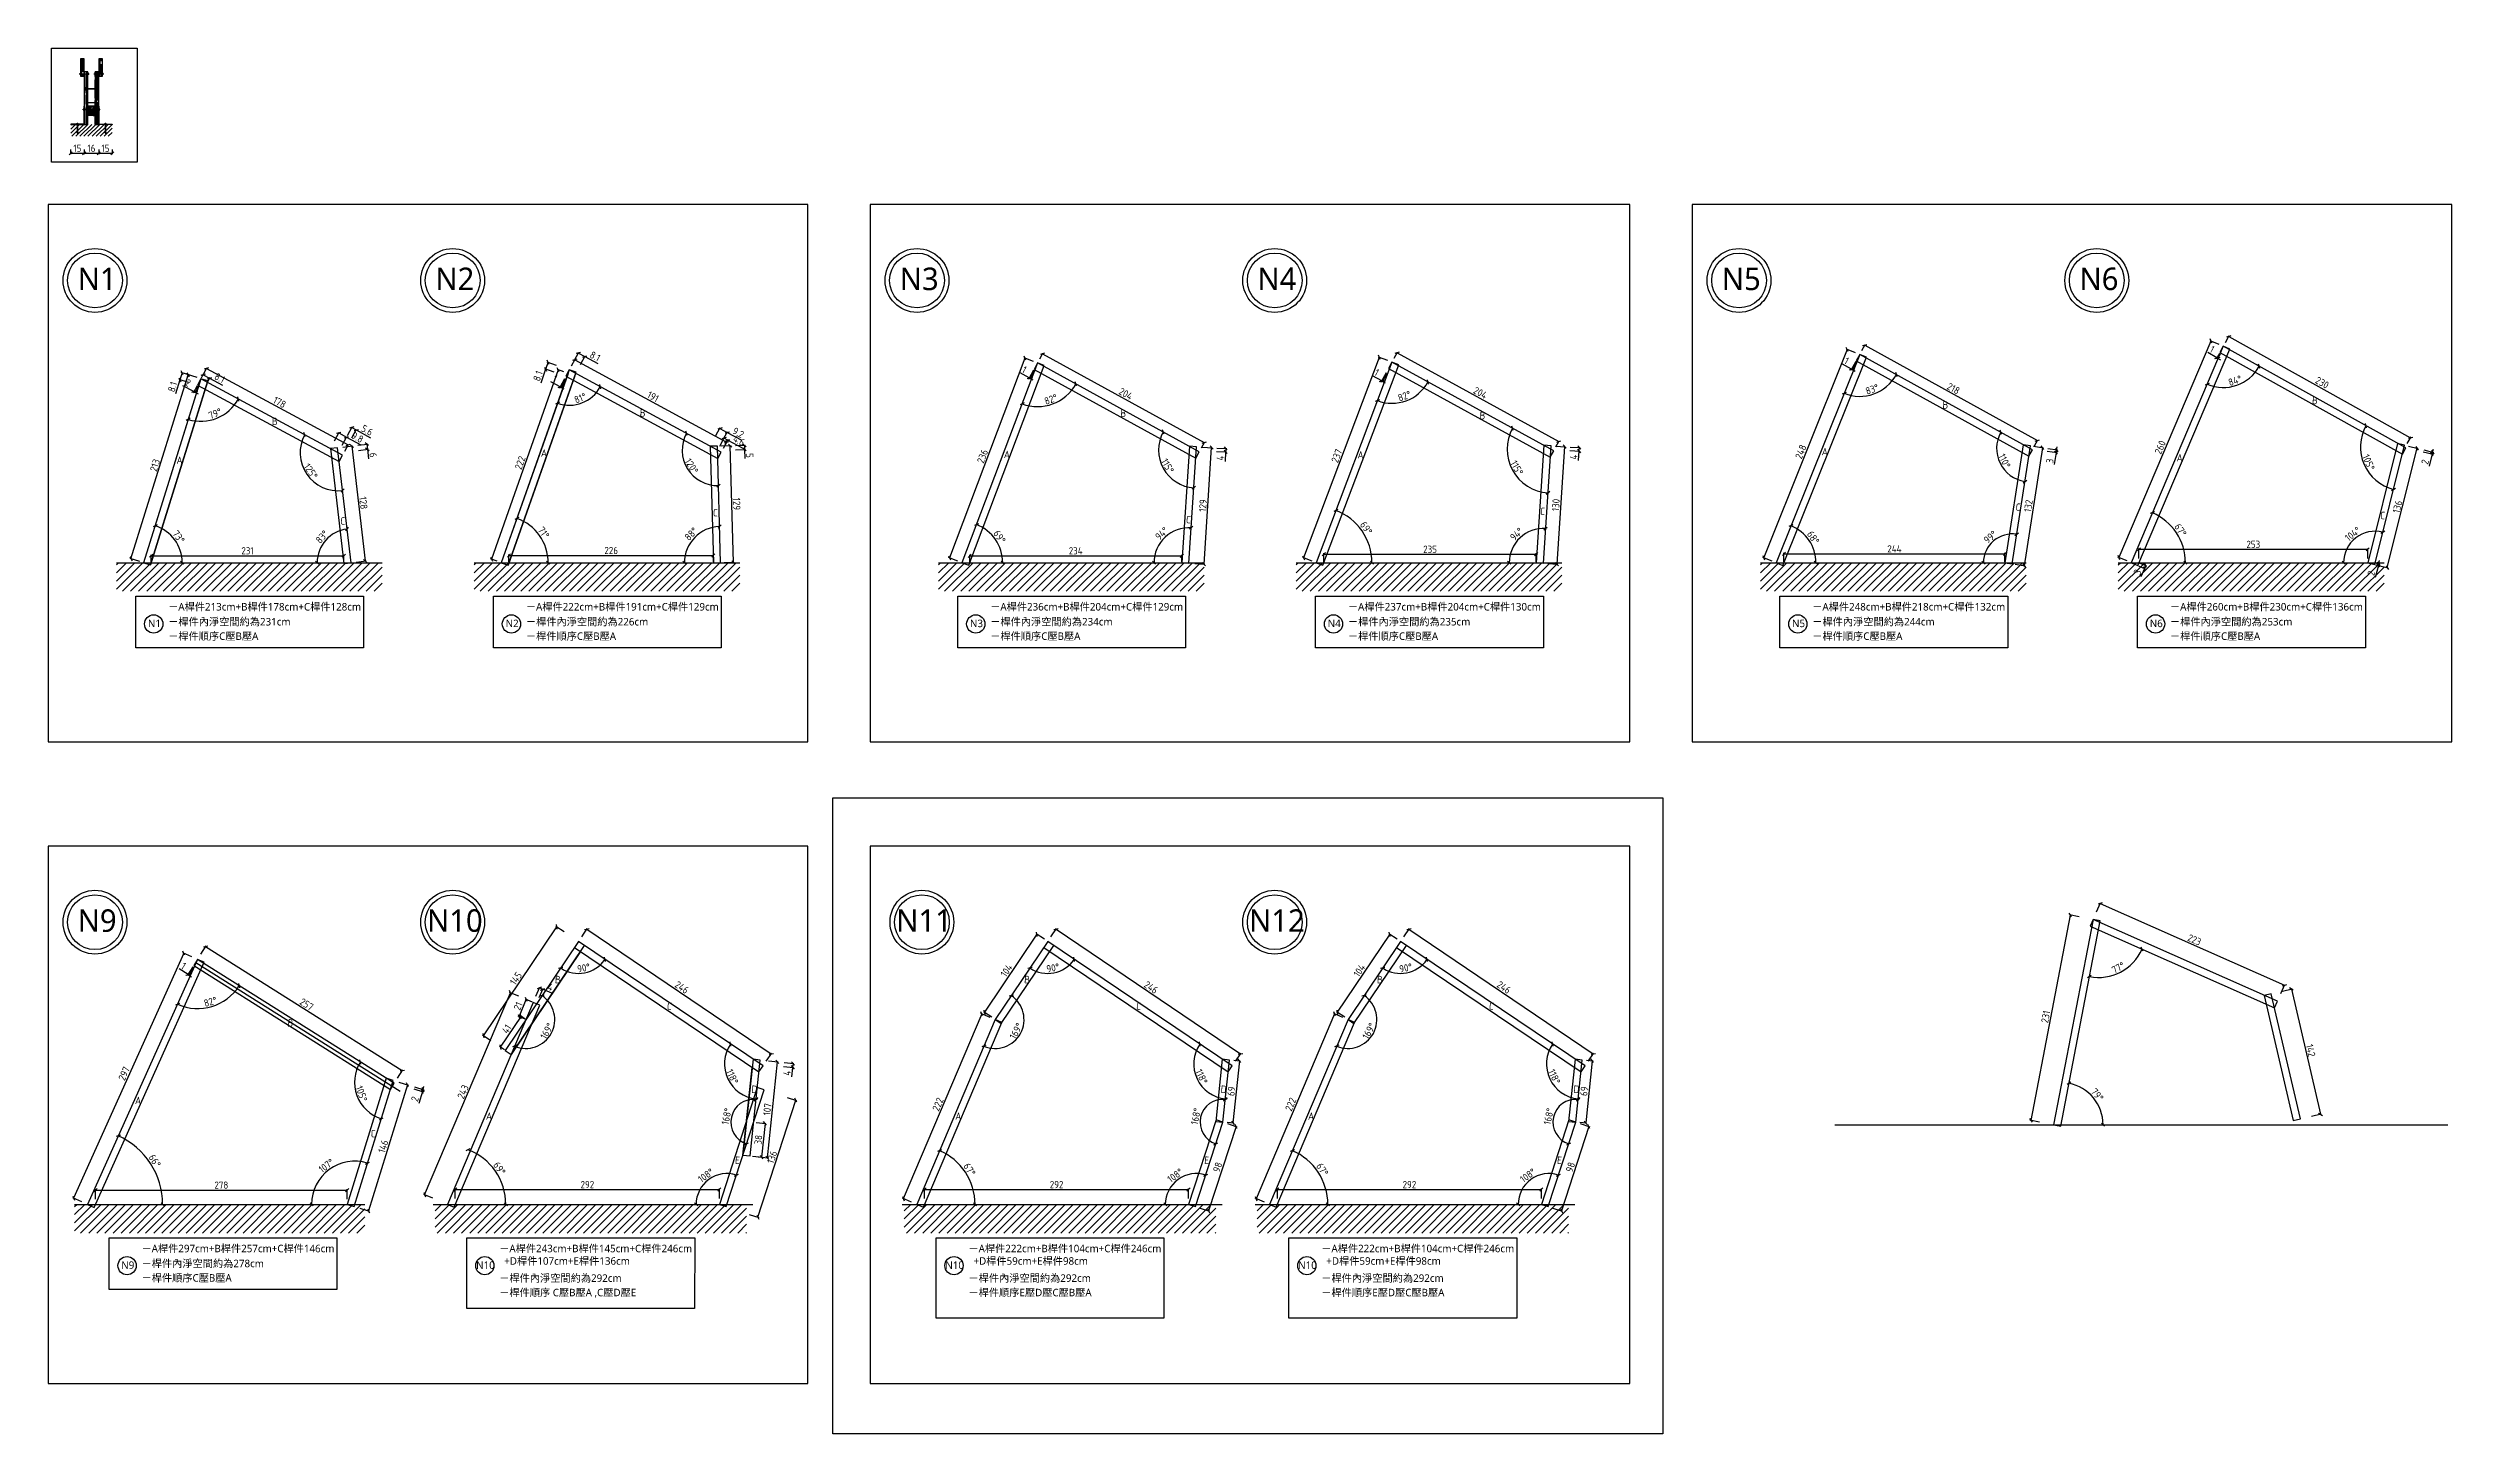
# Model space of a CAD drawing. Header units: centimetres. Extents: x -6116 to 16873, y -2889 to 4505.
# Drawn here: x 200 to 2858, y -215 to 1317 of the extents above; entities that cross this region are included whole.
import ezdxf

# ---------------------------------------------------------------- set-up
doc = ezdxf.new("R2010")
doc.units = ezdxf.units.CM
doc.linetypes.add('CENTER', pattern=[50.8, 31.75, -6.35, 6.35, -6.35])
doc.linetypes.add('HIDDEN2', pattern=[0.1875, 0.125, -0.0625])
for name, color, linetype in [('5', 5, 'Continuous'), ('D_wood木做櫃', 30, 'Continuous'), ('frame圖框', 34, 'Continuous'), ('hardware五金', 221, 'Continuous'), ('hatch填實', 8, 'Continuous'), ('planting植栽', 95, 'Continuous'), ('section剖面線', 1, 'Continuous'), ('steel piece鐵件', 253, 'Continuous')]:
    doc.layers.add(name, color=color, linetype=linetype)
doc.layers.add('axis', color=40, linetype='CENTER', lineweight=13)
doc.styles.get("Standard").update_dxf_attribs({"font": 'ISOCP.SHX', "bigfont": 'CHINESET.SHX'})
doc.dimstyles.new('AM_ISO', dxfattribs={"dimtxt": 3.5, "dimasz": 3.5, "dimexe": 1, "dimexo": 1, "dimgap": 1.5, "dimtad": 1, "dimdec": 0, "dimdsep": 46, "dimtxsty": 'Standard', "dimcen": 0, "dimclrd": 256, "dimclre": 256, "dimclrt": 2, "dimadec": 0, "dimazin": 2, "dimtp": 0.1, "dimtm": 0.1, "dimtfac": 0.71, "dimtdec": 0, "dimtmove": 0, "dimatfit": 3, "dimfxl": 1, "dimlwd": -1, "dimlwe": -1, "dimarcsym": 1})

msp = doc.modelspace()

# ---------------------------------------------------------------- texts
at = {"layer": '5', "linetype": 'ByBlock', "attachment_point": 1}
for s, insert, char_height in [('{\\fMicrosoft JhengHei|b0|i0|c136|p34;N1}', (232.95619, 1074.4927), 24.8271142), ('{\\fMicrosoft JhengHei|b0|i0|c136|p34;N2}', (628.45681, 1074.4927), 24.8271142), ('{\\fMicrosoft JhengHei|b0|i0|c136|p34;N3}', (1141.8472, 1074.4927), 24.8271142), ('{\\fMicrosoft JhengHei|b0|i0|c136|p34;N4}', (1537.34782, 1074.4927), 24.8271142), ('{\\fMicrosoft JhengHei|b0|i0|c136|p34;N5}', (2050.7382, 1074.4927), 24.8271142), ('{\\fMicrosoft JhengHei|b0|i0|c136|p34;N6}', (2446.23882, 1074.4927), 24.8271142), ('{\\fMicrosoft JhengHei|b0|i0|c136|p34;－A桿件213cm+B桿件178cm+C桿件128cm}', (332.96952, 703.74622), 8.2757047), ('{\\fMicrosoft JhengHei|b0|i0|c136|p34;－A桿件222cm+B桿件191cm+C桿件129cm}', (728.47014, 703.74622), 8.2757047), ('{\\fMicrosoft JhengHei|b0|i0|c136|p34;－A桿件236cm+B桿件204cm+C桿件129cm}', (1241.86053, 703.74622), 8.2757047), ('{\\fMicrosoft JhengHei|b0|i0|c136|p34;－A桿件237cm+B桿件204cm+C桿件130cm}', (1637.36115, 703.74622), 8.2757047), ('{\\fMicrosoft JhengHei|b0|i0|c136|p34;－A桿件248cm+B桿件218cm+C桿件132cm}', (2150.75153, 703.74622), 8.2757047), ('{\\fMicrosoft JhengHei|b0|i0|c136|p34;－A桿件260cm+B桿件230cm+C桿件136cm}', (2546.25215, 703.74622), 8.2757047), ('{\\fMicrosoft JhengHei|b0|i0|c136|p34;N1}', (310.67629, 685.36177), 8.2757047), ('{\\fMicrosoft JhengHei|b0|i0|c136|p34;－桿件內淨空間約為231cm}', (332.96952, 687.21155), 8.2757047), ('{\\fMicrosoft JhengHei|b0|i0|c136|p34;－桿件順序C壓B壓A}', (332.96952, 671.24988), 8.2757047), ('{\\fMicrosoft JhengHei|b0|i0|c136|p34;－桿件內淨空間約為226cm}', (728.47014, 687.21155), 8.2757047), ('{\\fMicrosoft JhengHei|b0|i0|c136|p34;－桿件順序C壓B壓A}', (728.47014, 671.24988), 8.2757047), ('{\\fMicrosoft JhengHei|b0|i0|c136|p34;－桿件內淨空間約為234cm}', (1241.86053, 687.21155), 8.2757047), ('{\\fMicrosoft JhengHei|b0|i0|c136|p34;－桿件順序C壓B壓A}', (1241.86053, 671.24988), 8.2757047), ('{\\fMicrosoft JhengHei|b0|i0|c136|p34;－桿件內淨空間約為235cm}', (1637.36115, 687.21155), 8.2757047), ('{\\fMicrosoft JhengHei|b0|i0|c136|p34;－桿件順序C壓B壓A}', (1637.36115, 671.24988), 8.2757047), ('{\\fMicrosoft JhengHei|b0|i0|c136|p34;－桿件內淨空間約為244cm}', (2150.75153, 687.21155), 8.2757047), ('{\\fMicrosoft JhengHei|b0|i0|c136|p34;－桿件順序C壓B壓A}', (2150.75153, 671.24988), 8.2757047), ('{\\fMicrosoft JhengHei|b0|i0|c136|p34;－桿件內淨空間約為253cm}', (2546.25215, 687.21155), 8.2757047), ('{\\fMicrosoft JhengHei|b0|i0|c136|p34;－桿件順序C壓B壓A}', (2546.25215, 671.24988), 8.2757047), ('{\\fMicrosoft JhengHei|b0|i0|c136|p34;N9}', (232.95619, 365.1206), 24.8271142), ('{\\fMicrosoft JhengHei|b0|i0|c136|p34;N10}', (619.18152, 365.1206), 24.8271142), ('{\\fMicrosoft JhengHei|b0|i0|c136|p34;N11}', (1137.98215, 365.1206), 24.8271142), ('{\\fMicrosoft JhengHei|b0|i0|c136|p34;N12}', (1528.07253, 365.1206), 24.8271142), ('{\\fMicrosoft JhengHei|b0|i0|c136|p34;－A桿件297cm+B桿件257cm+C桿件146cm}', (303.50601, -5.62588), 8.2757047), ('{\\fMicrosoft JhengHei|b0|i0|c136|p34;－桿件內淨空間約為278cm}', (303.50601, -22.16055), 8.2757047), ('{\\fMicrosoft JhengHei|b0|i0|c136|p34;－桿件順序C壓B壓A}', (303.50601, -38.12222), 8.2757047), ('{\\fMicrosoft JhengHei|b0|i0|c136|p34;－桿件內淨空間約為292cm}', (699.00663, -38.3437), 8.2757047), ('{\\fMicrosoft JhengHei|b0|i0|c136|p34;－桿件順序 C壓B壓A ,C壓D壓E}', (699.00663, -54.30537), 8.2757047), ('{\\fMicrosoft JhengHei|b0|i0|c136|p34;－桿件內淨空間約為292cm}', (1217.80726, -38.3437), 8.2757047), ('{\\fMicrosoft JhengHei|b0|i0|c136|p34;－桿件順序E壓D壓C壓B壓A}', (1217.80726, -54.30537), 8.2757047), ('{\\fMicrosoft JhengHei|b0|i0|c136|p34;－桿件內淨空間約為292cm}', (1607.89764, -38.3437), 8.2757047), ('{\\fMicrosoft JhengHei|b0|i0|c136|p34;－桿件順序E壓D壓C壓B壓A}', (1607.89764, -54.30537), 8.2757047)]:
    msp.add_mtext(s, dxfattribs=dict(at, insert=insert, char_height=char_height))
at = {"layer": '5', "linetype": 'ByBlock', "char_height": 8.2757, "attachment_point": 1}
for s, insert, rotation in [('B', (2703.6586, 931.95495), 356.56790702), ('B', (447.87855, 908.83527), 358.34569937), ('B', (854.71076, 918.13557), 357.21861019), ('B', (1386.12195, 917.83579), 356.93986089), ('B', (1783.20555, 915.26775), 356.95459973), ('B', (2295.05271, 927.02766), 356.79508406), ('A', (342.39212, 865.84576), 358.34569937), ('A', (745.51344, 873.71046), 356.21861019), ('A', (1257.4313, 872.28575), 355.93986089), ('A', (1648.29318, 871.79773), 356.95459973), ('A', (2161.57834, 875.31242), 356.79508406), ('A', (2554.00738, 868.60242), 356.56790702), ('C', (523.62345, 798.75121), 357.34569937), ('C', (935.61455, 807.84663), 357.21861019), ('C', (1458.65594, 800.16079), 356.93986089), ('C', (1850.25935, 809.36889), 356.95459973), ('C', (2375.94843, 813.96342), 356.79508406), ('C', (2779.08526, 804.78618), 356.56790702), ('B', (760.98803, 291.86739), 355.83616567), ('B', (1279.78866, 291.86739), 355.83616567), ('B', (1669.87904, 291.86739), 355.83616567), ('B', (465.58795, 243.98152), 352.1336403), ('C', (884.83947, 262.37795), 355.83616567), ('C', (1403.64009, 262.37795), 355.83616567), ('C', (1793.73047, 262.37795), 355.83616567), ('D', (978.24795, 170.56719), 355.83616567), ('D', (1497.04858, 170.56719), 355.83616567), ('D', (1887.13896, 170.56719), 355.83616567), ('A', (296.8379, 158.2232), 355.45599941), ('A', (684.83239, 140.89416), 355.83616567), ('A', (1203.63302, 140.89416), 355.83616567), ('A', (1593.7234, 140.89416), 355.83616567), ('C', (557.16641, 121.41556), 358.45599941), ('E', (960.08025, 92.0719), 355.83616567), ('E', (1478.88088, 92.0719), 355.83616567), ('E', (1868.97126, 92.0719), 355.83616567)]:
    msp.add_mtext(s, dxfattribs=dict(at, insert=insert, rotation=rotation))
at = {"layer": '5', "linetype": 'ByBlock', "char_height": 8.2757047, "attachment_point": 1}
for s, insert, width in [('{\\fMicrosoft JhengHei|b0|i0|c136|p34;N2}', (706.17691, 685.36177), 13.3778984), ('{\\fMicrosoft JhengHei|b0|i0|c136|p34;N3}', (1219.5673, 685.36177), 13.3778984), ('{\\fMicrosoft JhengHei|b0|i0|c136|p34;N4}', (1615.06792, 685.36177), 13.3778984), ('{\\fMicrosoft JhengHei|b0|i0|c136|p34;N5}', (2128.45831, 685.36177), 13.3778984), ('{\\fMicrosoft JhengHei|b0|i0|c136|p34;N6}', (2523.95893, 685.36177), 13.3778984), ('{\\fMicrosoft JhengHei|b0|i0|c136|p34;N9}', (281.21279, -24.01033), 13.3778984), ('{\\fMicrosoft JhengHei|b0|i0|c136|p34;N10}', (673.54721, -24.01033), 13.3778984), ('{\\fMicrosoft JhengHei|b0|i0|c136|p34;－A桿件243cm+B桿件145cm+C桿件246cm\\P  +D桿件107cm+E桿件136cm}', (699.00663, -5.62588), 269.6119638), ('{\\fMicrosoft JhengHei|b0|i0|c136|p34;N10}', (1192.34784, -24.01033), 13.3778984), ('{\\fMicrosoft JhengHei|b0|i0|c136|p34;－A桿件222cm+B桿件104cm+C桿件246cm\\P  +D桿件59cm+E桿件98cm}', (1217.80726, -5.62588), 269.6119638), ('{\\fMicrosoft JhengHei|b0|i0|c136|p34;N10}', (1582.43822, -24.01033), 13.3778984), ('{\\fMicrosoft JhengHei|b0|i0|c136|p34;－A桿件222cm+B桿件104cm+C桿件246cm\\P  +D桿件59cm+E桿件98cm}', (1607.89764, -5.62588), 269.6119638)]:
    msp.add_mtext(s, dxfattribs=dict(at, insert=insert, width=width))

# ---------------------------------------------------------------- blocks, each defined once
blk = doc.blocks.new('_Oblique')
at = {"color": 0, "linetype": 'ByBlock', "lineweight": -2}
blk.add_line((-0.5, -0.5), (0.5, 0.5), dxfattribs=at)
blk = doc.blocks.new('*D88')
at = {"layer": 'DEFPOINTS', "color": 0, "transparency": 16777216}
for p in [(355.3, 956), (369.2, 951.7), (305.8, 748.3)]:
    blk.add_point(p, dxfattribs=at)
at = {"layer": 'hatch填實', "linetype": 'ByBlock', "transparency": 16777216}
for p, q in [((291.9, 752.7), (355.3, 956)), ((364.9, 953), (354.4, 956.3)), ((301.5, 749.7), (291, 753))]:
    blk.add_line(p, q, dxfattribs=at)
at = {"layer": 'hatch填實', "transparency": 16777216, "xscale": 3.5, "yscale": 3.5, "zscale": 3.5}
for p, rotation in [((355.3, 956), 72.68261959648079), ((291.9, 752.7), 252.6826195964808)]:
    blk.add_blockref('_Oblique', p, dxfattribs=dict(at, rotation=rotation))
at = {"layer": 'hatch填實', "transparency": 16777216, "insert": (318.4, 856), "char_height": 8, "attachment_point": 5, "rotation": 72.6826}
blk.add_mtext('213', dxfattribs=at)
blk = doc.blocks.new('_ArchTick')
at = {"color": 0, "linetype": 'ByBlock', "const_width": 0.15}
blk.add_lwpolyline([(-0.5, -0.5), (0.5, 0.5)], dxfattribs=at)
blk = doc.blocks.new('*D89')
at = {"layer": 'DEFPOINTS', "color": 0, "transparency": 16777216}
for p in [(369.2, 951.7), (369.2, 951.7), (376.6, 905.2), (525.9, 867.2), (305.8, 748.3)]:
    blk.add_point(p, dxfattribs=at)
at = {"layer": 'hatch填實', "linetype": 'ByBlock', "transparency": 16777216}
blk.add_arc((369.2, 951.7), 47.1, 252.6826, 331.6826, dxfattribs=at)
at = {"layer": 'hatch填實', "transparency": 16777216, "xscale": 3.5, "yscale": 3.5, "zscale": 3.5}
for p, rotation in [((410.6, 929.4), 61.6826195964831), ((355.2, 906.8), 162.6826195964812)]:
    blk.add_blockref('_Oblique', p, dxfattribs=dict(at, rotation=rotation))
at = {"layer": 'hatch填實', "transparency": 16777216, "insert": (384.9, 913.2), "char_height": 8, "attachment_point": 5, "rotation": 22.1826}
blk.add_mtext('79°', dxfattribs=at)
blk = doc.blocks.new('*D90')
at = {"layer": 'DEFPOINTS', "color": 0, "transparency": 16777216}
for p in [(771.4, 959), (690.4, 752.2), (697.5, 749.7)]:
    blk.add_point(p, dxfattribs=at)
at = {"layer": 'hatch填實', "linetype": 'ByBlock', "transparency": 16777216}
for p, q in [((764.3, 961.5), (690.4, 752.2)), ((770.5, 959.3), (763.4, 961.8)), ((696.6, 750), (689.5, 752.5))]:
    blk.add_line(p, q, dxfattribs=at)
at = {"layer": 'hatch填實', "transparency": 16777216, "xscale": 3.5, "yscale": 3.5, "zscale": 3.5}
for p, rotation in [((764.3, 961.5), 70.55553041511841), ((690.4, 752.2), 250.5555304151184)]:
    blk.add_blockref('_Oblique', p, dxfattribs=dict(at, rotation=rotation))
at = {"layer": 'hatch填實', "transparency": 16777216, "insert": (722.2, 858.7), "char_height": 8, "attachment_point": 5, "rotation": 70.5555}
blk.add_mtext('222', dxfattribs=at)
blk = doc.blocks.new('*D91')
at = {"layer": 'DEFPOINTS', "color": 0, "transparency": 16777216}
for p in [(1294.2, 969.1), (1196.8, 753.6), (1210.7, 748.3)]:
    blk.add_point(p, dxfattribs=at)
at = {"layer": 'hatch填實', "linetype": 'ByBlock', "transparency": 16777216}
for p, q in [((1280.3, 974.3), (1196.8, 753.6)), ((1289.6, 970.8), (1279.3, 974.7)), ((1206.1, 750.1), (1195.8, 754))]:
    blk.add_line(p, q, dxfattribs=at)
at = {"layer": 'hatch填實', "transparency": 16777216, "xscale": 3.5, "yscale": 3.5, "zscale": 3.5}
for p, rotation in [((1280.3, 974.3), 69.27678112479265), ((1196.8, 753.6), 249.2767811247926)]:
    blk.add_blockref('_Oblique', p, dxfattribs=dict(at, rotation=rotation))
at = {"layer": 'hatch填實', "transparency": 16777216, "insert": (1233.4, 865.9), "char_height": 8, "attachment_point": 5, "rotation": 69.2768}
blk.add_mtext('236', dxfattribs=at)
blk = doc.blocks.new('*D92')
at = {"layer": 'DEFPOINTS', "color": 0, "transparency": 16777216}
for p in [(1296.1, 972.6), (1478.6, 881.1), (1475, 874.5)]:
    blk.add_point(p, dxfattribs=at)
at = {"layer": 'hatch填實', "linetype": 'ByBlock', "transparency": 16777216}
for p, q in [((1296.6, 973.5), (1300.2, 980)), ((1299.7, 979.1), (1478.6, 881.1)), ((1475.5, 875.4), (1479.1, 882))]:
    blk.add_line(p, q, dxfattribs=at)
at = {"layer": 'hatch填實', "transparency": 16777216, "xscale": 3.5, "yscale": 3.5, "zscale": 3.5}
for p, rotation in [((1299.7, 979.1), 151.2767811247584), ((1478.6, 881.1), 331.2767811247584)]:
    blk.add_blockref('_Oblique', p, dxfattribs=dict(at, rotation=rotation))
at = {"layer": 'hatch填實', "transparency": 16777216, "insert": (1391.8, 935), "char_height": 8, "attachment_point": 5, "rotation": 331.2768}
blk.add_mtext('204', dxfattribs=at)
blk = doc.blocks.new('*D93')
at = {"layer": 'DEFPOINTS', "color": 0, "transparency": 16777216}
for p in [(1686, 970), (1588.3, 753.6), (1602.2, 748.3)]:
    blk.add_point(p, dxfattribs=at)
at = {"layer": 'hatch填實', "linetype": 'ByBlock', "transparency": 16777216}
for p, q in [((1672.1, 975.3), (1588.3, 753.6)), ((1681.5, 971.7), (1671.2, 975.6)), ((1597.7, 750.1), (1587.4, 753.9))]:
    blk.add_line(p, q, dxfattribs=at)
at = {"layer": 'hatch填實', "transparency": 16777216, "xscale": 3.5, "yscale": 3.5, "zscale": 3.5}
for p, rotation in [((1672.1, 975.3), 69.29151995657793), ((1588.3, 753.6), 249.291519956578)]:
    blk.add_blockref('_Oblique', p, dxfattribs=dict(at, rotation=rotation))
at = {"layer": 'hatch填實', "transparency": 16777216, "insert": (1625.1, 866.4), "char_height": 8, "attachment_point": 5, "rotation": 69.2915}
blk.add_mtext('237', dxfattribs=at)
blk = doc.blocks.new('*D94')
at = {"layer": 'DEFPOINTS', "color": 0, "transparency": 16777216}
for p in [(1686, 970), (1659, 772.6), (1580.2, 748.3), (1602.2, 748.3), (1874.1, 748.3)]:
    blk.add_point(p, dxfattribs=at)
at = {"layer": 'hatch填實', "linetype": 'ByBlock', "transparency": 16777216}
blk.add_arc((1602.2, 748.3), 61.8, 360, 69.2915, dxfattribs=at)
at = {"layer": 'hatch填實', "transparency": 16777216, "xscale": 3.5, "yscale": 3.5, "zscale": 3.5}
for p, rotation in [((1624.1, 806.1), 159.2915199565778), ((1664, 748.3), 269.9999999999999)]:
    blk.add_blockref('_Oblique', p, dxfattribs=dict(at, rotation=rotation))
at = {"layer": 'hatch填實', "transparency": 16777216, "insert": (1657.6, 786.6), "char_height": 8, "attachment_point": 5, "rotation": 304.6458}
blk.add_mtext('69°', dxfattribs=at)
blk = doc.blocks.new('*D95')
at = {"layer": 'DEFPOINTS', "color": 0, "transparency": 16777216}
for p in [(1686, 970), (1686, 970), (1691.3, 924.8), (1865, 872), (1602.2, 748.3)]:
    blk.add_point(p, dxfattribs=at)
at = {"layer": 'hatch填實', "linetype": 'ByBlock', "transparency": 16777216}
blk.add_arc((1686, 970), 45.5, 249.2915, 331.2915, dxfattribs=at)
at = {"layer": 'hatch填實', "transparency": 16777216, "xscale": 3.5, "yscale": 3.5, "zscale": 3.5}
for p, rotation in [((1725.9, 948.2), 61.2915199565436), ((1669.9, 927.5), 159.2915199565778)]:
    blk.add_blockref('_Oblique', p, dxfattribs=dict(at, rotation=rotation))
at = {"layer": 'hatch填實', "transparency": 16777216, "insert": (1699.9, 932.5), "char_height": 8, "attachment_point": 5, "rotation": 20.2915}
blk.add_mtext('82°', dxfattribs=at)
blk = doc.blocks.new('*D96')
at = {"layer": 'DEFPOINTS', "color": 0, "transparency": 16777216}
for p in [(1686, 970), (1861.9, 877.5), (1814, 865.7), (1865, 872), (1853.5, 747.8)]:
    blk.add_point(p, dxfattribs=at)
at = {"layer": 'hatch填實', "linetype": 'ByBlock', "transparency": 16777216}
blk.add_arc((1861.7, 873.8), 48.3, 151.2915, 266.2915, dxfattribs=at)
at = {"layer": 'hatch填實', "transparency": 16777216, "xscale": 3.5, "yscale": 3.5, "zscale": 3.5}
for p, rotation in [((1819.3, 897), 61.29151995654358), ((1858.6, 825.6), 356.2915199565759)]:
    blk.add_blockref('_Oblique', p, dxfattribs=dict(at, rotation=rotation))
at = {"layer": 'hatch填實', "transparency": 16777216, "insert": (1824.1, 853.2), "char_height": 8, "attachment_point": 5, "rotation": 298.7915}
blk.add_mtext('115°', dxfattribs=at)
blk = doc.blocks.new('*D97')
at = {"layer": 'DEFPOINTS', "color": 0, "transparency": 16777216}
for p in [(1687.9, 973.5), (1870.6, 882.3), (1866.9, 875.5)]:
    blk.add_point(p, dxfattribs=at)
at = {"layer": 'hatch填實', "linetype": 'ByBlock', "transparency": 16777216}
for p, q in [((1688.4, 974.4), (1692.1, 981.2)), ((1691.7, 980.3), (1870.6, 882.3)), ((1867.4, 876.4), (1871.1, 883.2))]:
    blk.add_line(p, q, dxfattribs=at)
at = {"layer": 'hatch填實', "transparency": 16777216, "xscale": 3.5, "yscale": 3.5, "zscale": 3.5}
for p, rotation in [((1691.7, 980.3), 151.2915199565435), ((1870.6, 882.3), 331.2915199565435)]:
    blk.add_blockref('_Oblique', p, dxfattribs=dict(at, rotation=rotation))
at = {"layer": 'hatch填實', "transparency": 16777216, "insert": (1783.8, 936.1), "char_height": 8, "attachment_point": 5, "rotation": 331.2915}
blk.add_mtext('204', dxfattribs=at)
blk = doc.blocks.new('*D99')
at = {"layer": 'DEFPOINTS', "color": 0, "transparency": 16777216}
for p in [(2203.2, 978.5), (2097.1, 753.9), (2110.9, 748.3)]:
    blk.add_point(p, dxfattribs=at)
at = {"layer": 'hatch填實', "linetype": 'ByBlock', "transparency": 16777216}
for p, q in [((2189.4, 984), (2097.1, 753.9)), ((2198.7, 980.3), (2188.5, 984.4)), ((2106.3, 750.1), (2096.1, 754.2))]:
    blk.add_line(p, q, dxfattribs=at)
at = {"layer": 'hatch填實', "transparency": 16777216, "xscale": 3.5, "yscale": 3.5, "zscale": 3.5}
for p, rotation in [((2189.4, 984), 68.13200429468468), ((2097.1, 753.9), 248.1320042946847)]:
    blk.add_blockref('_Oblique', p, dxfattribs=dict(at, rotation=rotation))
at = {"layer": 'hatch填實', "transparency": 16777216, "insert": (2138.1, 871), "char_height": 8, "attachment_point": 5, "rotation": 68.132}
blk.add_mtext('248', dxfattribs=at)
blk = doc.blocks.new('*D98')
at = {"layer": 'DEFPOINTS', "color": 0, "transparency": 16777216}
for p in [(2205.2, 982), (2399.7, 883.3), (2396.1, 876.7)]:
    blk.add_point(p, dxfattribs=at)
at = {"layer": 'hatch填實', "linetype": 'ByBlock', "transparency": 16777216}
for p, q in [((2205.6, 982.9), (2209.3, 989.4)), ((2208.8, 988.6), (2399.7, 883.3)), ((2396.6, 877.6), (2400.2, 884.2))]:
    blk.add_line(p, q, dxfattribs=at)
at = {"layer": 'hatch填實', "transparency": 16777216, "xscale": 3.5, "yscale": 3.5, "zscale": 3.5}
for p, rotation in [((2208.8, 988.6), 151.1320042946506), ((2399.7, 883.3), 331.1320042946506)]:
    blk.add_blockref('_Oblique', p, dxfattribs=dict(at, rotation=rotation))
at = {"layer": 'hatch填實', "transparency": 16777216, "insert": (2306.9, 940.8), "char_height": 8, "attachment_point": 5, "rotation": 331.132}
blk.add_mtext('218', dxfattribs=at)
blk = doc.blocks.new('*D100')
at = {"layer": 'DEFPOINTS', "color": 0, "transparency": 16777216}
for p in [(2605.3, 987.5), (2489.6, 754.2), (2503.3, 748.3)]:
    blk.add_point(p, dxfattribs=at)
at = {"layer": 'hatch填實', "linetype": 'ByBlock', "transparency": 16777216}
for p, q in [((2591.6, 993.3), (2489.6, 754.2)), ((2600.8, 989.4), (2590.7, 993.7)), ((2498.8, 750.2), (2488.7, 754.6))]:
    blk.add_line(p, q, dxfattribs=at)
at = {"layer": 'hatch填實', "transparency": 16777216, "xscale": 3.5, "yscale": 3.5, "zscale": 3.5}
for p, rotation in [((2591.6, 993.3), 66.90482724641866), ((2489.6, 754.2), 246.9048272464187)]:
    blk.add_blockref('_Oblique', p, dxfattribs=dict(at, rotation=rotation))
at = {"layer": 'hatch填實', "transparency": 16777216, "insert": (2535.5, 875.9), "char_height": 8, "attachment_point": 5, "rotation": 66.9048}
blk.add_mtext('260', dxfattribs=at)
blk = doc.blocks.new('*D101')
at = {"layer": 'DEFPOINTS', "color": 0, "transparency": 16777216}
for p in [(2605.3, 987.5), (2605.3, 987.5), (2609.2, 942.2), (2807.1, 875.2), (2503.3, 748.3)]:
    blk.add_point(p, dxfattribs=at)
at = {"layer": 'hatch填實', "linetype": 'ByBlock', "transparency": 16777216}
blk.add_arc((2605.3, 987.5), 45.5, 246.9048, 330.9048, dxfattribs=at)
at = {"layer": 'hatch填實', "transparency": 16777216, "xscale": 3.5, "yscale": 3.5, "zscale": 3.5}
for p, rotation in [((2645, 965.4), 60.90482724638431), ((2587.4, 945.6), 156.9048272464188)]:
    blk.add_blockref('_Oblique', p, dxfattribs=dict(at, rotation=rotation))
at = {"layer": 'hatch填實', "transparency": 16777216, "insert": (2618.2, 949.6), "char_height": 8, "attachment_point": 5, "rotation": 18.9048}
blk.add_mtext('84°', dxfattribs=at)
blk = doc.blocks.new('*D102')
at = {"layer": 'DEFPOINTS', "color": 0, "transparency": 16777216}
for p in [(2606.1, 987), (2805.8, 878.3), (2757.2, 871.2), (2808, 874.7), (2768, 727.9)]:
    blk.add_point(p, dxfattribs=at)
at = {"layer": 'hatch填實', "linetype": 'ByBlock', "transparency": 16777216}
blk.add_arc((2805.2, 876.2), 48.3, 150.9048, 255.9048, dxfattribs=at)
at = {"layer": 'hatch填實', "transparency": 16777216, "xscale": 3.5, "yscale": 3.5, "zscale": 3.5}
for p, rotation in [((2763, 899.7), 60.90482724638444), ((2793.5, 829.3), 345.9048272464169)]:
    blk.add_blockref('_Oblique', p, dxfattribs=dict(at, rotation=rotation))
at = {"layer": 'hatch填實', "transparency": 16777216, "insert": (2765.9, 859.2), "char_height": 8, "attachment_point": 5, "rotation": 293.4048}
blk.add_mtext('105°', dxfattribs=at)
blk = doc.blocks.new('*D103')
at = {"layer": 'DEFPOINTS', "color": 0, "transparency": 16777216}
for p in [(2203.2, 978.5), (2203.2, 978.5), (2207.9, 932.4), (2394.1, 873.2), (2110.9, 748.3)]:
    blk.add_point(p, dxfattribs=at)
at = {"layer": 'hatch填實', "linetype": 'ByBlock', "transparency": 16777216}
blk.add_arc((2203.2, 978.5), 46.3, 248.132, 331.132, dxfattribs=at)
at = {"layer": 'hatch填實', "transparency": 16777216, "xscale": 3.5, "yscale": 3.5, "zscale": 3.5}
for p, rotation in [((2243.8, 956.1), 61.13200429465065), ((2186, 935.5), 158.1320042946847)]:
    blk.add_blockref('_Oblique', p, dxfattribs=dict(at, rotation=rotation))
at = {"layer": 'hatch填實', "transparency": 16777216, "insert": (2216.9, 940), "char_height": 8, "attachment_point": 5, "rotation": 19.632}
blk.add_mtext('83°', dxfattribs=at)
blk = doc.blocks.new('*D104')
at = {"layer": 'DEFPOINTS', "color": 0, "transparency": 16777216}
for p in [(2203.2, 978.5), (2392, 877.5), (2355, 869.6), (2394.1, 873.2), (2371.8, 747.9)]:
    blk.add_point(p, dxfattribs=at)
at = {"layer": 'hatch填實', "linetype": 'ByBlock', "transparency": 16777216}
blk.add_arc((2391.6, 874.6), 37, 151.132, 261.132, dxfattribs=at)
at = {"layer": 'hatch填實', "transparency": 16777216, "xscale": 3.5, "yscale": 3.5, "zscale": 3.5}
for p, rotation in [((2359.2, 892.5), 61.13200429465048), ((2385.9, 838.1), 351.1320042946833)]:
    blk.add_blockref('_Oblique', p, dxfattribs=dict(at, rotation=rotation))
at = {"layer": 'hatch填實', "transparency": 16777216, "insert": (2363.3, 860.8), "char_height": 8, "attachment_point": 5, "rotation": 296.132}
blk.add_mtext('110°', dxfattribs=at)
blk = doc.blocks.new('*D105')
at = {"layer": 'DEFPOINTS', "color": 0, "transparency": 16777216}
for p in [(2392, 877.5), (2371.7, 747.1), (2385, 745)]:
    blk.add_point(p, dxfattribs=at)
at = {"layer": 'hatch填實', "linetype": 'ByBlock', "transparency": 16777216}
for p, q in [((2405.4, 875.4), (2385, 745)), ((2395.5, 877), (2406.3, 875.3)), ((2375.1, 746.6), (2386, 744.9))]:
    blk.add_line(p, q, dxfattribs=at)
at = {"layer": 'hatch填實', "transparency": 16777216, "xscale": 3.5, "yscale": 3.5, "zscale": 3.5}
for p, rotation in [((2405.4, 875.4), 81.13200429467966), ((2385, 745), 261.1320042946796)]:
    blk.add_blockref('_Oblique', p, dxfattribs=dict(at, rotation=rotation))
at = {"layer": 'hatch填實', "transparency": 16777216, "insert": (2389.7, 811.1), "char_height": 8, "attachment_point": 5, "rotation": 81.132}
blk.add_mtext('132', dxfattribs=at)
blk = doc.blocks.new('*D106')
at = {"layer": 'DEFPOINTS', "color": 0, "transparency": 16777216}
for p in [(2607.2, 991), (2808.2, 879.2), (2812.3, 886.5)]:
    blk.add_point(p, dxfattribs=at)
at = {"layer": 'hatch填實', "linetype": 'ByBlock', "transparency": 16777216}
for p, q in [((2607.7, 991.9), (2611.8, 999.3)), ((2611.3, 998.4), (2812.3, 886.5)), ((2808.7, 880), (2812.8, 887.4))]:
    blk.add_line(p, q, dxfattribs=at)
at = {"layer": 'hatch填實', "transparency": 16777216, "xscale": 3.5, "yscale": 3.5, "zscale": 3.5}
for p, rotation in [((2611.3, 998.4), 150.9048272463845), ((2812.3, 886.5), 330.9048272463845)]:
    blk.add_blockref('_Oblique', p, dxfattribs=dict(at, rotation=rotation))
at = {"layer": 'hatch填實', "transparency": 16777216, "insert": (2714.5, 947.3), "char_height": 8, "attachment_point": 5, "rotation": 330.9048}
blk.add_mtext('230', dxfattribs=at)
blk = doc.blocks.new('*D118')
at = {"layer": 'DEFPOINTS', "color": 0, "transparency": 16777216}
for p in [(371.1, 955.2), (532, 878.5), (527.8, 870.8)]:
    blk.add_point(p, dxfattribs=at)
at = {"layer": 'hatch填實', "linetype": 'ByBlock', "transparency": 16777216}
for p, q in [((371.6, 956.1), (375.7, 963.8)), ((375.3, 962.9), (532, 878.5)), ((528.3, 871.6), (532.4, 879.4))]:
    blk.add_line(p, q, dxfattribs=at)
at = {"layer": 'hatch填實', "transparency": 16777216, "xscale": 3.5, "yscale": 3.5, "zscale": 3.5}
for p, rotation in [((375.3, 962.9), 151.6826195964831), ((532, 878.5), 331.6826195964831)]:
    blk.add_blockref('_Oblique', p, dxfattribs=dict(at, rotation=rotation))
at = {"layer": 'hatch填實', "transparency": 16777216, "insert": (456.2, 925.6), "char_height": 8, "attachment_point": 5, "rotation": 331.6826}
blk.add_mtext('178', dxfattribs=at)
blk = doc.blocks.new('*D119')
at = {"layer": 'DEFPOINTS', "color": 0, "transparency": 16777216}
for p in [(369.2, 951.7), (275.8, 748.3), (305.8, 748.3), (344.7, 765.8), (569.7, 748.3)]:
    blk.add_point(p, dxfattribs=at)
at = {"layer": 'hatch填實', "linetype": 'ByBlock', "transparency": 16777216}
blk.add_arc((305.8, 748.3), 42.7, 0, 72.6826, dxfattribs=at)
at = {"layer": 'hatch填實', "transparency": 16777216, "xscale": 3.5, "yscale": 3.5, "zscale": 3.5}
for p, rotation in [((318.5, 789.1), 162.6826195964812), ((348.5, 748.3), 270)]:
    blk.add_blockref('_Oblique', p, dxfattribs=dict(at, rotation=rotation))
at = {"layer": 'hatch填實', "transparency": 16777216, "insert": (344.6, 776.9), "char_height": 8, "attachment_point": 5, "rotation": 306.3413}
blk.add_mtext('73°', dxfattribs=at)
blk = doc.blocks.new('*D120')
at = {"layer": 'DEFPOINTS', "color": 0, "transparency": 16777216}
for p in [(520.3, 875.5), (514, 779.3), (275.8, 748.3), (535.2, 748.3), (569.7, 748.3)]:
    blk.add_point(p, dxfattribs=at)
at = {"layer": 'hatch填實', "linetype": 'ByBlock', "transparency": 16777216}
blk.add_arc((535.2, 748.3), 37.5, 96.6826, 180, dxfattribs=at)
at = {"layer": 'hatch填實', "transparency": 16777216, "xscale": 3.5, "yscale": 3.5, "zscale": 3.5}
for p, rotation in [((530.9, 785.6), 6.682619596480655), ((497.7, 748.3), 270)]:
    blk.add_blockref('_Oblique', p, dxfattribs=dict(at, rotation=rotation))
at = {"layer": 'hatch填實', "transparency": 16777216, "insert": (503.1, 776.9), "char_height": 8, "attachment_point": 5, "rotation": 48.3413}
blk.add_mtext('83°', dxfattribs=at)
blk = doc.blocks.new('*D121')
at = {"layer": 'DEFPOINTS', "color": 0, "transparency": 16777216}
for p in [(520.3, 875.5), (535.2, 748.3), (550.9, 750.2)]:
    blk.add_point(p, dxfattribs=at)
at = {"layer": 'hatch填實', "linetype": 'ByBlock', "transparency": 16777216}
for p, q in [((526.1, 876.1), (537, 877.4)), ((536, 877.3), (550.9, 750.2)), ((541, 749), (551.9, 750.3))]:
    blk.add_line(p, q, dxfattribs=at)
at = {"layer": 'hatch填實', "transparency": 16777216, "xscale": 3.5, "yscale": 3.5, "zscale": 3.5}
for p, rotation in [((536, 877.3), 96.68261959648066), ((550.9, 750.2), 276.6826195964807)]:
    blk.add_blockref('_Oblique', p, dxfattribs=dict(at, rotation=rotation))
at = {"layer": 'hatch填實', "transparency": 16777216, "insert": (548.9, 814.4), "char_height": 8, "attachment_point": 5, "rotation": 276.6826}
blk.add_mtext('128', dxfattribs=at)
blk = doc.blocks.new('*D122')
at = {"layer": 'DEFPOINTS', "color": 0, "transparency": 16777216}
for p in [(369.2, 951.7), (480, 860.2), (520.3, 875.5), (525.9, 867.2), (535.2, 748.3)]:
    blk.add_point(p, dxfattribs=at)
at = {"layer": 'hatch填實', "linetype": 'ByBlock', "transparency": 16777216}
blk.add_arc((521, 869.9), 42.1, 151.6826, 276.6826, dxfattribs=at)
at = {"layer": 'hatch填實', "transparency": 16777216, "xscale": 3.5, "yscale": 3.5, "zscale": 3.5}
for p, rotation in [((483.9, 889.9), 61.68261959648316), ((525.9, 828.1), 6.682619596480732)]:
    blk.add_blockref('_Oblique', p, dxfattribs=dict(at, rotation=rotation))
at = {"layer": 'hatch填實', "transparency": 16777216, "insert": (490.7, 849.4), "char_height": 8, "attachment_point": 5, "rotation": 304.1826}
blk.add_mtext('125°', dxfattribs=at)
blk = doc.blocks.new('*D123')
at = {"layer": 'DEFPOINTS', "color": 0, "transparency": 16777216}
for p in [(776.5, 961.4), (776.5, 961.4), (781.7, 922.8), (944.5, 870.5), (701.3, 748.3)]:
    blk.add_point(p, dxfattribs=at)
at = {"layer": 'hatch填實', "linetype": 'ByBlock', "transparency": 16777216}
blk.add_arc((776.5, 961.4), 39, 250.5555, 331.5555, dxfattribs=at)
at = {"layer": 'hatch填實', "transparency": 16777216, "xscale": 3.5, "yscale": 3.5, "zscale": 3.5}
for p, rotation in [((810.8, 942.9), 61.55553041507952), ((763.6, 924.7), 160.5555304151184)]:
    blk.add_blockref('_Oblique', p, dxfattribs=dict(at, rotation=rotation))
at = {"layer": 'hatch填實', "transparency": 16777216, "insert": (788.6, 930.2), "char_height": 8, "attachment_point": 5, "rotation": 21.0555}
blk.add_mtext('81°', dxfattribs=at)
blk = doc.blocks.new('*D124')
at = {"layer": 'DEFPOINTS', "color": 0, "transparency": 16777216}
for p in [(778.4, 965), (950.5, 881.5), (946.4, 874)]:
    blk.add_point(p, dxfattribs=at)
at = {"layer": 'hatch填實', "linetype": 'ByBlock', "transparency": 16777216}
for p, q in [((778.9, 965.8), (783, 973.4)), ((782.5, 972.5), (950.5, 881.5)), ((946.9, 874.9), (950.9, 882.4))]:
    blk.add_line(p, q, dxfattribs=at)
at = {"layer": 'hatch填實', "transparency": 16777216, "xscale": 3.5, "yscale": 3.5, "zscale": 3.5}
for p, rotation in [((782.5, 972.5), 151.5555304150795), ((950.5, 881.5), 331.5555304150795)]:
    blk.add_blockref('_Oblique', p, dxfattribs=dict(at, rotation=rotation))
at = {"layer": 'hatch填實', "transparency": 16777216, "insert": (869.1, 931.9), "char_height": 8, "attachment_point": 5, "rotation": 331.5555}
blk.add_mtext('191', dxfattribs=at)
blk = doc.blocks.new('*D125')
at = {"layer": 'DEFPOINTS', "color": 0, "transparency": 16777216}
for p in [(776.5, 961.4), (940.3, 877.3), (902.1, 864.8), (944.5, 870.5), (943.8, 748.3)]:
    blk.add_point(p, dxfattribs=at)
at = {"layer": 'hatch填實', "linetype": 'ByBlock', "transparency": 16777216}
blk.add_arc((940.4, 872.7), 39.1, 151.5555, 271.5555, dxfattribs=at)
at = {"layer": 'hatch填實', "transparency": 16777216, "xscale": 3.5, "yscale": 3.5, "zscale": 3.5}
for p, rotation in [((906, 891.3), 61.5555304150796), ((941.5, 833.5), 1.555530415117463)]:
    blk.add_blockref('_Oblique', p, dxfattribs=dict(at, rotation=rotation))
at = {"layer": 'hatch填實', "transparency": 16777216, "insert": (911.7, 855.1), "char_height": 8, "attachment_point": 5, "rotation": 301.5555}
blk.add_mtext('120°', dxfattribs=at)
blk = doc.blocks.new('*D126')
at = {"layer": 'DEFPOINTS', "color": 0, "transparency": 16777216}
for p in [(776.5, 961.4), (671.3, 748.3), (701.3, 748.3), (748.9, 769), (965.2, 748.3)]:
    blk.add_point(p, dxfattribs=at)
at = {"layer": 'hatch填實', "linetype": 'ByBlock', "transparency": 16777216}
blk.add_arc((701.3, 748.3), 51.9, 360, 70.5555, dxfattribs=at)
at = {"layer": 'hatch填實', "transparency": 16777216, "xscale": 3.5, "yscale": 3.5, "zscale": 3.5}
for p, rotation in [((718.6, 797.3), 160.5555304151184), ((753.2, 748.3), 270)]:
    blk.add_blockref('_Oblique', p, dxfattribs=dict(at, rotation=rotation))
at = {"layer": 'hatch填實', "transparency": 16777216, "insert": (748.2, 781.5), "char_height": 8, "attachment_point": 5, "rotation": 305.2778}
blk.add_mtext('71°', dxfattribs=at)
blk = doc.blocks.new('*D127')
at = {"layer": 'DEFPOINTS', "color": 0, "transparency": 16777216}
for p in [(940.3, 877.3), (923.2, 782.6), (671.3, 748.3), (943.8, 748.3), (965.2, 748.3)]:
    blk.add_point(p, dxfattribs=at)
at = {"layer": 'hatch填實', "linetype": 'ByBlock', "transparency": 16777216}
blk.add_arc((943.8, 748.3), 40, 91.5555, 180, dxfattribs=at)
at = {"layer": 'hatch填實', "transparency": 16777216, "xscale": 3.5, "yscale": 3.5, "zscale": 3.5}
for p, rotation in [((942.7, 788.4), 1.555530415117462), ((903.8, 748.3), 270)]:
    blk.add_blockref('_Oblique', p, dxfattribs=dict(at, rotation=rotation))
at = {"layer": 'hatch填實', "transparency": 16777216, "insert": (911.2, 780.1), "char_height": 8, "attachment_point": 5, "rotation": 45.7778}
blk.add_mtext('88°', dxfattribs=at)
blk = doc.blocks.new('*D128')
at = {"layer": 'DEFPOINTS', "color": 0, "transparency": 16777216}
for p in [(940.3, 877.3), (954.4, 877.7), (943.8, 748.3)]:
    blk.add_point(p, dxfattribs=at)
at = {"layer": 'hatch填實', "linetype": 'ByBlock', "transparency": 16777216}
for p, q in [((944.4, 877.4), (955.4, 877.7)), ((957.9, 748.7), (954.4, 877.7)), ((947.9, 748.4), (958.9, 748.7))]:
    blk.add_line(p, q, dxfattribs=at)
at = {"layer": 'hatch填實', "transparency": 16777216, "xscale": 3.5, "yscale": 3.5, "zscale": 3.5}
for p, rotation in [((954.4, 877.7), 91.55553041511745), ((957.9, 748.7), 271.5555304151175)]:
    blk.add_blockref('_Oblique', p, dxfattribs=dict(at, rotation=rotation))
at = {"layer": 'hatch填實', "transparency": 16777216, "insert": (961.6, 813.3), "char_height": 8, "attachment_point": 5, "rotation": 271.5555}
blk.add_mtext('129', dxfattribs=at)
blk = doc.blocks.new('*D129')
at = {"layer": 'DEFPOINTS', "color": 0, "transparency": 16777216}
for p in [(1294.2, 969.1), (1294.2, 969.1), (1299.7, 921.1), (1473.1, 871), (1210.7, 748.3)]:
    blk.add_point(p, dxfattribs=at)
at = {"layer": 'hatch填實', "linetype": 'ByBlock', "transparency": 16777216}
blk.add_arc((1294.2, 969.1), 48.3, 249.2768, 331.2768, dxfattribs=at)
at = {"layer": 'hatch填實', "transparency": 16777216, "xscale": 3.5, "yscale": 3.5, "zscale": 3.5}
for p, rotation in [((1336.5, 945.9), 61.27678112475846), ((1277.1, 923.9), 159.2767811247927)]:
    blk.add_blockref('_Oblique', p, dxfattribs=dict(at, rotation=rotation))
at = {"layer": 'hatch填實', "transparency": 16777216, "insert": (1309, 928.9), "char_height": 8, "attachment_point": 5, "rotation": 20.2768}
blk.add_mtext('82°', dxfattribs=at)
blk = doc.blocks.new('*D130')
at = {"layer": 'DEFPOINTS', "color": 0, "transparency": 16777216}
for p in [(1294.2, 969.1), (1428.6, 865.9), (1470, 876.5), (1473.1, 871), (1461.7, 747.8)]:
    blk.add_point(p, dxfattribs=at)
at = {"layer": 'hatch填實', "linetype": 'ByBlock', "transparency": 16777216}
blk.add_arc((1469.8, 872.8), 41.8, 151.2768, 266.2768, dxfattribs=at)
at = {"layer": 'hatch填實', "transparency": 16777216, "xscale": 3.5, "yscale": 3.5, "zscale": 3.5}
for p, rotation in [((1433.2, 892.9), 61.27678112475856), ((1467.1, 831.1), 356.2767811247911)]:
    blk.add_blockref('_Oblique', p, dxfattribs=dict(at, rotation=rotation))
at = {"layer": 'hatch填實', "transparency": 16777216, "insert": (1438, 855.4), "char_height": 8, "attachment_point": 5, "rotation": 298.7768}
blk.add_mtext('115°', dxfattribs=at)
blk = doc.blocks.new('*D131')
at = {"layer": 'DEFPOINTS', "color": 0, "transparency": 16777216}
for p in [(1294.2, 969.1), (1184.7, 748.3), (1210.7, 748.3), (1252, 766), (1478.6, 748.3)]:
    blk.add_point(p, dxfattribs=at)
at = {"layer": 'hatch填實', "linetype": 'ByBlock', "transparency": 16777216}
blk.add_arc((1210.7, 748.3), 45, 0, 69.2768, dxfattribs=at)
at = {"layer": 'hatch填實', "transparency": 16777216, "xscale": 3.5, "yscale": 3.5, "zscale": 3.5}
for p, rotation in [((1226.6, 790.4), 159.2767811247926), ((1255.6, 748.3), 270)]:
    blk.add_blockref('_Oblique', p, dxfattribs=dict(at, rotation=rotation))
at = {"layer": 'hatch填實', "transparency": 16777216, "insert": (1252.2, 777), "char_height": 8, "attachment_point": 5, "rotation": 304.6384}
blk.add_mtext('69°', dxfattribs=at)
blk = doc.blocks.new('*D132')
at = {"layer": 'DEFPOINTS', "color": 0, "transparency": 16777216}
for p in [(1470, 876.5), (1443.8, 782.6), (1184.7, 748.3), (1461.7, 747.8), (1478.6, 748.3)]:
    blk.add_point(p, dxfattribs=at)
at = {"layer": 'hatch填實', "linetype": 'ByBlock', "transparency": 16777216}
blk.add_arc((1461.7, 748.3), 38.7, 86.2768, 180, dxfattribs=at)
at = {"layer": 'hatch填實', "transparency": 16777216, "xscale": 3.5, "yscale": 3.5, "zscale": 3.5}
for p, rotation in [((1464.2, 786.9), 356.2767811247911), ((1423, 748.3), 270)]:
    blk.add_blockref('_Oblique', p, dxfattribs=dict(at, rotation=rotation))
at = {"layer": 'hatch填實', "transparency": 16777216, "insert": (1431.5, 780.6), "char_height": 8, "attachment_point": 5, "rotation": 43.1384}
blk.add_mtext('94°', dxfattribs=at)
blk = doc.blocks.new('*D133')
at = {"layer": 'DEFPOINTS', "color": 0, "transparency": 16777216}
for p in [(1474, 876.3), (1486.7, 875.5), (1465.6, 747.6)]:
    blk.add_point(p, dxfattribs=at)
at = {"layer": 'hatch填實', "linetype": 'ByBlock', "transparency": 16777216}
for p, q in [((1476.7, 876.1), (1487.7, 875.4)), ((1478.3, 746.7), (1486.7, 875.5)), ((1468.3, 747.4), (1479.3, 746.7))]:
    blk.add_line(p, q, dxfattribs=at)
at = {"layer": 'hatch填實', "transparency": 16777216, "xscale": 3.5, "yscale": 3.5, "zscale": 3.5}
for p, rotation in [((1486.7, 875.5), 86.27678112479111), ((1478.3, 746.7), 266.2767811247911)]:
    blk.add_blockref('_Oblique', p, dxfattribs=dict(at, rotation=rotation))
at = {"layer": 'hatch填實', "transparency": 16777216, "insert": (1477, 811.5), "char_height": 8, "attachment_point": 5, "rotation": 86.2768}
blk.add_mtext('129', dxfattribs=at)
blk = doc.blocks.new('*D134')
at = {"layer": 'DEFPOINTS', "color": 0, "transparency": 16777216}
for p in [(709.8, 748.3), (935.8, 756.3), (935.8, 748.1)]:
    blk.add_point(p, dxfattribs=at)
at = {"layer": 'hatch填實', "linetype": 'ByBlock', "transparency": 16777216}
for p, q in [((709.8, 749.3), (709.8, 757.3)), ((709.8, 756.3), (935.8, 756.3)), ((935.8, 749.1), (935.8, 757.3))]:
    blk.add_line(p, q, dxfattribs=at)
at = {"layer": 'hatch填實', "transparency": 16777216, "xscale": 3.5, "yscale": 3.5, "zscale": 3.5, "rotation": 180}
blk.add_blockref('_Oblique', (709.8, 756.3), dxfattribs=at)
at = {"layer": 'hatch填實', "transparency": 16777216, "xscale": 3.5, "yscale": 3.5, "zscale": 3.5}
blk.add_blockref('_Oblique', (935.8, 756.3), dxfattribs=at)
at = {"layer": 'hatch填實', "transparency": 16777216, "insert": (822.8, 761.8), "char_height": 8, "attachment_point": 5}
blk.add_mtext('226', dxfattribs=at)
blk = doc.blocks.new('*D135')
at = {"layer": 'DEFPOINTS', "color": 0, "transparency": 16777216}
for p in [(314.2, 748.3), (527.2, 756), (527.2, 748.3)]:
    blk.add_point(p, dxfattribs=at)
at = {"layer": 'hatch填實', "linetype": 'ByBlock', "transparency": 16777216}
for p, q in [((314.2, 749.3), (314.2, 757)), ((314.2, 756), (527.2, 756)), ((527.2, 749.3), (527.2, 757))]:
    blk.add_line(p, q, dxfattribs=at)
at = {"layer": 'hatch填實', "transparency": 16777216, "xscale": 3.5, "yscale": 3.5, "zscale": 3.5, "rotation": 180}
blk.add_blockref('_Oblique', (314.2, 756), dxfattribs=at)
at = {"layer": 'hatch填實', "transparency": 16777216, "xscale": 3.5, "yscale": 3.5, "zscale": 3.5}
blk.add_blockref('_Oblique', (527.2, 756), dxfattribs=at)
at = {"layer": 'hatch填實', "transparency": 16777216, "insert": (420.7, 761.5), "char_height": 8, "attachment_point": 5}
blk.add_mtext('231', dxfattribs=at)
blk = doc.blocks.new('*D136')
at = {"layer": 'DEFPOINTS', "color": 0, "transparency": 16777216}
for p in [(1219.2, 748.3), (1453.7, 755.9), (1453.7, 748.3)]:
    blk.add_point(p, dxfattribs=at)
at = {"layer": 'hatch填實', "linetype": 'ByBlock', "transparency": 16777216}
for p, q in [((1219.2, 749.3), (1219.2, 756.9)), ((1219.2, 755.9), (1453.7, 755.9)), ((1453.7, 749.3), (1453.7, 756.9))]:
    blk.add_line(p, q, dxfattribs=at)
at = {"layer": 'hatch填實', "transparency": 16777216, "xscale": 3.5, "yscale": 3.5, "zscale": 3.5, "rotation": 180}
blk.add_blockref('_Oblique', (1219.2, 755.9), dxfattribs=at)
at = {"layer": 'hatch填實', "transparency": 16777216, "xscale": 3.5, "yscale": 3.5, "zscale": 3.5}
blk.add_blockref('_Oblique', (1453.7, 755.9), dxfattribs=at)
at = {"layer": 'hatch填實', "transparency": 16777216, "insert": (1336.4, 761.4), "char_height": 8, "attachment_point": 5}
blk.add_mtext('234', dxfattribs=at)
blk = doc.blocks.new('*D137')
at = {"layer": 'DEFPOINTS', "color": 0, "transparency": 16777216}
for p in [(1865.9, 877.3), (1857.5, 747.6), (1868.5, 746.8)]:
    blk.add_point(p, dxfattribs=at)
at = {"layer": 'hatch填實', "linetype": 'ByBlock', "transparency": 16777216}
for p, q in [((1866.9, 877.2), (1877.9, 876.5)), ((1876.9, 876.6), (1868.5, 746.8)), ((1858.5, 747.5), (1869.5, 746.8))]:
    blk.add_line(p, q, dxfattribs=at)
at = {"layer": 'hatch填實', "transparency": 16777216, "xscale": 3.5, "yscale": 3.5, "zscale": 3.5}
for p, rotation in [((1876.9, 876.6), 86.29151995657588), ((1868.5, 746.8), 266.2915199565759)]:
    blk.add_blockref('_Oblique', p, dxfattribs=dict(at, rotation=rotation))
at = {"layer": 'hatch填實', "transparency": 16777216, "insert": (1867.2, 812.1), "char_height": 8, "attachment_point": 5, "rotation": 86.2915}
blk.add_mtext('130', dxfattribs=at)
blk = doc.blocks.new('*D138')
at = {"layer": 'DEFPOINTS', "color": 0, "transparency": 16777216}
for p in [(1861.9, 877.5), (1836.1, 781.9), (1580.2, 748.3), (1853.5, 747.8), (1874.1, 748.3)]:
    blk.add_point(p, dxfattribs=at)
at = {"layer": 'hatch填實', "linetype": 'ByBlock', "transparency": 16777216}
blk.add_arc((1853.5, 748.3), 37.8, 86.2915, 180, dxfattribs=at)
at = {"layer": 'hatch填實', "transparency": 16777216, "xscale": 3.5, "yscale": 3.5, "zscale": 3.5}
for p, rotation in [((1856, 786.1), 356.2915199565758), ((1815.7, 748.3), 270)]:
    blk.add_blockref('_Oblique', p, dxfattribs=dict(at, rotation=rotation))
at = {"layer": 'hatch填實', "transparency": 16777216, "insert": (1823.9, 779.9), "char_height": 8, "attachment_point": 5, "rotation": 43.1458}
blk.add_mtext('94°', dxfattribs=at)
blk = doc.blocks.new('*D139')
at = {"layer": 'DEFPOINTS', "color": 0, "transparency": 16777216}
for p in [(1610.8, 748.3), (1845.5, 757.7), (1845.5, 748.3)]:
    blk.add_point(p, dxfattribs=at)
at = {"layer": 'hatch填實', "linetype": 'ByBlock', "transparency": 16777216}
for p, q in [((1610.8, 749.3), (1610.8, 758.7)), ((1610.8, 757.7), (1845.5, 757.7)), ((1845.5, 749.3), (1845.5, 758.7))]:
    blk.add_line(p, q, dxfattribs=at)
at = {"layer": 'hatch填實', "transparency": 16777216, "xscale": 3.5, "yscale": 3.5, "zscale": 3.5, "rotation": 180}
blk.add_blockref('_Oblique', (1610.8, 757.7), dxfattribs=at)
at = {"layer": 'hatch填實', "transparency": 16777216, "xscale": 3.5, "yscale": 3.5, "zscale": 3.5}
blk.add_blockref('_Oblique', (1845.5, 757.7), dxfattribs=at)
at = {"layer": 'hatch填實', "transparency": 16777216, "insert": (1728.2, 763.2), "char_height": 8, "attachment_point": 5}
blk.add_mtext('235', dxfattribs=at)
blk = doc.blocks.new('*D140')
at = {"layer": 'DEFPOINTS', "color": 0, "transparency": 16777216}
for p in [(2203.2, 978.5), (2093.6, 748.3), (2110.9, 748.3), (2151.4, 765.3), (2387.4, 748.3)]:
    blk.add_point(p, dxfattribs=at)
at = {"layer": 'hatch填實', "linetype": 'ByBlock', "transparency": 16777216}
blk.add_arc((2110.9, 748.3), 44, 0, 68.132, dxfattribs=at)
at = {"layer": 'hatch填實', "transparency": 16777216, "xscale": 3.5, "yscale": 3.5, "zscale": 3.5}
for p, rotation in [((2127.2, 789.2), 158.1320042946846), ((2154.8, 748.3), 270.0000000000001)]:
    blk.add_blockref('_Oblique', p, dxfattribs=dict(at, rotation=rotation))
at = {"layer": 'hatch填實', "transparency": 16777216, "insert": (2151.8, 776.1), "char_height": 8, "attachment_point": 5, "rotation": 304.066}
blk.add_mtext('68°', dxfattribs=at)
blk = doc.blocks.new('*D141')
at = {"layer": 'DEFPOINTS', "color": 0, "transparency": 16777216}
for p in [(2392, 877.5), (2358.9, 777.4), (2093.6, 748.3), (2371.7, 747.1), (2387.4, 748.3)]:
    blk.add_point(p, dxfattribs=at)
at = {"layer": 'hatch填實', "linetype": 'ByBlock', "transparency": 16777216}
blk.add_arc((2371.9, 748.3), 31.8, 81.132, 180, dxfattribs=at)
at = {"layer": 'hatch填實', "transparency": 16777216, "xscale": 3.5, "yscale": 3.5, "zscale": 3.5}
for p, rotation in [((2376.8, 779.8), 351.1320042946796), ((2340.1, 748.3), 270)]:
    blk.add_blockref('_Oblique', p, dxfattribs=dict(at, rotation=rotation))
at = {"layer": 'hatch填實', "transparency": 16777216, "insert": (2347.6, 776.7), "char_height": 8, "attachment_point": 5, "rotation": 40.566}
blk.add_mtext('99°', dxfattribs=at)
blk = doc.blocks.new('*D142')
at = {"layer": 'DEFPOINTS', "color": 0, "transparency": 16777216}
for p in [(2119.5, 748.3), (2363.8, 758.1), (2363.8, 748.3)]:
    blk.add_point(p, dxfattribs=at)
at = {"layer": 'hatch填實', "linetype": 'ByBlock', "transparency": 16777216}
for p, q in [((2119.5, 749.3), (2119.5, 759.1)), ((2119.5, 758.1), (2363.8, 758.1)), ((2363.8, 749.3), (2363.8, 759.1))]:
    blk.add_line(p, q, dxfattribs=at)
at = {"layer": 'hatch填實', "transparency": 16777216, "xscale": 3.5, "yscale": 3.5, "zscale": 3.5, "rotation": 180}
blk.add_blockref('_Oblique', (2119.5, 758.1), dxfattribs=at)
at = {"layer": 'hatch填實', "transparency": 16777216, "xscale": 3.5, "yscale": 3.5, "zscale": 3.5}
blk.add_blockref('_Oblique', (2363.8, 758.1), dxfattribs=at)
at = {"layer": 'hatch填實', "transparency": 16777216, "insert": (2241.6, 763.6), "char_height": 8, "attachment_point": 5}
blk.add_mtext('244', dxfattribs=at)
blk = doc.blocks.new('*D143')
at = {"layer": 'DEFPOINTS', "color": 0, "transparency": 16777216}
for p in [(2805.8, 878.3), (2760.9, 780.9), (2489.1, 748.3), (2772.6, 746.4), (2782.9, 748.3)]:
    blk.add_point(p, dxfattribs=at)
at = {"layer": 'hatch填實', "linetype": 'ByBlock', "transparency": 16777216}
blk.add_arc((2773.1, 748.3), 34.8, 75.9048, 180, dxfattribs=at)
at = {"layer": 'hatch填實', "transparency": 16777216, "xscale": 3.5, "yscale": 3.5, "zscale": 3.5}
for p, rotation in [((2781.6, 782.1), 345.9048272464117), ((2738.3, 748.3), 270)]:
    blk.add_blockref('_Oblique', p, dxfattribs=dict(at, rotation=rotation))
at = {"layer": 'hatch填實', "transparency": 16777216, "insert": (2748.4, 780.1), "char_height": 8, "attachment_point": 5, "rotation": 37.9524}
blk.add_mtext('104°', dxfattribs=at)
blk = doc.blocks.new('*D144')
at = {"layer": 'DEFPOINTS', "color": 0, "transparency": 16777216}
for p in [(2605.3, 987.5), (2558.7, 771.1), (2489.1, 748.3), (2503.3, 748.3), (2782.9, 748.3)]:
    blk.add_point(p, dxfattribs=at)
at = {"layer": 'hatch填實', "linetype": 'ByBlock', "transparency": 16777216}
blk.add_arc((2503.3, 748.3), 60, 0, 66.9048, dxfattribs=at)
at = {"layer": 'hatch填實', "transparency": 16777216, "xscale": 3.5, "yscale": 3.5, "zscale": 3.5}
for p, rotation in [((2526.8, 803.5), 156.9048272464187), ((2563.2, 748.3), 270)]:
    blk.add_blockref('_Oblique', p, dxfattribs=dict(at, rotation=rotation))
at = {"layer": 'hatch填實', "transparency": 16777216, "insert": (2557.9, 784.4), "char_height": 8, "attachment_point": 5, "rotation": 303.4524}
blk.add_mtext('67°', dxfattribs=at)
blk = doc.blocks.new('*D145')
at = {"layer": 'DEFPOINTS', "color": 0, "transparency": 16777216}
for p in [(2512, 748.3), (2764.9, 763.1), (2764.9, 748.3)]:
    blk.add_point(p, dxfattribs=at)
at = {"layer": 'hatch填實', "linetype": 'ByBlock', "transparency": 16777216}
for p, q in [((2512, 753.1), (2512, 764.1)), ((2512, 763.1), (2764.9, 763.1)), ((2764.9, 753.1), (2764.9, 764.1))]:
    blk.add_line(p, q, dxfattribs=at)
at = {"layer": 'hatch填實', "transparency": 16777216, "xscale": 3.5, "yscale": 3.5, "zscale": 3.5, "rotation": 180}
blk.add_blockref('_Oblique', (2512, 763.1), dxfattribs=at)
at = {"layer": 'hatch填實', "transparency": 16777216, "xscale": 3.5, "yscale": 3.5, "zscale": 3.5}
blk.add_blockref('_Oblique', (2764.9, 763.1), dxfattribs=at)
at = {"layer": 'hatch填實', "transparency": 16777216, "insert": (2638.4, 768.6), "char_height": 8, "attachment_point": 5}
blk.add_mtext('253', dxfattribs=at)
blk = doc.blocks.new('*D146')
at = {"layer": 'DEFPOINTS', "color": 0, "transparency": 16777216}
for p in [(2805.8, 878.3), (2819.7, 874.8), (2772.6, 746.4)]:
    blk.add_point(p, dxfattribs=at)
at = {"layer": 'hatch填實', "linetype": 'ByBlock', "transparency": 16777216}
for p, q in [((2810, 877.2), (2820.7, 874.5)), ((2786.6, 742.9), (2819.7, 874.8)), ((2776.9, 745.3), (2787.6, 742.6))]:
    blk.add_line(p, q, dxfattribs=at)
at = {"layer": 'hatch填實', "transparency": 16777216, "xscale": 3.5, "yscale": 3.5, "zscale": 3.5}
for p, rotation in [((2819.7, 874.8), 75.90482724641174), ((2786.6, 742.9), 255.9048272464117)]:
    blk.add_blockref('_Oblique', p, dxfattribs=dict(at, rotation=rotation))
at = {"layer": 'hatch填實', "transparency": 16777216, "insert": (2797.8, 810.2), "char_height": 8, "attachment_point": 5, "rotation": 75.9048}
blk.add_mtext('136', dxfattribs=at)
blk = doc.blocks.new('*D151')
at = {"layer": 'DEFPOINTS', "color": 0, "transparency": 16777216}
for p in [(365.6, 309.8), (539.1, 172), (581.8, 176.1), (583, 172.9), (538.6, 36.6)]:
    blk.add_point(p, dxfattribs=at)
at = {"layer": 'hatch填實', "linetype": 'ByBlock', "transparency": 16777216}
blk.add_arc((581.2, 174), 42.2, 147.7929, 252.7929, dxfattribs=at)
at = {"layer": 'hatch填實', "transparency": 16777216, "xscale": 3.5, "yscale": 3.5, "zscale": 3.5}
for p, rotation in [((545.5, 196.5), 57.79291964436866), ((568.7, 133.7), 342.792919644399)]:
    blk.add_blockref('_Oblique', p, dxfattribs=dict(at, rotation=rotation))
at = {"layer": 'hatch填實', "transparency": 16777216, "insert": (546.8, 161.3), "char_height": 8, "attachment_point": 5, "rotation": 290.2929}
blk.add_mtext('105°', dxfattribs=at)
blk = doc.blocks.new('*D152')
at = {"layer": 'DEFPOINTS', "color": 0, "transparency": 16777216}
for p in [(786.7, 329.5), (736.6, 262.3), (746.1, 216.7), (705.6, 209.2), (641.8, 39)]:
    blk.add_point(p, dxfattribs=at)
at = {"layer": 'hatch填實', "linetype": 'ByBlock', "transparency": 16777216}
blk.add_arc((728.6, 243.3), 31.9, 247, 56, dxfattribs=at)
at = {"layer": 'hatch填實', "transparency": 16777216, "xscale": 3.5, "yscale": 3.5, "zscale": 3.5}
for p, rotation in [((746.4, 269.7), 146.0000000000002), ((716.1, 214), 156.9999999999995)]:
    blk.add_blockref('_Oblique', p, dxfattribs=dict(at, rotation=rotation))
at = {"layer": 'hatch填實', "transparency": 16777216, "insert": (751.7, 230.7), "char_height": 8, "attachment_point": 5, "rotation": 61.5}
blk.add_mtext('169°', dxfattribs=at)
blk = doc.blocks.new('*D153')
at = {"layer": 'DEFPOINTS', "color": 0, "transparency": 16777216}
for p in [(786.7, 329.5), (786.7, 329.5), (784.3, 294.4), (705.6, 209.2), (990.7, 192)]:
    blk.add_point(p, dxfattribs=at)
at = {"layer": 'hatch填實', "linetype": 'ByBlock', "transparency": 16777216}
blk.add_arc((786.7, 329.5), 35.2, 236, 326, dxfattribs=at)
at = {"layer": 'hatch填實', "transparency": 16777216, "xscale": 3.5, "yscale": 3.5, "zscale": 3.5}
for p, rotation in [((767, 300.3), 146.0000000000002), ((815.9, 309.8), 56.00000000000028)]:
    blk.add_blockref('_Oblique', p, dxfattribs=dict(at, rotation=rotation))
at = {"layer": 'hatch填實', "transparency": 16777216, "insert": (792.4, 300.4), "char_height": 8, "attachment_point": 5, "rotation": 11}
blk.add_mtext('90°', dxfattribs=at)
blk = doc.blocks.new('*D154')
at = {"layer": 'DEFPOINTS', "color": 0, "transparency": 16777216}
for p in [(786.7, 329.5), (948.3, 190.7), (987.6, 198.6), (990.7, 192), (976.5, 92.5)]:
    blk.add_point(p, dxfattribs=at)
at = {"layer": 'hatch填實', "linetype": 'ByBlock', "transparency": 16777216}
blk.add_arc((987.2, 194.4), 39.1, 146, 264, dxfattribs=at)
at = {"layer": 'hatch填實', "transparency": 16777216, "xscale": 3.5, "yscale": 3.5, "zscale": 3.5}
for p, rotation in [((954.8, 216.2), 56.00000000000026), ((983.1, 155.5), 354.0000000000001)]:
    blk.add_blockref('_Oblique', p, dxfattribs=dict(at, rotation=rotation))
at = {"layer": 'hatch填實', "transparency": 16777216, "insert": (956.7, 180.2), "char_height": 8, "attachment_point": 5, "rotation": 295}
blk.add_mtext('118°', dxfattribs=at)
blk = doc.blocks.new('*D155')
at = {"layer": 'DEFPOINTS', "color": 0, "transparency": 16777216}
for p in [(987.6, 198.6), (992, 165.8), (961.1, 146.2), (976.5, 92.5), (950, 36.5)]:
    blk.add_point(p, dxfattribs=at)
at = {"layer": 'hatch填實', "linetype": 'ByBlock', "transparency": 16777216}
blk.add_arc((980.4, 130), 25.2, 84, 252, dxfattribs=at)
at = {"layer": 'hatch填實', "transparency": 16777216, "xscale": 3.5, "yscale": 3.5, "zscale": 3.5}
for p, rotation in [((983, 155), 354.0000000000001), ((972.6, 106), 342.000000000001)]:
    blk.add_blockref('_Oblique', p, dxfattribs=dict(at, rotation=rotation))
at = {"layer": 'hatch填實', "transparency": 16777216, "insert": (950.4, 136.3), "char_height": 8, "attachment_point": 5, "rotation": 78}
blk.add_mtext('168°', dxfattribs=at)
blk = doc.blocks.new('*D156')
at = {"layer": 'DEFPOINTS', "color": 0, "transparency": 16777216}
for p in [(992, 165.8), (940.3, 71.4), (625.8, 39), (950, 36.5), (979.4, 39)]:
    blk.add_point(p, dxfattribs=at)
at = {"layer": 'hatch填實', "linetype": 'ByBlock', "transparency": 16777216}
blk.add_arc((950.8, 39), 34.1, 72, 180, dxfattribs=at)
at = {"layer": 'hatch填實', "transparency": 16777216, "xscale": 3.5, "yscale": 3.5, "zscale": 3.5}
for p, rotation in [((961.4, 71.4), 342.000000000001), ((916.7, 39), 270)]:
    blk.add_blockref('_Oblique', p, dxfattribs=dict(at, rotation=rotation))
at = {"layer": 'hatch填實', "transparency": 16777216, "insert": (927.6, 71), "char_height": 8, "attachment_point": 5, "rotation": 36}
blk.add_mtext('108°', dxfattribs=at)
blk = doc.blocks.new('*D157')
at = {"layer": 'DEFPOINTS', "color": 0, "transparency": 16777216}
for p in [(705.6, 209.2), (701.1, 64.3), (625.8, 39), (641.8, 39), (979.4, 39)]:
    blk.add_point(p, dxfattribs=at)
at = {"layer": 'hatch填實', "linetype": 'ByBlock', "transparency": 16777216}
blk.add_arc((641.8, 39), 64.5, 0, 69.4761, dxfattribs=at)
at = {"layer": 'hatch填實', "transparency": 16777216, "xscale": 3.5, "yscale": 3.5, "zscale": 3.5}
for p, rotation in [((664.4, 99.4), 159.4761303974145), ((706.3, 39), 270)]:
    blk.add_blockref('_Oblique', p, dxfattribs=dict(at, rotation=rotation))
at = {"layer": 'hatch填實', "transparency": 16777216, "insert": (699.3, 78.8), "char_height": 8, "attachment_point": 5, "rotation": 304.7381}
blk.add_mtext('69°', dxfattribs=at)
blk = doc.blocks.new('*D158')
at = {"layer": 'DEFPOINTS', "color": 0, "transparency": 16777216}
for p in [(786.7, 329.5), (990.7, 192), (999.8, 205.5)]:
    blk.add_point(p, dxfattribs=at)
at = {"layer": 'hatch填實', "linetype": 'ByBlock', "transparency": 16777216}
for p, q in [((790.3, 334.8), (796.4, 343.9)), ((795.9, 343.1), (999.8, 205.5)), ((994.2, 197.2), (1000.4, 206.3))]:
    blk.add_line(p, q, dxfattribs=at)
at = {"layer": 'hatch填實', "transparency": 16777216, "xscale": 3.5, "yscale": 3.5, "zscale": 3.5}
for p, rotation in [((795.9, 343.1), 146.0000000000003), ((999.8, 205.5), 326.0000000000003)]:
    blk.add_blockref('_Oblique', p, dxfattribs=dict(at, rotation=rotation))
at = {"layer": 'hatch填實', "transparency": 16777216, "insert": (900.9, 278.9), "char_height": 8, "attachment_point": 5, "rotation": 326}
blk.add_mtext('246', dxfattribs=at)
blk = doc.blocks.new('*D159')
at = {"layer": 'DEFPOINTS', "color": 0, "transparency": 16777216}
for p in [(942.4, 55.4), (650.5, 39), (942.4, 39)]:
    blk.add_point(p, dxfattribs=at)
at = {"layer": 'hatch填實', "linetype": 'ByBlock', "transparency": 16777216}
for p, q in [((650.5, 45.4), (650.5, 56.4)), ((650.5, 55.4), (942.4, 55.4)), ((942.4, 45.4), (942.4, 56.4))]:
    blk.add_line(p, q, dxfattribs=at)
at = {"layer": 'hatch填實', "transparency": 16777216, "xscale": 3.5, "yscale": 3.5, "zscale": 3.5, "rotation": 180}
blk.add_blockref('_Oblique', (650.5, 55.4), dxfattribs=at)
at = {"layer": 'hatch填實', "transparency": 16777216, "xscale": 3.5, "yscale": 3.5, "zscale": 3.5}
blk.add_blockref('_Oblique', (942.4, 55.4), dxfattribs=at)
at = {"layer": 'hatch填實', "transparency": 16777216, "insert": (796.5, 60.9), "char_height": 8, "attachment_point": 5}
blk.add_mtext('292', dxfattribs=at)
blk = doc.blocks.new('*D164')
at = {"layer": 'DEFPOINTS', "color": 0, "transparency": 16777216}
for p in [(1695.6, 329.5), (1637.5, 243.3), (1637.5, 243.3), (1655, 216.7), (1550.7, 39)]:
    blk.add_point(p, dxfattribs=at)
at = {"layer": 'hatch填實', "linetype": 'ByBlock', "transparency": 16777216}
blk.add_arc((1637.5, 243.3), 31.9, 247, 56, dxfattribs=at)
at = {"layer": 'hatch填實', "transparency": 16777216, "xscale": 3.5, "yscale": 3.5, "zscale": 3.5}
for p, rotation in [((1655.3, 269.7), 146.0000000000003), ((1625, 214), 156.9999999999995)]:
    blk.add_blockref('_Oblique', p, dxfattribs=dict(at, rotation=rotation))
at = {"layer": 'hatch填實', "transparency": 16777216, "insert": (1660.6, 230.7), "char_height": 8, "attachment_point": 5, "rotation": 61.5}
blk.add_mtext('169°', dxfattribs=at)
blk = doc.blocks.new('*D165')
at = {"layer": 'DEFPOINTS', "color": 0, "transparency": 16777216}
for p in [(1695.6, 329.5), (1695.6, 329.5), (1693.2, 294.4), (1637.5, 243.3), (1899.6, 192)]:
    blk.add_point(p, dxfattribs=at)
at = {"layer": 'hatch填實', "linetype": 'ByBlock', "transparency": 16777216}
blk.add_arc((1695.6, 329.5), 35.2, 236, 326, dxfattribs=at)
at = {"layer": 'hatch填實', "transparency": 16777216, "xscale": 3.5, "yscale": 3.5, "zscale": 3.5}
for p, rotation in [((1675.9, 300.3), 146.0000000000002), ((1724.8, 309.8), 56.0000000000002)]:
    blk.add_blockref('_Oblique', p, dxfattribs=dict(at, rotation=rotation))
at = {"layer": 'hatch填實', "transparency": 16777216, "insert": (1701.3, 300.4), "char_height": 8, "attachment_point": 5, "rotation": 11}
blk.add_mtext('90°', dxfattribs=at)
blk = doc.blocks.new('*D166')
at = {"layer": 'DEFPOINTS', "color": 0, "transparency": 16777216}
for p in [(1695.6, 329.5), (1857.2, 190.7), (1896.5, 198.6), (1899.6, 192), (1889.3, 130)]:
    blk.add_point(p, dxfattribs=at)
at = {"layer": 'hatch填實', "linetype": 'ByBlock', "transparency": 16777216}
blk.add_arc((1896, 194.4), 39.1, 146, 264, dxfattribs=at)
at = {"layer": 'hatch填實', "transparency": 16777216, "xscale": 3.5, "yscale": 3.5, "zscale": 3.5}
for p, rotation in [((1863.7, 216.2), 56.00000000000028), ((1892, 155.5), 353.9999999999999)]:
    blk.add_blockref('_Oblique', p, dxfattribs=dict(at, rotation=rotation))
at = {"layer": 'hatch填實', "transparency": 16777216, "insert": (1865.6, 180.2), "char_height": 8, "attachment_point": 5, "rotation": 295}
blk.add_mtext('118°', dxfattribs=at)
blk = doc.blocks.new('*D167')
at = {"layer": 'DEFPOINTS', "color": 0, "transparency": 16777216}
for p in [(1896.5, 198.6), (1870, 146.2), (1889.3, 130), (1889.3, 130), (1858.9, 36.5)]:
    blk.add_point(p, dxfattribs=at)
at = {"layer": 'hatch填實', "linetype": 'ByBlock', "transparency": 16777216}
blk.add_arc((1889.3, 130), 25.2, 84, 252, dxfattribs=at)
at = {"layer": 'hatch填實', "transparency": 16777216, "xscale": 3.5, "yscale": 3.5, "zscale": 3.5}
for p, rotation in [((1891.9, 155), 354.0000000000001), ((1881.5, 106), 342.0000000000002)]:
    blk.add_blockref('_Oblique', p, dxfattribs=dict(at, rotation=rotation))
at = {"layer": 'hatch填實', "transparency": 16777216, "insert": (1859.3, 136.3), "char_height": 8, "attachment_point": 5, "rotation": 78}
blk.add_mtext('168°', dxfattribs=at)
blk = doc.blocks.new('*D168')
at = {"layer": 'DEFPOINTS', "color": 0, "transparency": 16777216}
for p in [(1889.3, 130), (1849.2, 71.4), (1534.7, 39), (1858.9, 36.5), (1888.3, 39)]:
    blk.add_point(p, dxfattribs=at)
at = {"layer": 'hatch填實', "linetype": 'ByBlock', "transparency": 16777216}
blk.add_arc((1859.7, 39), 34.1, 72, 180, dxfattribs=at)
at = {"layer": 'hatch填實', "transparency": 16777216, "xscale": 3.5, "yscale": 3.5, "zscale": 3.5}
for p, rotation in [((1870.2, 71.4), 342.0000000000001), ((1825.6, 39), 270)]:
    blk.add_blockref('_Oblique', p, dxfattribs=dict(at, rotation=rotation))
at = {"layer": 'hatch填實', "transparency": 16777216, "insert": (1836.4, 71), "char_height": 8, "attachment_point": 5, "rotation": 36}
blk.add_mtext('108°', dxfattribs=at)
blk = doc.blocks.new('*D169')
at = {"layer": 'DEFPOINTS', "color": 0, "transparency": 16777216}
for p in [(1637.5, 243.3), (1610.4, 63.5), (1534.7, 39), (1550.7, 39), (1888.3, 39)]:
    blk.add_point(p, dxfattribs=at)
at = {"layer": 'hatch填實', "linetype": 'ByBlock', "transparency": 16777216}
blk.add_arc((1550.7, 39), 64.5, 0, 67, dxfattribs=at)
at = {"layer": 'hatch填實', "transparency": 16777216, "xscale": 3.5, "yscale": 3.5, "zscale": 3.5}
for p, rotation in [((1575.9, 98.3), 156.9999999999995), ((1615.2, 39), 270)]:
    blk.add_blockref('_Oblique', p, dxfattribs=dict(at, rotation=rotation))
at = {"layer": 'hatch填實', "transparency": 16777216, "insert": (1609.1, 77.6), "char_height": 8, "attachment_point": 5, "rotation": 303.5}
blk.add_mtext('67°', dxfattribs=at)
blk = doc.blocks.new('*D161')
at = {"layer": 'DEFPOINTS', "color": 0, "transparency": 16777216}
for p in [(1695.6, 329.5), (1899.6, 192), (1908.7, 205.5)]:
    blk.add_point(p, dxfattribs=at)
at = {"layer": 'hatch填實', "linetype": 'ByBlock', "transparency": 16777216}
for p, q in [((1699.2, 334.8), (1705.3, 343.9)), ((1704.8, 343.1), (1908.7, 205.5)), ((1903.1, 197.2), (1909.3, 206.3))]:
    blk.add_line(p, q, dxfattribs=at)
at = {"layer": 'hatch填實', "transparency": 16777216, "xscale": 3.5, "yscale": 3.5, "zscale": 3.5}
for p, rotation in [((1704.8, 343.1), 146.0000000000003), ((1908.7, 205.5), 326.0000000000003)]:
    blk.add_blockref('_Oblique', p, dxfattribs=dict(at, rotation=rotation))
at = {"layer": 'hatch填實', "transparency": 16777216, "insert": (1809.8, 278.9), "char_height": 8, "attachment_point": 5, "rotation": 326}
blk.add_mtext('246', dxfattribs=at)
blk = doc.blocks.new('*D170')
at = {"layer": 'DEFPOINTS', "color": 0, "transparency": 16777216}
for p in [(1695.6, 329.5), (1625.5, 251.4), (1637.5, 243.3)]:
    blk.add_point(p, dxfattribs=at)
at = {"layer": 'hatch填實', "linetype": 'ByBlock', "transparency": 16777216}
for p, q in [((1683.6, 337.6), (1625.5, 251.4)), ((1691.9, 332), (1682.8, 338.2)), ((1633.8, 245.8), (1624.6, 252))]:
    blk.add_line(p, q, dxfattribs=at)
at = {"layer": 'hatch填實', "transparency": 16777216, "xscale": 3.5, "yscale": 3.5, "zscale": 3.5}
for p, rotation in [((1683.6, 337.6), 56.00000000000028), ((1625.5, 251.4), 236.0000000000003)]:
    blk.add_blockref('_Oblique', p, dxfattribs=dict(at, rotation=rotation))
at = {"layer": 'hatch填實', "transparency": 16777216, "insert": (1650, 297.6), "char_height": 8, "attachment_point": 5, "rotation": 56}
blk.add_mtext('104', dxfattribs=at)
blk = doc.blocks.new('*D171')
at = {"layer": 'DEFPOINTS', "color": 0, "transparency": 16777216}
for p in [(1637.5, 243.3), (1535.8, 45.3), (1550.7, 39)]:
    blk.add_point(p, dxfattribs=at)
at = {"layer": 'hatch填實', "linetype": 'ByBlock', "transparency": 16777216}
for p, q in [((1622.6, 249.6), (1535.8, 45.3)), ((1631.8, 245.7), (1621.7, 250)), ((1545, 41.4), (1534.9, 45.7))]:
    blk.add_line(p, q, dxfattribs=at)
at = {"layer": 'hatch填實', "transparency": 16777216, "xscale": 3.5, "yscale": 3.5, "zscale": 3.5}
for p, rotation in [((1622.6, 249.6), 66.99999999999945), ((1535.8, 45.3), 246.9999999999995)]:
    blk.add_blockref('_Oblique', p, dxfattribs=dict(at, rotation=rotation))
at = {"layer": 'hatch填實', "transparency": 16777216, "insert": (1574.1, 149.6), "char_height": 8, "attachment_point": 5, "rotation": 67}
blk.add_mtext('222', dxfattribs=at)
blk = doc.blocks.new('*D162')
at = {"layer": 'DEFPOINTS', "color": 0, "transparency": 16777216}
for p in [(1900.2, 198.6), (1892.9, 130), (1900.3, 129.2)]:
    blk.add_point(p, dxfattribs=at)
at = {"layer": 'hatch填實', "linetype": 'ByBlock', "transparency": 16777216}
for p, q in [((1907.5, 197.8), (1900.3, 129.2)), ((1901.2, 198.5), (1908.5, 197.7)), ((1893.9, 129.9), (1901.3, 129.1))]:
    blk.add_line(p, q, dxfattribs=at)
at = {"layer": 'hatch填實', "transparency": 16777216, "xscale": 3.5, "yscale": 3.5, "zscale": 3.5}
for p, rotation in [((1907.5, 197.8), 84.00000000000011), ((1900.3, 129.2), 264.0000000000001)]:
    blk.add_blockref('_Oblique', p, dxfattribs=dict(at, rotation=rotation))
at = {"layer": 'hatch填實', "transparency": 16777216, "insert": (1898.5, 164.1), "char_height": 8, "attachment_point": 5, "rotation": 84}
blk.add_mtext('69', dxfattribs=at)
blk = doc.blocks.new('*D163')
at = {"layer": 'DEFPOINTS', "color": 0, "transparency": 16777216}
for p in [(1889.3, 130), (1858.9, 36.5), (1873.5, 31.8)]:
    blk.add_point(p, dxfattribs=at)
at = {"layer": 'hatch填實', "linetype": 'ByBlock', "transparency": 16777216}
for p, q in [((1903.8, 125.2), (1873.5, 31.8)), ((1894.3, 128.3), (1904.8, 124.9)), ((1864, 34.9), (1874.4, 31.5))]:
    blk.add_line(p, q, dxfattribs=at)
at = {"layer": 'hatch填實', "transparency": 16777216, "xscale": 3.5, "yscale": 3.5, "zscale": 3.5}
for p, rotation in [((1903.8, 125.2), 72.00000000000006), ((1873.5, 31.8), 252.0000000000001)]:
    blk.add_blockref('_Oblique', p, dxfattribs=dict(at, rotation=rotation))
at = {"layer": 'hatch填實', "transparency": 16777216, "insert": (1883.4, 80.2), "char_height": 8, "attachment_point": 5, "rotation": 72}
blk.add_mtext('98', dxfattribs=at)
blk = doc.blocks.new('*D172')
at = {"layer": 'DEFPOINTS', "color": 0, "transparency": 16777216}
for p in [(1851.3, 55.4), (1559.4, 39), (1851.3, 39)]:
    blk.add_point(p, dxfattribs=at)
at = {"layer": 'hatch填實', "linetype": 'ByBlock', "transparency": 16777216}
for p, q in [((1559.4, 45.4), (1559.4, 56.4)), ((1559.4, 55.4), (1851.3, 55.4)), ((1851.3, 45.4), (1851.3, 56.4))]:
    blk.add_line(p, q, dxfattribs=at)
at = {"layer": 'hatch填實', "transparency": 16777216, "xscale": 3.5, "yscale": 3.5, "zscale": 3.5, "rotation": 180}
blk.add_blockref('_Oblique', (1559.4, 55.4), dxfattribs=at)
at = {"layer": 'hatch填實', "transparency": 16777216, "xscale": 3.5, "yscale": 3.5, "zscale": 3.5}
blk.add_blockref('_Oblique', (1851.3, 55.4), dxfattribs=at)
at = {"layer": 'hatch填實', "transparency": 16777216, "insert": (1705.4, 60.9), "char_height": 8, "attachment_point": 5}
blk.add_mtext('292', dxfattribs=at)
blk = doc.blocks.new('*D173')
at = {"layer": 'DEFPOINTS', "color": 0, "transparency": 16777216}
for p in [(1004.4, 161.4), (1026.9, 154.1), (962.4, 32.2)]:
    blk.add_point(p, dxfattribs=at)
at = {"layer": 'hatch填實', "linetype": 'ByBlock', "transparency": 16777216}
for p, q in [((984.9, 24.9), (1026.9, 154.1)), ((1017.4, 157.2), (1027.9, 153.8)), ((975.4, 28), (985.9, 24.6))]:
    blk.add_line(p, q, dxfattribs=at)
at = {"layer": 'hatch填實', "transparency": 16777216, "xscale": 3.5, "yscale": 3.5, "zscale": 3.5}
for p, rotation in [((1026.9, 154.1), 72.00000000000094), ((984.9, 24.9), 252.0000000000009)]:
    blk.add_blockref('_Oblique', p, dxfattribs=dict(at, rotation=rotation))
at = {"layer": 'hatch填實', "transparency": 16777216, "insert": (1000.7, 91.2), "char_height": 8, "attachment_point": 5, "rotation": 72}
blk.add_mtext('136', dxfattribs=at)
blk = doc.blocks.new('*D174')
at = {"layer": 'DEFPOINTS', "color": 0, "transparency": 16777216}
for p in [(987.6, 198.6), (976.5, 92.5), (995.4, 90.5)]:
    blk.add_point(p, dxfattribs=at)
at = {"layer": 'hatch填實', "linetype": 'ByBlock', "transparency": 16777216}
for p, q in [((1006.5, 196.6), (995.4, 90.5)), ((996.6, 197.6), (1007.5, 196.5)), ((985.4, 91.6), (996.4, 90.4))]:
    blk.add_line(p, q, dxfattribs=at)
at = {"layer": 'hatch填實', "transparency": 16777216, "xscale": 3.5, "yscale": 3.5, "zscale": 3.5}
for p, rotation in [((1006.5, 196.6), 84.00000000000003), ((995.4, 90.5), 264)]:
    blk.add_blockref('_Oblique', p, dxfattribs=dict(at, rotation=rotation))
at = {"layer": 'hatch填實', "transparency": 16777216, "insert": (995.5, 144.1), "char_height": 8, "attachment_point": 5, "rotation": 84}
blk.add_mtext('107', dxfattribs=at)
blk = doc.blocks.new('*D175')
at = {"layer": 'DEFPOINTS', "color": 0, "transparency": 16777216}
for p in [(711.4, 273), (729.3, 265.4), (634.5, 42.1)]:
    blk.add_point(p, dxfattribs=at)
at = {"layer": 'hatch填實', "linetype": 'ByBlock', "transparency": 16777216}
for p, q in [((616.6, 49.7), (711.4, 273)), ((720.6, 269), (710.5, 273.3)), ((625.8, 45.8), (615.7, 50.1))]:
    blk.add_line(p, q, dxfattribs=at)
at = {"layer": 'hatch填實', "transparency": 16777216, "xscale": 3.5, "yscale": 3.5, "zscale": 3.5}
for p, rotation in [((711.4, 273), 66.99999999999946), ((616.6, 49.7), 246.9999999999995)]:
    blk.add_blockref('_Oblique', p, dxfattribs=dict(at, rotation=rotation))
at = {"layer": 'hatch填實', "transparency": 16777216, "insert": (659, 163.5), "char_height": 8, "attachment_point": 5, "rotation": 67}
blk.add_mtext('243', dxfattribs=at)
blk = doc.blocks.new('*D176')
at = {"layer": 'DEFPOINTS', "color": 0, "transparency": 16777216}
for p in [(762.7, 345.8), (786.7, 329.5), (705.6, 209.2)]:
    blk.add_point(p, dxfattribs=at)
at = {"layer": 'hatch填實', "linetype": 'ByBlock', "transparency": 16777216}
for p, q in [((681.5, 225.4), (762.7, 345.8)), ((771, 340.2), (761.8, 346.3)), ((689.8, 219.8), (680.7, 226))]:
    blk.add_line(p, q, dxfattribs=at)
at = {"layer": 'hatch填實', "transparency": 16777216, "xscale": 3.5, "yscale": 3.5, "zscale": 3.5}
for p, rotation in [((762.7, 345.8), 56.0000000000002), ((681.5, 225.4), 236.0000000000002)]:
    blk.add_blockref('_Oblique', p, dxfattribs=dict(at, rotation=rotation))
at = {"layer": 'hatch填實', "transparency": 16777216, "insert": (717.5, 288.7), "char_height": 8, "attachment_point": 5, "rotation": 56}
blk.add_mtext('145', dxfattribs=at)
blk = doc.blocks.new('*D180')
at = {"layer": 'DEFPOINTS', "color": 0, "transparency": 16777216}
for p in [(1305.5, 329.5), (1247.4, 243.3), (1247.4, 243.3), (1264.9, 216.7), (1160.6, 39)]:
    blk.add_point(p, dxfattribs=at)
at = {"layer": 'hatch填實', "linetype": 'ByBlock', "transparency": 16777216}
blk.add_arc((1247.4, 243.3), 31.9, 247, 56, dxfattribs=at)
at = {"layer": 'hatch填實', "transparency": 16777216, "xscale": 3.5, "yscale": 3.5, "zscale": 3.5}
for p, rotation in [((1265.2, 269.7), 146.0000000000002), ((1234.9, 214), 156.9999999999995)]:
    blk.add_blockref('_Oblique', p, dxfattribs=dict(at, rotation=rotation))
at = {"layer": 'hatch填實', "transparency": 16777216, "insert": (1270.5, 230.7), "char_height": 8, "attachment_point": 5, "rotation": 61.5}
blk.add_mtext('169°', dxfattribs=at)
blk = doc.blocks.new('*D181')
at = {"layer": 'DEFPOINTS', "color": 0, "transparency": 16777216}
for p in [(1305.5, 329.5), (1305.5, 329.5), (1303.1, 294.4), (1247.4, 243.3), (1509.5, 192)]:
    blk.add_point(p, dxfattribs=at)
at = {"layer": 'hatch填實', "linetype": 'ByBlock', "transparency": 16777216}
blk.add_arc((1305.5, 329.5), 35.2, 236, 326, dxfattribs=at)
at = {"layer": 'hatch填實', "transparency": 16777216, "xscale": 3.5, "yscale": 3.5, "zscale": 3.5}
for p, rotation in [((1285.8, 300.3), 146.0000000000003), ((1334.7, 309.8), 56.00000000000028)]:
    blk.add_blockref('_Oblique', p, dxfattribs=dict(at, rotation=rotation))
at = {"layer": 'hatch填實', "transparency": 16777216, "insert": (1311.2, 300.4), "char_height": 8, "attachment_point": 5, "rotation": 11}
blk.add_mtext('90°', dxfattribs=at)
blk = doc.blocks.new('*D182')
at = {"layer": 'DEFPOINTS', "color": 0, "transparency": 16777216}
for p in [(1305.5, 329.5), (1467.1, 190.7), (1506.4, 198.6), (1509.5, 192), (1499.2, 130)]:
    blk.add_point(p, dxfattribs=at)
at = {"layer": 'hatch填實', "linetype": 'ByBlock', "transparency": 16777216}
blk.add_arc((1506, 194.4), 39.1, 146, 264, dxfattribs=at)
at = {"layer": 'hatch填實', "transparency": 16777216, "xscale": 3.5, "yscale": 3.5, "zscale": 3.5}
for p, rotation in [((1473.6, 216.2), 56.00000000000028), ((1501.9, 155.5), 353.9999999999999)]:
    blk.add_blockref('_Oblique', p, dxfattribs=dict(at, rotation=rotation))
at = {"layer": 'hatch填實', "transparency": 16777216, "insert": (1475.5, 180.2), "char_height": 8, "attachment_point": 5, "rotation": 295}
blk.add_mtext('118°', dxfattribs=at)
blk = doc.blocks.new('*D183')
at = {"layer": 'DEFPOINTS', "color": 0, "transparency": 16777216}
for p in [(1506.4, 198.6), (1479.9, 146.2), (1499.2, 130), (1499.2, 130), (1468.8, 36.5)]:
    blk.add_point(p, dxfattribs=at)
at = {"layer": 'hatch填實', "linetype": 'ByBlock', "transparency": 16777216}
blk.add_arc((1499.2, 130), 25.2, 84, 252, dxfattribs=at)
at = {"layer": 'hatch填實', "transparency": 16777216, "xscale": 3.5, "yscale": 3.5, "zscale": 3.5}
for p, rotation in [((1501.8, 155), 353.9999999999999), ((1491.4, 106), 342.0000000000003)]:
    blk.add_blockref('_Oblique', p, dxfattribs=dict(at, rotation=rotation))
at = {"layer": 'hatch填實', "transparency": 16777216, "insert": (1469.2, 136.3), "char_height": 8, "attachment_point": 5, "rotation": 78}
blk.add_mtext('168°', dxfattribs=at)
blk = doc.blocks.new('*D184')
at = {"layer": 'DEFPOINTS', "color": 0, "transparency": 16777216}
for p in [(1499.2, 130), (1459.1, 71.4), (1144.6, 39), (1468.8, 36.5), (1498.2, 39)]:
    blk.add_point(p, dxfattribs=at)
at = {"layer": 'hatch填實', "linetype": 'ByBlock', "transparency": 16777216}
blk.add_arc((1469.6, 39), 34.1, 72, 180, dxfattribs=at)
at = {"layer": 'hatch填實', "transparency": 16777216, "xscale": 3.5, "yscale": 3.5, "zscale": 3.5}
for p, rotation in [((1480.2, 71.4), 342.0000000000002), ((1435.5, 39), 270)]:
    blk.add_blockref('_Oblique', p, dxfattribs=dict(at, rotation=rotation))
at = {"layer": 'hatch填實', "transparency": 16777216, "insert": (1446.4, 71), "char_height": 8, "attachment_point": 5, "rotation": 36}
blk.add_mtext('108°', dxfattribs=at)
blk = doc.blocks.new('*D185')
at = {"layer": 'DEFPOINTS', "color": 0, "transparency": 16777216}
for p in [(1247.4, 243.3), (1220.3, 63.5), (1144.6, 39), (1160.6, 39), (1498.2, 39)]:
    blk.add_point(p, dxfattribs=at)
at = {"layer": 'hatch填實', "linetype": 'ByBlock', "transparency": 16777216}
blk.add_arc((1160.6, 39), 64.5, 0, 67, dxfattribs=at)
at = {"layer": 'hatch填實', "transparency": 16777216, "xscale": 3.5, "yscale": 3.5, "zscale": 3.5}
for p, rotation in [((1185.8, 98.3), 156.9999999999995), ((1225.1, 39), 270)]:
    blk.add_blockref('_Oblique', p, dxfattribs=dict(at, rotation=rotation))
at = {"layer": 'hatch填實', "transparency": 16777216, "insert": (1219, 77.6), "char_height": 8, "attachment_point": 5, "rotation": 303.5}
blk.add_mtext('67°', dxfattribs=at)
blk = doc.blocks.new('*D177')
at = {"layer": 'DEFPOINTS', "color": 0, "transparency": 16777216}
for p in [(1305.5, 329.5), (1509.5, 192), (1518.6, 205.5)]:
    blk.add_point(p, dxfattribs=at)
at = {"layer": 'hatch填實', "linetype": 'ByBlock', "transparency": 16777216}
for p, q in [((1309.1, 334.8), (1315.2, 343.9)), ((1314.7, 343.1), (1518.6, 205.5)), ((1513, 197.2), (1519.2, 206.3))]:
    blk.add_line(p, q, dxfattribs=at)
at = {"layer": 'hatch填實', "transparency": 16777216, "xscale": 3.5, "yscale": 3.5, "zscale": 3.5}
for p, rotation in [((1314.7, 343.1), 146.0000000000003), ((1518.6, 205.5), 326.0000000000003)]:
    blk.add_blockref('_Oblique', p, dxfattribs=dict(at, rotation=rotation))
at = {"layer": 'hatch填實', "transparency": 16777216, "insert": (1419.7, 278.9), "char_height": 8, "attachment_point": 5, "rotation": 326}
blk.add_mtext('246', dxfattribs=at)
blk = doc.blocks.new('*D186')
at = {"layer": 'DEFPOINTS', "color": 0, "transparency": 16777216}
for p in [(1305.5, 329.5), (1235.4, 251.4), (1247.4, 243.3)]:
    blk.add_point(p, dxfattribs=at)
at = {"layer": 'hatch填實', "linetype": 'ByBlock', "transparency": 16777216}
for p, q in [((1293.5, 337.6), (1235.4, 251.4)), ((1301.8, 332), (1292.7, 338.2)), ((1243.7, 245.8), (1234.6, 252))]:
    blk.add_line(p, q, dxfattribs=at)
at = {"layer": 'hatch填實', "transparency": 16777216, "xscale": 3.5, "yscale": 3.5, "zscale": 3.5}
for p, rotation in [((1293.5, 337.6), 56.00000000000028), ((1235.4, 251.4), 236.0000000000003)]:
    blk.add_blockref('_Oblique', p, dxfattribs=dict(at, rotation=rotation))
at = {"layer": 'hatch填實', "transparency": 16777216, "insert": (1259.9, 297.6), "char_height": 8, "attachment_point": 5, "rotation": 56}
blk.add_mtext('104', dxfattribs=at)
blk = doc.blocks.new('*D187')
at = {"layer": 'DEFPOINTS', "color": 0, "transparency": 16777216}
for p in [(1247.4, 243.3), (1145.7, 45.3), (1160.6, 39)]:
    blk.add_point(p, dxfattribs=at)
at = {"layer": 'hatch填實', "linetype": 'ByBlock', "transparency": 16777216}
for p, q in [((1232.5, 249.6), (1145.7, 45.3)), ((1241.7, 245.7), (1231.6, 250)), ((1155, 41.4), (1144.8, 45.7))]:
    blk.add_line(p, q, dxfattribs=at)
at = {"layer": 'hatch填實', "transparency": 16777216, "xscale": 3.5, "yscale": 3.5, "zscale": 3.5}
for p, rotation in [((1232.5, 249.6), 66.99999999999945), ((1145.7, 45.3), 246.9999999999995)]:
    blk.add_blockref('_Oblique', p, dxfattribs=dict(at, rotation=rotation))
at = {"layer": 'hatch填實', "transparency": 16777216, "insert": (1184.1, 149.6), "char_height": 8, "attachment_point": 5, "rotation": 67}
blk.add_mtext('222', dxfattribs=at)
blk = doc.blocks.new('*D178')
at = {"layer": 'DEFPOINTS', "color": 0, "transparency": 16777216}
for p in [(1510.1, 198.6), (1502.9, 130), (1510.2, 129.2)]:
    blk.add_point(p, dxfattribs=at)
at = {"layer": 'hatch填實', "linetype": 'ByBlock', "transparency": 16777216}
for p, q in [((1517.4, 197.8), (1510.2, 129.2)), ((1511.1, 198.5), (1518.4, 197.7)), ((1503.9, 129.9), (1511.2, 129.1))]:
    blk.add_line(p, q, dxfattribs=at)
at = {"layer": 'hatch填實', "transparency": 16777216, "xscale": 3.5, "yscale": 3.5, "zscale": 3.5}
for p, rotation in [((1517.4, 197.8), 84.00000000000011), ((1510.2, 129.2), 264.0000000000001)]:
    blk.add_blockref('_Oblique', p, dxfattribs=dict(at, rotation=rotation))
at = {"layer": 'hatch填實', "transparency": 16777216, "insert": (1508.4, 164.1), "char_height": 8, "attachment_point": 5, "rotation": 84}
blk.add_mtext('69', dxfattribs=at)
blk = doc.blocks.new('*D179')
at = {"layer": 'DEFPOINTS', "color": 0, "transparency": 16777216}
for p in [(1499.2, 130), (1468.8, 36.5), (1483.4, 31.8)]:
    blk.add_point(p, dxfattribs=at)
at = {"layer": 'hatch填實', "linetype": 'ByBlock', "transparency": 16777216}
for p, q in [((1513.8, 125.2), (1483.4, 31.8)), ((1504.2, 128.3), (1514.7, 124.9)), ((1473.9, 34.9), (1484.3, 31.5))]:
    blk.add_line(p, q, dxfattribs=at)
at = {"layer": 'hatch填實', "transparency": 16777216, "xscale": 3.5, "yscale": 3.5, "zscale": 3.5}
for p, rotation in [((1513.8, 125.2), 72.00000000000006), ((1483.4, 31.8), 252.0000000000001)]:
    blk.add_blockref('_Oblique', p, dxfattribs=dict(at, rotation=rotation))
at = {"layer": 'hatch填實', "transparency": 16777216, "insert": (1493.3, 80.2), "char_height": 8, "attachment_point": 5, "rotation": 72}
blk.add_mtext('98', dxfattribs=at)
blk = doc.blocks.new('*D188')
at = {"layer": 'DEFPOINTS', "color": 0, "transparency": 16777216}
for p in [(1461.2, 55.4), (1169.3, 39), (1461.2, 39)]:
    blk.add_point(p, dxfattribs=at)
at = {"layer": 'hatch填實', "linetype": 'ByBlock', "transparency": 16777216}
for p, q in [((1169.3, 45.4), (1169.3, 56.4)), ((1169.3, 55.4), (1461.2, 55.4)), ((1461.2, 45.4), (1461.2, 56.4))]:
    blk.add_line(p, q, dxfattribs=at)
at = {"layer": 'hatch填實', "transparency": 16777216, "xscale": 3.5, "yscale": 3.5, "zscale": 3.5, "rotation": 180}
blk.add_blockref('_Oblique', (1169.3, 55.4), dxfattribs=at)
at = {"layer": 'hatch填實', "transparency": 16777216, "xscale": 3.5, "yscale": 3.5, "zscale": 3.5}
blk.add_blockref('_Oblique', (1461.2, 55.4), dxfattribs=at)
at = {"layer": 'hatch填實', "transparency": 16777216, "insert": (1315.3, 60.9), "char_height": 8, "attachment_point": 5}
blk.add_mtext('292', dxfattribs=at)
blk = doc.blocks.new('*D189')
at = {"layer": 'DEFPOINTS', "color": 0, "transparency": 16777216}
for p in [(365.6, 309.8), (365.6, 309.8), (368.5, 255.5), (583, 172.9), (243.8, 39)]:
    blk.add_point(p, dxfattribs=at)
at = {"layer": 'hatch填實', "linetype": 'ByBlock', "transparency": 16777216}
blk.add_arc((365.6, 309.8), 54.4, 245.7929, 327.7929, dxfattribs=at)
at = {"layer": 'hatch填實', "transparency": 16777216, "xscale": 3.5, "yscale": 3.5, "zscale": 3.5}
for p, rotation in [((411.6, 280.9), 57.79291964436869), ((343.3, 260.2), 155.792919644405)]:
    blk.add_blockref('_Oblique', p, dxfattribs=dict(at, rotation=rotation))
at = {"layer": 'hatch填實', "transparency": 16777216, "insert": (379.7, 263), "char_height": 8, "attachment_point": 5, "rotation": 16.7929}
blk.add_mtext('82°', dxfattribs=at)
blk = doc.blocks.new('*D190')
at = {"layer": 'DEFPOINTS', "color": 0, "transparency": 16777216}
for p in [(365.6, 309.8), (228.4, 45.9), (243.8, 39)]:
    blk.add_point(p, dxfattribs=at)
at = {"layer": 'hatch填實', "linetype": 'ByBlock', "transparency": 16777216}
for p, q in [((350.2, 316.7), (228.4, 45.9)), ((359.3, 312.6), (349.3, 317.2)), ((237.6, 41.8), (227.5, 46.3))]:
    blk.add_line(p, q, dxfattribs=at)
at = {"layer": 'hatch填實', "transparency": 16777216, "xscale": 3.5, "yscale": 3.5, "zscale": 3.5}
for p, rotation in [((350.2, 316.7), 65.79291964431567), ((228.4, 45.9), 245.7929196443157)]:
    blk.add_blockref('_Oblique', p, dxfattribs=dict(at, rotation=rotation))
at = {"layer": 'hatch填實', "transparency": 16777216, "insert": (284.3, 183.6), "char_height": 8, "attachment_point": 5, "rotation": 65.7929}
blk.add_mtext('297', dxfattribs=at)
blk = doc.blocks.new('*D191')
at = {"layer": 'DEFPOINTS', "color": 0, "transparency": 16777216}
for p in [(581.8, 176.1), (538.6, 36.6), (554.4, 31.7)]:
    blk.add_point(p, dxfattribs=at)
at = {"layer": 'hatch填實', "linetype": 'ByBlock', "transparency": 16777216}
for p, q in [((597.6, 171.2), (554.4, 31.7)), ((588.1, 174.1), (598.6, 170.9)), ((544.9, 34.7), (555.4, 31.4))]:
    blk.add_line(p, q, dxfattribs=at)
at = {"layer": 'hatch填實', "transparency": 16777216, "xscale": 3.5, "yscale": 3.5, "zscale": 3.5}
for p, rotation in [((597.6, 171.2), 72.79291964439909), ((554.4, 31.7), 252.7929196443991)]:
    blk.add_blockref('_Oblique', p, dxfattribs=dict(at, rotation=rotation))
at = {"layer": 'hatch填實', "transparency": 16777216, "insert": (570.8, 103.1), "char_height": 8, "attachment_point": 5, "rotation": 72.7929}
blk.add_mtext('146', dxfattribs=at)
blk = doc.blocks.new('*D192')
at = {"layer": 'DEFPOINTS', "color": 0, "transparency": 16777216}
for p in [(365.6, 309.8), (591.9, 187), (583, 172.9)]:
    blk.add_point(p, dxfattribs=at)
at = {"layer": 'hatch填實', "linetype": 'ByBlock', "transparency": 16777216}
for p, q in [((369.1, 315.5), (375, 324.8)), ((374.4, 324), (591.9, 187)), ((586.6, 178.5), (592.4, 187.8))]:
    blk.add_line(p, q, dxfattribs=at)
at = {"layer": 'hatch填實', "transparency": 16777216, "xscale": 3.5, "yscale": 3.5, "zscale": 3.5}
for p, rotation in [((374.4, 324), 147.7929196443687), ((591.9, 187), 327.7929196443686)]:
    blk.add_blockref('_Oblique', p, dxfattribs=dict(at, rotation=rotation))
at = {"layer": 'hatch填實', "transparency": 16777216, "insert": (486.1, 260.1), "char_height": 8, "attachment_point": 5, "rotation": 327.7929}
blk.add_mtext('257', dxfattribs=at)
blk = doc.blocks.new('*D193')
at = {"layer": 'DEFPOINTS', "color": 0, "transparency": 16777216}
for p in [(365.6, 309.8), (320.9, 70), (229.6, 39), (243.8, 39), (550.4, 39)]:
    blk.add_point(p, dxfattribs=at)
at = {"layer": 'hatch填實', "linetype": 'ByBlock', "transparency": 16777216}
blk.add_arc((243.8, 39), 83.1, 0, 65.7929, dxfattribs=at)
at = {"layer": 'hatch填實', "transparency": 16777216, "xscale": 3.5, "yscale": 3.5, "zscale": 3.5}
for p, rotation in [((277.9, 114.8), 155.7929196444051), ((326.9, 39), 270)]:
    blk.add_blockref('_Oblique', p, dxfattribs=dict(at, rotation=rotation))
at = {"layer": 'hatch填實', "transparency": 16777216, "insert": (318.2, 87.1), "char_height": 8, "attachment_point": 5, "rotation": 302.8965}
blk.add_mtext('66°', dxfattribs=at)
blk = doc.blocks.new('*D194')
at = {"layer": 'DEFPOINTS', "color": 0, "transparency": 16777216}
for p in [(581.8, 176.1), (524.2, 84.2), (229.6, 39), (538.6, 36.6), (550.4, 39)]:
    blk.add_point(p, dxfattribs=at)
at = {"layer": 'hatch填實', "linetype": 'ByBlock', "transparency": 16777216}
blk.add_arc((539.4, 39), 47.8, 72.7929, 180, dxfattribs=at)
at = {"layer": 'hatch填實', "transparency": 16777216, "xscale": 3.5, "yscale": 3.5, "zscale": 3.5}
for p, rotation in [((553.5, 84.6), 342.792919644399), ((491.6, 39), 270)]:
    blk.add_blockref('_Oblique', p, dxfattribs=dict(at, rotation=rotation))
at = {"layer": 'hatch填實', "transparency": 16777216, "insert": (507.8, 81.8), "char_height": 8, "attachment_point": 5, "rotation": 36.3965}
blk.add_mtext('107°', dxfattribs=at)
blk = doc.blocks.new('*D195')
at = {"layer": 'DEFPOINTS', "color": 0, "transparency": 16777216}
for p in [(531, 54.8), (252.6, 39), (531, 39)]:
    blk.add_point(p, dxfattribs=at)
at = {"layer": 'hatch填實', "linetype": 'ByBlock', "transparency": 16777216}
for p, q in [((252.6, 44.8), (252.6, 55.8)), ((252.6, 54.8), (531, 54.8)), ((531, 44.8), (531, 55.8))]:
    blk.add_line(p, q, dxfattribs=at)
at = {"layer": 'hatch填實', "transparency": 16777216, "xscale": 3.5, "yscale": 3.5, "zscale": 3.5, "rotation": 180}
blk.add_blockref('_Oblique', (252.6, 54.8), dxfattribs=at)
at = {"layer": 'hatch填實', "transparency": 16777216, "xscale": 3.5, "yscale": 3.5, "zscale": 3.5}
blk.add_blockref('_Oblique', (531, 54.8), dxfattribs=at)
at = {"layer": 'hatch填實', "transparency": 16777216, "insert": (391.8, 60.3), "char_height": 8, "attachment_point": 5}
blk.add_mtext('278', dxfattribs=at)
blk = doc.blocks.new('*D196')
at = {"layer": 'DEFPOINTS', "color": 0, "transparency": 16777216}
for p in [(2805.8, 878.3), (2805.2, 876.2), (2836.1, 868.5)]:
    blk.add_point(p, dxfattribs=at)
at = {"layer": 'hatch填實', "linetype": 'ByBlock', "transparency": 16777216}
for p, q in [((2826.4, 870.9), (2837.1, 868.2)), ((2827, 873), (2837.6, 870.3)), ((2836.1, 868.5), (2832.8, 855)), ((2836.7, 870.5), (2836.1, 868.5)), ((2836.7, 870.5), (2837.5, 873.9))]:
    blk.add_line(p, q, dxfattribs=at)
at = {"layer": 'hatch填實', "transparency": 16777216, "xscale": 3.5, "yscale": 3.5, "zscale": 3.5}
for p, rotation in [((2836.1, 868.5), 75.90482724641136), ((2836.7, 870.5), 255.9048272464113)]:
    blk.add_blockref('_Oblique', p, dxfattribs=dict(at, rotation=rotation))
at = {"layer": 'hatch填實', "transparency": 16777216, "insert": (2828.3, 859.7), "char_height": 8, "attachment_point": 5, "rotation": 75.9048}
blk.add_mtext('2', dxfattribs=at)
blk = doc.blocks.new('*D197')
at = {"layer": 'DEFPOINTS', "color": 0, "transparency": 16777216}
for p in [(2598.2, 974.8), (2601.4, 980.5), (2602.1, 980.1)]:
    blk.add_point(p, dxfattribs=at)
at = {"layer": 'hatch填實', "linetype": 'ByBlock', "transparency": 16777216}
for p, q in [((2598.2, 974.8), (2588.1, 980.5)), ((2600.9, 979.6), (2597.7, 974)), ((2599, 974.4), (2598.2, 974.8)), ((2601.6, 979.2), (2598.5, 973.6)), ((2599, 974.4), (2602, 972.7))]:
    blk.add_line(p, q, dxfattribs=at)
at = {"layer": 'hatch填實', "transparency": 16777216, "xscale": 3.5, "yscale": 3.5, "zscale": 3.5}
for p, rotation in [((2598.2, 974.8), 330.9048272463887), ((2599, 974.4), 150.9048272463887)]:
    blk.add_blockref('_Oblique', p, dxfattribs=dict(at, rotation=rotation))
at = {"layer": 'hatch填實', "transparency": 16777216, "insert": (2592.8, 984.2), "char_height": 8, "attachment_point": 5, "rotation": 330.9048}
blk.add_mtext('1', dxfattribs=at)
blk = doc.blocks.new('*D198')
at = {"layer": 'DEFPOINTS', "color": 0, "transparency": 16777216}
for p in [(2510.6, 745.2), (2512, 748.3), (2518.1, 742)]:
    blk.add_point(p, dxfattribs=at)
at = {"layer": 'hatch填實', "linetype": 'ByBlock', "transparency": 16777216}
for p, q in [((2511.6, 744.8), (2519, 741.6)), ((2512.9, 747.9), (2520.4, 744.8)), ((2519.4, 745.2), (2518.1, 742)), ((2518.1, 742), (2514.2, 732.8))]:
    blk.add_line(p, q, dxfattribs=at)
at = {"layer": 'hatch填實', "transparency": 16777216, "xscale": 3.5, "yscale": 3.5, "zscale": 3.5}
for p, rotation in [((2518.1, 742), 246.9048272464161), ((2519.4, 745.2), 66.90482724641609)]:
    blk.add_blockref('_Oblique', p, dxfattribs=dict(at, rotation=rotation))
at = {"layer": 'hatch填實', "transparency": 16777216, "insert": (2510.4, 737.9), "char_height": 8, "attachment_point": 5, "rotation": 66.9048}
blk.add_mtext('3', dxfattribs=at)
blk = doc.blocks.new('*D199')
at = {"layer": 'DEFPOINTS', "color": 0, "transparency": 16777216}
for p in [(2772.6, 746.4), (2773.1, 748.3), (2776.7, 745.4)]:
    blk.add_point(p, dxfattribs=at)
at = {"layer": 'hatch填實', "linetype": 'ByBlock', "transparency": 16777216}
for p, q in [((2776.7, 745.4), (2773.3, 731.9)), ((2773.6, 746.1), (2777.6, 745.1)), ((2774.1, 748.1), (2778.1, 747.1)), ((2777.1, 747.3), (2776.7, 745.4)), ((2777.1, 747.3), (2778, 750.7))]:
    blk.add_line(p, q, dxfattribs=at)
at = {"layer": 'hatch填實', "transparency": 16777216, "xscale": 3.5, "yscale": 3.5, "zscale": 3.5}
for p, rotation in [((2776.7, 745.4), 75.90482724641467), ((2777.1, 747.3), 255.9048272464146)]:
    blk.add_blockref('_Oblique', p, dxfattribs=dict(at, rotation=rotation))
at = {"layer": 'hatch填實', "transparency": 16777216, "insert": (2768.8, 736.6), "char_height": 8, "attachment_point": 5, "rotation": 75.9048}
blk.add_mtext('2', dxfattribs=at)
blk = doc.blocks.new('*D200')
at = {"layer": 'DEFPOINTS', "color": 0, "transparency": 16777216}
for p in [(361.5, 937.4), (365.4, 944.6), (366.8, 943.9)]:
    blk.add_point(p, dxfattribs=at)
at = {"layer": 'hatch填實', "linetype": 'ByBlock', "transparency": 16777216}
for p, q in [((361.5, 937.4), (349.3, 944)), ((364.9, 943.8), (361, 936.5)), ((362.9, 936.7), (361.5, 937.4)), ((366.3, 943), (362.4, 935.8)), ((362.9, 936.7), (366, 935))]:
    blk.add_line(p, q, dxfattribs=at)
at = {"layer": 'hatch填實', "transparency": 16777216, "xscale": 3.5, "yscale": 3.5, "zscale": 3.5}
for p, rotation in [((361.5, 937.4), 331.682619596482), ((362.9, 936.7), 151.6826195964821)]:
    blk.add_blockref('_Oblique', p, dxfattribs=dict(at, rotation=rotation))
at = {"layer": 'hatch填實', "transparency": 16777216, "insert": (354.9, 947.2), "char_height": 8, "attachment_point": 5, "rotation": 331.6826}
blk.add_mtext('2', dxfattribs=at)
blk = doc.blocks.new('*D201')
at = {"layer": 'DEFPOINTS', "color": 0, "transparency": 16777216}
for p in [(766.4, 942.7), (772.7, 954.4), (773.8, 953.8)]:
    blk.add_point(p, dxfattribs=at)
at = {"layer": 'hatch填實', "linetype": 'ByBlock', "transparency": 16777216}
for p, q in [((766.4, 942.7), (756.2, 948.2)), ((771.1, 951.5), (765.9, 941.8)), ((767.5, 942.1), (766.4, 942.7)), ((772.3, 950.9), (767, 941.2)), ((767.5, 942.1), (770.6, 940.4))]:
    blk.add_line(p, q, dxfattribs=at)
at = {"layer": 'hatch填實', "transparency": 16777216, "xscale": 3.5, "yscale": 3.5, "zscale": 3.5}
for p, rotation in [((766.4, 942.7), 331.5555304150819), ((767.5, 942.1), 151.5555304150819)]:
    blk.add_blockref('_Oblique', p, dxfattribs=dict(at, rotation=rotation))
at = {"layer": 'hatch填實', "transparency": 16777216, "insert": (760.8, 952), "char_height": 8, "attachment_point": 5, "rotation": 331.5555}
blk.add_mtext('1', dxfattribs=at)
blk = doc.blocks.new('*D202')
at = {"layer": 'DEFPOINTS', "color": 0, "transparency": 16777216}
for p in [(1290.3, 962.1), (1291.3, 961.5), (1285.1, 952.5)]:
    blk.add_point(p, dxfattribs=at)
at = {"layer": 'hatch填實', "linetype": 'ByBlock', "transparency": 16777216}
for p, q in [((1285.1, 952.5), (1274.9, 958.1)), ((1289.8, 961.2), (1284.6, 951.6)), ((1290.8, 960.6), (1285.6, 951.1)), ((1286.1, 952), (1285.1, 952.5)), ((1286.1, 952), (1289.1, 950.3))]:
    blk.add_line(p, q, dxfattribs=at)
at = {"layer": 'hatch填實', "transparency": 16777216, "xscale": 3.5, "yscale": 3.5, "zscale": 3.5}
for p, rotation in [((1285.1, 952.5), 331.2767811247551), ((1286.1, 952), 151.2767811247551)]:
    blk.add_blockref('_Oblique', p, dxfattribs=dict(at, rotation=rotation))
at = {"layer": 'hatch填實', "transparency": 16777216, "insert": (1279.6, 961.8), "char_height": 8, "attachment_point": 5, "rotation": 331.2768}
blk.add_mtext('1', dxfattribs=at)
blk = doc.blocks.new('*D203')
at = {"layer": 'DEFPOINTS', "color": 0, "transparency": 16777216}
for p in [(1469.8, 872.8), (1470, 876.5), (1502.1, 870.7)]:
    blk.add_point(p, dxfattribs=at)
at = {"layer": 'hatch填實', "linetype": 'ByBlock', "transparency": 16777216}
for p, q in [((1492.2, 871.4), (1503.1, 870.7)), ((1492.4, 875.1), (1503.4, 874.4)), ((1502.1, 870.7), (1501.5, 860.2)), ((1502.4, 874.4), (1502.1, 870.7))]:
    blk.add_line(p, q, dxfattribs=at)
at = {"layer": 'hatch填實', "transparency": 16777216, "xscale": 3.5, "yscale": 3.5, "zscale": 3.5}
for p, rotation in [((1502.1, 870.7), 266.2767811247899), ((1502.4, 874.4), 86.27678112478986)]:
    blk.add_blockref('_Oblique', p, dxfattribs=dict(at, rotation=rotation))
at = {"layer": 'hatch填實', "transparency": 16777216, "insert": (1496.2, 864.1), "char_height": 8, "attachment_point": 5, "rotation": 86.2768}
blk.add_mtext('4', dxfattribs=at)
blk = doc.blocks.new('*D204')
at = {"layer": 'DEFPOINTS', "color": 0, "transparency": 16777216}
for p in [(520.3, 875.5), (521, 869.9), (553.3, 873.7)]:
    blk.add_point(p, dxfattribs=at)
at = {"layer": 'hatch填實', "linetype": 'ByBlock', "transparency": 16777216}
for p, q in [((542.7, 878.1), (553.7, 879.4)), ((552.7, 879.3), (553.3, 873.7)), ((543.4, 872.5), (554.3, 873.8)), ((553.3, 873.7), (554.6, 863.2))]:
    blk.add_line(p, q, dxfattribs=at)
at = {"layer": 'hatch填實', "transparency": 16777216, "xscale": 3.5, "yscale": 3.5, "zscale": 3.5}
for p, rotation in [((552.7, 879.3), 96.68261959648066), ((553.3, 873.7), 276.6826195964807)]:
    blk.add_blockref('_Oblique', p, dxfattribs=dict(at, rotation=rotation))
at = {"layer": 'hatch填實', "transparency": 16777216, "insert": (559.6, 867.3), "char_height": 8, "attachment_point": 5, "rotation": 276.6826}
blk.add_mtext('6', dxfattribs=at)
blk = doc.blocks.new('*D205')
at = {"layer": 'DEFPOINTS', "color": 0, "transparency": 16777216}
for p in [(940.3, 877.3), (940.4, 872.7), (970.2, 873.5)]:
    blk.add_point(p, dxfattribs=at)
at = {"layer": 'hatch填實', "linetype": 'ByBlock', "transparency": 16777216}
for p, q in [((960.1, 877.8), (971.1, 878.1)), ((970.1, 878.1), (970.2, 873.5)), ((960.2, 873.2), (971.2, 873.5)), ((970.2, 873.5), (970.5, 863.5))]:
    blk.add_line(p, q, dxfattribs=at)
at = {"layer": 'hatch填實', "transparency": 16777216, "xscale": 3.5, "yscale": 3.5, "zscale": 3.5}
for p, rotation in [((970.1, 878.1), 91.55553041511739), ((970.2, 873.5), 271.5555304151175)]:
    blk.add_blockref('_Oblique', p, dxfattribs=dict(at, rotation=rotation))
at = {"layer": 'hatch填實', "transparency": 16777216, "insert": (975.9, 866.9), "char_height": 8, "attachment_point": 5, "rotation": 271.5555}
blk.add_mtext('5', dxfattribs=at)
blk = doc.blocks.new('*D206')
at = {"layer": 'DEFPOINTS', "color": 0, "transparency": 16777216}
for p in [(1682.2, 963), (1683.2, 962.5), (1674.7, 949.3)]:
    blk.add_point(p, dxfattribs=at)
at = {"layer": 'hatch填實', "linetype": 'ByBlock', "transparency": 16777216}
for p, q in [((1679.5, 958.1), (1674.2, 948.4)), ((1680.5, 957.5), (1675.2, 947.9)), ((1674.7, 949.3), (1664.5, 954.9)), ((1675.7, 948.7), (1674.7, 949.3)), ((1675.7, 948.7), (1678.7, 947.1))]:
    blk.add_line(p, q, dxfattribs=at)
at = {"layer": 'hatch填實', "transparency": 16777216, "xscale": 3.5, "yscale": 3.5, "zscale": 3.5}
for p, rotation in [((1674.7, 949.3), 331.2915199565456), ((1675.7, 948.7), 151.2915199565456)]:
    blk.add_blockref('_Oblique', p, dxfattribs=dict(at, rotation=rotation))
at = {"layer": 'hatch填實', "transparency": 16777216, "insert": (1669.2, 958.6), "char_height": 8, "attachment_point": 5, "rotation": 331.2915}
blk.add_mtext('1', dxfattribs=at)
blk = doc.blocks.new('*D207')
at = {"layer": 'DEFPOINTS', "color": 0, "transparency": 16777216}
for p in [(1861.9, 877.5), (1861.7, 873.8), (1892.8, 871.8)]:
    blk.add_point(p, dxfattribs=at)
at = {"layer": 'hatch填實', "linetype": 'ByBlock', "transparency": 16777216}
for p, q in [((1882.8, 872.5), (1893.8, 871.7)), ((1883.1, 876.2), (1894.1, 875.5)), ((1892.8, 871.8), (1892.1, 861.3)), ((1893.1, 875.5), (1892.8, 871.8))]:
    blk.add_line(p, q, dxfattribs=at)
at = {"layer": 'hatch填實', "transparency": 16777216, "xscale": 3.5, "yscale": 3.5, "zscale": 3.5}
for p, rotation in [((1893.1, 875.5), 86.29151995657708), ((1892.8, 871.8), 266.2915199565771)]:
    blk.add_blockref('_Oblique', p, dxfattribs=dict(at, rotation=rotation))
at = {"layer": 'hatch填實', "transparency": 16777216, "insert": (1886.9, 865.2), "char_height": 8, "attachment_point": 5, "rotation": 86.2915}
blk.add_mtext('4', dxfattribs=at)
blk = doc.blocks.new('*D208')
at = {"layer": 'DEFPOINTS', "color": 0, "transparency": 16777216}
for p in [(2194.3, 962.3), (2199.4, 971.5), (2200.2, 971)]:
    blk.add_point(p, dxfattribs=at)
at = {"layer": 'hatch填實', "linetype": 'ByBlock', "transparency": 16777216}
for p, q in [((2194.3, 962.3), (2184.1, 967.9)), ((2198.9, 970.6), (2193.8, 961.4)), ((2195.1, 961.8), (2194.3, 962.3)), ((2199.7, 970.1), (2194.7, 960.9)), ((2195.1, 961.8), (2198.2, 960.1))]:
    blk.add_line(p, q, dxfattribs=at)
at = {"layer": 'hatch填實', "transparency": 16777216, "xscale": 3.5, "yscale": 3.5, "zscale": 3.5}
for p, rotation in [((2194.3, 962.3), 331.1320042946429), ((2195.1, 961.8), 151.1320042946429)]:
    blk.add_blockref('_Oblique', p, dxfattribs=dict(at, rotation=rotation))
at = {"layer": 'hatch填實', "transparency": 16777216, "insert": (2188.8, 971.6), "char_height": 8, "attachment_point": 5, "rotation": 331.132}
blk.add_mtext('1', dxfattribs=at)
blk = doc.blocks.new('*D209')
at = {"layer": 'DEFPOINTS', "color": 0, "transparency": 16777216}
for p in [(2392, 877.5), (2391.6, 874.6), (2420.5, 870.1)]:
    blk.add_point(p, dxfattribs=at)
at = {"layer": 'hatch填實', "linetype": 'ByBlock', "transparency": 16777216}
for p, q in [((2410.6, 871.7), (2421.5, 870)), ((2411.1, 874.6), (2421.9, 872.9)), ((2420.5, 870.1), (2418.4, 856.8)), ((2421, 873), (2420.5, 870.1)), ((2421, 873), (2421.5, 876.5))]:
    blk.add_line(p, q, dxfattribs=at)
at = {"layer": 'hatch填實', "transparency": 16777216, "xscale": 3.5, "yscale": 3.5, "zscale": 3.5}
for p, rotation in [((2420.5, 870.1), 81.13200429484229), ((2421, 873), 261.1320042948423)]:
    blk.add_blockref('_Oblique', p, dxfattribs=dict(at, rotation=rotation))
at = {"layer": 'hatch填實', "transparency": 16777216, "insert": (2413.5, 860.8), "char_height": 8, "attachment_point": 5, "rotation": 81.132}
blk.add_mtext('3', dxfattribs=at)
blk = doc.blocks.new('*D214')
at = {"layer": 'DEFPOINTS', "color": 0, "transparency": 16777216}
for p in [(355, 293), (361.3, 303.1), (362.2, 302.5)]:
    blk.add_point(p, dxfattribs=at)
at = {"layer": 'hatch填實', "linetype": 'ByBlock', "transparency": 16777216}
for p, q in [((355, 293), (345.1, 299.2)), ((360.3, 301.5), (354.4, 292.2)), ((355.9, 292.4), (355, 293)), ((361.2, 300.9), (355.4, 291.6)), ((355.9, 292.4), (358.9, 290.6))]:
    blk.add_line(p, q, dxfattribs=at)
at = {"layer": 'hatch填實', "transparency": 16777216, "xscale": 3.5, "yscale": 3.5, "zscale": 3.5}
for p, rotation in [((355, 293), 327.7929196443693), ((355.9, 292.4), 147.7929196443693)]:
    blk.add_blockref('_Oblique', p, dxfattribs=dict(at, rotation=rotation))
at = {"layer": 'hatch填實', "transparency": 16777216, "insert": (350, 302.6), "char_height": 8, "attachment_point": 5, "rotation": 327.7929}
blk.add_mtext('1', dxfattribs=at)
blk = doc.blocks.new('*D215')
at = {"layer": 'DEFPOINTS', "color": 0, "transparency": 16777216}
for p in [(581.2, 174), (581.8, 176.1), (614.1, 163.8)]:
    blk.add_point(p, dxfattribs=at)
at = {"layer": 'hatch填實', "linetype": 'ByBlock', "transparency": 16777216}
for p, q in [((604.6, 166.8), (615.1, 163.5)), ((605.2, 168.8), (615.7, 165.6)), ((614.1, 163.8), (610, 150.6)), ((614.8, 165.9), (614.1, 163.8)), ((614.8, 165.9), (615.8, 169.2))]:
    blk.add_line(p, q, dxfattribs=at)
at = {"layer": 'hatch填實', "transparency": 16777216, "xscale": 3.5, "yscale": 3.5, "zscale": 3.5}
for p, rotation in [((614.1, 163.8), 72.79291964439943), ((614.8, 165.9), 252.7929196443994)]:
    blk.add_blockref('_Oblique', p, dxfattribs=dict(at, rotation=rotation))
at = {"layer": 'hatch填實', "transparency": 16777216, "insert": (605.8, 155.5), "char_height": 8, "attachment_point": 5, "rotation": 72.7929}
blk.add_mtext('2', dxfattribs=at)
blk = doc.blocks.new('*D216')
at = {"layer": 'DEFPOINTS', "color": 0, "transparency": 16777216}
for p in [(728.6, 243.3), (700.2, 212.8), (705.6, 209.2)]:
    blk.add_point(p, dxfattribs=at)
at = {"layer": 'hatch填實', "linetype": 'ByBlock', "transparency": 16777216}
for p, q in [((723.2, 246.9), (700.2, 212.8)), ((727.8, 243.9), (722.4, 247.5)), ((704.7, 209.8), (699.4, 213.4))]:
    blk.add_line(p, q, dxfattribs=at)
at = {"layer": 'hatch填實', "transparency": 16777216, "xscale": 3.5, "yscale": 3.5, "zscale": 3.5}
for p, rotation in [((723.2, 246.9), 56.00000000000028), ((700.2, 212.8), 236.0000000000003)]:
    blk.add_blockref('_Oblique', p, dxfattribs=dict(at, rotation=rotation))
at = {"layer": 'hatch填實', "transparency": 16777216, "insert": (707.2, 232.9), "char_height": 8, "attachment_point": 5, "rotation": 56}
blk.add_mtext('41', dxfattribs=at)
blk = doc.blocks.new('*D217')
at = {"layer": 'DEFPOINTS', "color": 0, "transparency": 16777216}
for p in [(987.2, 194.4), (987.6, 198.6), (1023.4, 190.5)]:
    blk.add_point(p, dxfattribs=at)
at = {"layer": 'hatch填實', "linetype": 'ByBlock', "transparency": 16777216}
for p, q in [((1013.5, 191.6), (1024.4, 190.4)), ((1013.9, 195.8), (1024.9, 194.7)), ((1023.4, 190.5), (1022.3, 180.1)), ((1023.9, 194.8), (1023.4, 190.5))]:
    blk.add_line(p, q, dxfattribs=at)
at = {"layer": 'hatch填實', "transparency": 16777216, "xscale": 3.5, "yscale": 3.5, "zscale": 3.5}
for p, rotation in [((1023.4, 190.5), 263.9999999999996), ((1023.9, 194.8), 83.99999999999955)]:
    blk.add_blockref('_Oblique', p, dxfattribs=dict(at, rotation=rotation))
at = {"layer": 'hatch填實', "transparency": 16777216, "insert": (1017.2, 184.2), "char_height": 8, "attachment_point": 5, "rotation": 84}
blk.add_mtext('4', dxfattribs=at)
blk = doc.blocks.new('*D218')
at = {"layer": 'DEFPOINTS', "color": 0, "transparency": 16777216}
for p in [(980.4, 130), (976.5, 92.5), (989, 91.2)]:
    blk.add_point(p, dxfattribs=at)
at = {"layer": 'hatch填實', "linetype": 'ByBlock', "transparency": 16777216}
for p, q in [((983, 129.7), (993.9, 128.5)), ((992.9, 128.6), (989, 91.2)), ((979.1, 92.3), (990, 91.1))]:
    blk.add_line(p, q, dxfattribs=at)
at = {"layer": 'hatch填實', "transparency": 16777216, "xscale": 3.5, "yscale": 3.5, "zscale": 3.5}
for p, rotation in [((992.9, 128.6), 84.00000000000011), ((989, 91.2), 264.0000000000001)]:
    blk.add_blockref('_Oblique', p, dxfattribs=dict(at, rotation=rotation))
at = {"layer": 'hatch填實', "transparency": 16777216, "insert": (985.5, 110.5), "char_height": 8, "attachment_point": 5, "rotation": 84}
blk.add_mtext('38', dxfattribs=at)
blk = doc.blocks.new('*D219')
at = {"layer": 'DEFPOINTS', "color": 0, "transparency": 16777216}
for p in [(728.6, 243.3), (729, 265.5), (736.6, 262.3)]:
    blk.add_point(p, dxfattribs=at)
at = {"layer": 'hatch填實', "linetype": 'ByBlock', "transparency": 16777216}
for p, q in [((735.7, 262.7), (728.1, 265.9)), ((727.7, 243.7), (720.1, 246.9)), ((721, 246.5), (729, 265.5))]:
    blk.add_line(p, q, dxfattribs=at)
at = {"layer": 'hatch填實', "transparency": 16777216, "xscale": 3.5, "yscale": 3.5, "zscale": 3.5}
for p, rotation in [((729, 265.5), 66.99999999999936), ((721, 246.5), 246.9999999999993)]:
    blk.add_blockref('_Oblique', p, dxfattribs=dict(at, rotation=rotation))
at = {"layer": 'hatch填實', "transparency": 16777216, "insert": (719.9, 258.2), "char_height": 8, "attachment_point": 5, "rotation": 67}
blk.add_mtext('21', dxfattribs=at)
blk = doc.blocks.new('*D220')
at = {"layer": 'DEFPOINTS', "color": 0, "transparency": 16777216}
for p in [(747.1, 276.8), (736.6, 262.3), (740.3, 260.7)]:
    blk.add_point(p, dxfattribs=at)
at = {"layer": 'hatch填實', "linetype": 'ByBlock', "transparency": 16777216}
for p, q in [((739.5, 269.1), (743.8, 279.2)), ((743.2, 267.6), (747.5, 277.7)), ((743.4, 278.3), (747.1, 276.8)), ((747.1, 276.8), (756.8, 272.7))]:
    blk.add_line(p, q, dxfattribs=at)
at = {"layer": 'hatch填實', "transparency": 16777216, "xscale": 3.5, "yscale": 3.5, "zscale": 3.5}
for p, rotation in [((743.4, 278.3), 156.9999999999995), ((747.1, 276.8), 336.9999999999995)]:
    blk.add_blockref('_Oblique', p, dxfattribs=dict(at, rotation=rotation))
at = {"layer": 'hatch填實', "transparency": 16777216, "insert": (755.7, 279.1), "char_height": 8, "attachment_point": 5, "rotation": 337}
blk.add_mtext('4', dxfattribs=at)
blk = doc.blocks.new('*D221')
at = {"layer": 'DEFPOINTS', "color": 0, "transparency": 16777216}
for p in [(225.2, 1205.9), (240.2, 1205.9), (240.2, 1200.9)]:
    blk.add_point(p, dxfattribs=at)
at = {"layer": 'hatch填實', "linetype": 'ByBlock', "transparency": 16777216}
for p, q in [((225.2, 1204.9), (225.2, 1199.9)), ((225.2, 1200.9), (240.2, 1200.9)), ((240.2, 1204.9), (240.2, 1199.9))]:
    blk.add_line(p, q, dxfattribs=at)
at = {"layer": 'hatch填實', "transparency": 16777216, "xscale": 3.5, "yscale": 3.5, "zscale": 3.5, "rotation": 180}
blk.add_blockref('_Oblique', (225.2, 1200.9), dxfattribs=at)
at = {"layer": 'hatch填實', "transparency": 16777216, "xscale": 3.5, "yscale": 3.5, "zscale": 3.5}
blk.add_blockref('_Oblique', (240.2, 1200.9), dxfattribs=at)
at = {"layer": 'hatch填實', "transparency": 16777216, "insert": (232.7, 1206.4), "char_height": 8, "attachment_point": 5}
blk.add_mtext('15', dxfattribs=at)
blk = doc.blocks.new('*D222')
at = {"layer": 'DEFPOINTS', "color": 0, "transparency": 16777216}
for p in [(240.2, 1205.9), (256.2, 1205.9), (256.2, 1200.9)]:
    blk.add_point(p, dxfattribs=at)
at = {"layer": 'hatch填實', "linetype": 'ByBlock', "transparency": 16777216}
for p, q in [((240.2, 1204.9), (240.2, 1199.9)), ((240.2, 1200.9), (256.2, 1200.9)), ((256.2, 1204.9), (256.2, 1199.9))]:
    blk.add_line(p, q, dxfattribs=at)
at = {"layer": 'hatch填實', "transparency": 16777216, "xscale": 3.5, "yscale": 3.5, "zscale": 3.5, "rotation": 180}
blk.add_blockref('_Oblique', (240.2, 1200.9), dxfattribs=at)
at = {"layer": 'hatch填實', "transparency": 16777216, "xscale": 3.5, "yscale": 3.5, "zscale": 3.5}
blk.add_blockref('_Oblique', (256.2, 1200.9), dxfattribs=at)
at = {"layer": 'hatch填實', "transparency": 16777216, "insert": (248.2, 1206.4), "char_height": 8, "attachment_point": 5}
blk.add_mtext('16', dxfattribs=at)
blk = doc.blocks.new('*D223')
at = {"layer": 'DEFPOINTS', "color": 0, "transparency": 16777216}
for p in [(256.2, 1205.9), (271.2, 1205.9), (271.2, 1200.9)]:
    blk.add_point(p, dxfattribs=at)
at = {"layer": 'hatch填實', "linetype": 'ByBlock', "transparency": 16777216}
for p, q in [((256.2, 1204.9), (256.2, 1199.9)), ((256.2, 1200.9), (271.2, 1200.9)), ((271.2, 1204.9), (271.2, 1199.9))]:
    blk.add_line(p, q, dxfattribs=at)
at = {"layer": 'hatch填實', "transparency": 16777216, "xscale": 3.5, "yscale": 3.5, "zscale": 3.5, "rotation": 180}
blk.add_blockref('_Oblique', (256.2, 1200.9), dxfattribs=at)
at = {"layer": 'hatch填實', "transparency": 16777216, "xscale": 3.5, "yscale": 3.5, "zscale": 3.5}
blk.add_blockref('_Oblique', (271.2, 1200.9), dxfattribs=at)
at = {"layer": 'hatch填實', "transparency": 16777216, "insert": (263.7, 1206.4), "char_height": 8, "attachment_point": 5}
blk.add_mtext('15', dxfattribs=at)
blk = doc.blocks.new('анкер рамный 100мм')
for p, q in [((-9, 5), (-9, 7)), ((-9, 7), (9, 7)), ((-6, 2), (-9, 5)), ((-7, 5), (7, 5)), ((-6, 2), (6, 2)), ((-6, 0), (-6, 2)), ((-6, 0), (6, 0)), ((-5, 0), (-5, -91)), ((-1, -30), (-1, 0)), ((-1, 0), (1, 0)), ((1, -30), (1, 0)), ((5, -91), (5, 0)), ((6, 2), (9, 5)), ((6, 0), (6, 2)), ((9, 5), (9, 7)), ((-5, -91), (5, -91)), ((-5, -96), (-4, -91)), ((-5, -96), (5, -96)), ((-3, -96), (-3, -99)), ((-3, -99), (3, -99)), ((-1, -30), (1, -30)), ((-1, -86), (-1, -62)), ((-1, -62), (1, -62)), ((-1, -86), (1, -86)), ((1, -86), (1, -62)), ((3, -96), (3, -99)), ((4, -91), (5, -96))]:
    blk.add_line(p, q)
at = {"layer": 'axis', "ltscale": 10}
blk.add_line((0, 14), (0, -102), dxfattribs=at)
blk = doc.blocks.new('*D225')
at = {"layer": 'DEFPOINTS', "color": 0, "transparency": 16777216}
for p in [(244.2, 1247.9), (252.2, 1247.9), (252.2, 1243.8)]:
    blk.add_point(p, dxfattribs=at)
at = {"layer": 'hatch填實', "linetype": 'ByBlock', "transparency": 16777216}
for p, q in [((244.2, 1246.9), (244.2, 1242.8)), ((244.2, 1243.8), (252.2, 1243.8)), ((252.2, 1246.9), (252.2, 1242.8))]:
    blk.add_line(p, q, dxfattribs=at)
at = {"layer": 'hatch填實', "transparency": 16777216, "xscale": 3.5, "yscale": 3.5, "zscale": 3.5, "rotation": 180}
blk.add_blockref('_Oblique', (244.2, 1243.8), dxfattribs=at)
at = {"layer": 'hatch填實', "transparency": 16777216, "xscale": 3.5, "yscale": 3.5, "zscale": 3.5}
blk.add_blockref('_Oblique', (252.2, 1243.8), dxfattribs=at)
at = {"layer": 'hatch填實', "transparency": 16777216, "insert": (248.2, 1249.3), "char_height": 8, "attachment_point": 5}
blk.add_mtext('8', dxfattribs=at)
blk = doc.blocks.new('fdgs')
at = {"layer": 'hardware五金'}
for p, q in [((2875.8, -122.7), (2876.2, -122.7)), ((2876.3, -122.3), (2876.3, -122.3)), ((2876.3, -122.3), (2876.4, -122.3)), ((2876.3, -122.6), (2876.3, -122.6)), ((2876.4, -122.3), (2876.4, -122.3)), ((2876.4, -122.6), (2876.4, -122.6)), ((2876.4, -122.6), (2876.4, -122.6)), ((2876.5, -122.3), (2876.5, -122.3)), ((2876.5, -122.6), (2876.5, -122.6)), ((2884.7, -122.7), (2885.1, -122.7)), ((2891.8, -122.7), (2892.2, -122.7)), ((2892.3, -122.3), (2892.3, -122.3)), ((2892.3, -122.3), (2892.4, -122.3)), ((2892.3, -122.6), (2892.3, -122.6)), ((2892.4, -122.3), (2892.4, -122.3)), ((2892.4, -122.6), (2892.4, -122.6)), ((2892.4, -122.6), (2892.4, -122.6)), ((2892.5, -122.3), (2892.5, -122.3)), ((2892.5, -122.6), (2892.5, -122.6)), ((2900.7, -122.7), (2901.1, -122.7))]:
    blk.add_line(p, q, dxfattribs=at)
for points in [[(2875.8, -122, 0.406637), (2875.8, -122.2, 0.203332), (2875.8, -122.7, 0.406637), (2875.8, -122.9)], [(2876.2, -122, -0.406637), (2876.2, -122.2, -0.203332), (2876.2, -122.7, -0.406637), (2876.2, -122.9)], [(2884.7, -122, 0.406637), (2884.7, -122.2, 0.203332), (2884.7, -122.7, 0.406637), (2884.7, -122.9)], [(2885.1, -122, -0.406637), (2885.1, -122.2, -0.203332), (2885.1, -122.7, -0.406637), (2885.1, -122.9)], [(2891.8, -122, 0.406637), (2891.8, -122.2, 0.203332), (2891.8, -122.7, 0.406637), (2891.8, -122.9)], [(2892.2, -122, -0.406637), (2892.2, -122.2, -0.203332), (2892.2, -122.7, -0.406637), (2892.2, -122.9)], [(2900.7, -122, 0.406637), (2900.7, -122.2, 0.203332), (2900.7, -122.7, 0.406637), (2900.7, -122.9)], [(2901.1, -122, -0.406637), (2901.1, -122.2, -0.203332), (2901.1, -122.7, -0.406637), (2901.1, -122.9)]]:
    blk.add_lwpolyline(points, format="xyb", dxfattribs=at)
for points in [[(2876.3, -122.8), (2876.2, -122.9), (2875.8, -122.9), (2875.7, -122.8), (2875.7, -122), (2875.8, -122), (2876.2, -122), (2876.3, -122)], [(2876.5, -123.4), (2876.5, -121.4), (2876.3, -121.4), (2876.3, -123.4)], [(2876.3, -122.3), (2876.3, -122.6), (2876.3, -122.6), (2876.3, -122.6), (2876.3, -122.3), (2876.3, -122.3)], [(2876.3, -122.3), (2876.4, -122.6), (2876.4, -122.6), (2876.3, -122.6), (2876.3, -122.3), (2876.3, -122.3)], [(2876.5, -122.3), (2876.5, -122.6), (2876.5, -122.6), (2876.4, -122.6), (2876.4, -122.3), (2876.4, -122.3)], [(2876.4, -122.3), (2876.4, -122.6), (2876.4, -122.6), (2876.4, -122.6), (2876.4, -122.3), (2876.4, -122.3)], [(2877.6, -122.3), (2884.4, -122.6), (2877.6, -122.6), (2877.6, -122.6), (2877.6, -122.3), (2877.6, -122.3)], [(2884.5, -122.3), (2884.5, -122.6), (2884.5, -122.6), (2884.4, -122.6), (2884.4, -122.3), (2884.4, -122.3)], [(2884.5, -123.4), (2884.5, -121.4), (2884.7, -121.4), (2884.7, -123.4)], [(2884.6, -122.3), (2884.6, -122.6), (2884.6, -122.6), (2884.6, -122.6), (2884.5, -122.3), (2884.5, -122.3)], [(2884.5, -122.3), (2884.5, -122.6), (2884.5, -122.6), (2884.5, -122.6), (2884.5, -122.3), (2884.5, -122.3)], [(2884.6, -122.3), (2884.6, -122.6), (2884.6, -122.6), (2884.6, -122.6), (2884.6, -122.3), (2884.6, -122.3)], [(2884.7, -122.3), (2884.7, -122.6), (2884.7, -122.6), (2884.7, -122.6), (2884.6, -122.3), (2884.7, -122.3)], [(2885.2, -122.8), (2885.1, -122.9), (2884.7, -122.9), (2884.7, -122.8), (2884.7, -122), (2884.7, -122), (2885.1, -122), (2885.2, -122)], [(2884.7, -122.3), (2884.8, -122.6), (2884.7, -122.6), (2884.7, -122.6), (2884.7, -122.3), (2884.7, -122.3)], [(2884.8, -122.3), (2884.8, -122.6), (2884.8, -122.6), (2884.8, -122.6), (2884.8, -122.3), (2884.8, -122.3)], [(2884.8, -122.3), (2884.9, -122.6), (2884.8, -122.6), (2884.8, -122.6), (2884.8, -122.3), (2884.8, -122.3)], [(2885, -122.3), (2885, -122.6), (2885, -122.6), (2884.9, -122.6), (2884.9, -122.3), (2884.9, -122.3)], [(2884.9, -122.3), (2884.9, -122.6), (2884.9, -122.6), (2884.9, -122.6), (2884.9, -122.3), (2884.9, -122.3)], [(2885.1, -122.3), (2885.1, -122.6), (2885.1, -122.6), (2885.1, -122.6), (2885, -122.3), (2885, -122.3)], [(2885, -122.3), (2885, -122.6), (2885, -122.6), (2885, -122.6), (2885, -122.3), (2885, -122.3)], [(2885.2, -122.3), (2885.2, -122.6), (2885.2, -122.6), (2885.2, -122.6), (2885.1, -122.3), (2885.2, -122.3)], [(2885.1, -122.3), (2885.1, -122.6), (2885.1, -122.6), (2885.1, -122.6), (2885.1, -122.3), (2885.1, -122.3)], [(2885.2, -122.3), (2885.3, -122.6), (2885.2, -122.6), (2885.2, -122.6), (2885.2, -122.3), (2885.2, -122.3)], [(2892.3, -122.8), (2892.2, -122.9), (2891.8, -122.9), (2891.7, -122.8), (2891.7, -122), (2891.8, -122), (2892.2, -122), (2892.3, -122)], [(2892.5, -123.4), (2892.5, -121.4), (2892.3, -121.4), (2892.3, -123.4)], [(2892.3, -122.3), (2892.3, -122.6), (2892.3, -122.6), (2892.3, -122.6), (2892.3, -122.3), (2892.3, -122.3)], [(2892.3, -122.3), (2892.4, -122.6), (2892.4, -122.6), (2892.3, -122.6), (2892.3, -122.3), (2892.3, -122.3)], [(2892.5, -122.3), (2892.5, -122.6), (2892.5, -122.6), (2892.4, -122.6), (2892.4, -122.3), (2892.4, -122.3)], [(2892.4, -122.3), (2892.4, -122.6), (2892.4, -122.6), (2892.4, -122.6), (2892.4, -122.3), (2892.4, -122.3)], [(2893.6, -122.3), (2900.4, -122.6), (2893.6, -122.6), (2893.6, -122.6), (2893.6, -122.3), (2893.6, -122.3)], [(2900.5, -122.3), (2900.5, -122.6), (2900.5, -122.6), (2900.4, -122.6), (2900.4, -122.3), (2900.4, -122.3)], [(2900.5, -123.4), (2900.5, -121.4), (2900.7, -121.4), (2900.7, -123.4)], [(2900.6, -122.3), (2900.6, -122.6), (2900.6, -122.6), (2900.6, -122.6), (2900.5, -122.3), (2900.5, -122.3)], [(2900.5, -122.3), (2900.5, -122.6), (2900.5, -122.6), (2900.5, -122.6), (2900.5, -122.3), (2900.5, -122.3)], [(2900.6, -122.3), (2900.6, -122.6), (2900.6, -122.6), (2900.6, -122.6), (2900.6, -122.3), (2900.6, -122.3)], [(2900.7, -122.3), (2900.7, -122.6), (2900.7, -122.6), (2900.7, -122.6), (2900.6, -122.3), (2900.7, -122.3)], [(2901.2, -122.8), (2901.1, -122.9), (2900.7, -122.9), (2900.7, -122.8), (2900.7, -122), (2900.7, -122), (2901.1, -122), (2901.2, -122)], [(2900.7, -122.3), (2900.8, -122.6), (2900.7, -122.6), (2900.7, -122.6), (2900.7, -122.3), (2900.7, -122.3)], [(2900.8, -122.3), (2900.8, -122.6), (2900.8, -122.6), (2900.8, -122.6), (2900.8, -122.3), (2900.8, -122.3)], [(2900.8, -122.3), (2900.9, -122.6), (2900.8, -122.6), (2900.8, -122.6), (2900.8, -122.3), (2900.8, -122.3)], [(2901, -122.3), (2901, -122.6), (2901, -122.6), (2900.9, -122.6), (2900.9, -122.3), (2900.9, -122.3)], [(2900.9, -122.3), (2900.9, -122.6), (2900.9, -122.6), (2900.9, -122.6), (2900.9, -122.3), (2900.9, -122.3)], [(2901.1, -122.3), (2901.1, -122.6), (2901.1, -122.6), (2901.1, -122.6), (2901, -122.3), (2901, -122.3)], [(2901, -122.3), (2901, -122.6), (2901, -122.6), (2901, -122.6), (2901, -122.3), (2901, -122.3)], [(2901.2, -122.3), (2901.2, -122.6), (2901.2, -122.6), (2901.2, -122.6), (2901.1, -122.3), (2901.2, -122.3)], [(2901.1, -122.3), (2901.1, -122.6), (2901.1, -122.6), (2901.1, -122.6), (2901.1, -122.3), (2901.1, -122.3)], [(2901.2, -122.3), (2901.3, -122.6), (2901.2, -122.6), (2901.2, -122.6), (2901.2, -122.3), (2901.2, -122.3)]]:
    blk.add_lwpolyline(points, close=True, dxfattribs=at)
for points in [[(2875.8, -122.2), (2876.2, -122.2)], [(2876.3, -122.3), (2876.3, -122.3)], [(2876.3, -122.3), (2876.3, -122.6), (2876.3, -122.6)], [(2877.5, -122.3), (2877.6, -122.3)], [(2877.6, -122.3), (2884.4, -122.3)], [(2877.6, -122.6), (2877.6, -122.6)], [(2884.4, -122.6), (2884.4, -122.6)], [(2884.5, -122.3), (2884.5, -122.3)], [(2884.5, -122.3), (2884.5, -122.3)], [(2884.5, -122.6), (2884.6, -122.6)], [(2884.5, -122.6), (2884.5, -122.6)], [(2884.6, -122.3), (2884.6, -122.3)], [(2884.6, -122.3), (2884.6, -122.3)], [(2884.6, -122.6), (2884.6, -122.6)], [(2884.6, -122.6), (2884.7, -122.6)], [(2884.7, -122.2), (2885.1, -122.2)], [(2884.7, -122.3), (2884.7, -122.3)], [(2884.7, -122.3), (2884.8, -122.3)], [(2884.7, -122.6), (2884.7, -122.6)], [(2884.8, -122.3), (2884.9, -122.3)], [(2884.8, -122.3), (2884.8, -122.3)], [(2884.8, -122.6), (2884.8, -122.6)], [(2884.8, -122.6), (2884.8, -122.6)], [(2884.9, -122.3), (2884.9, -122.3)], [(2884.9, -122.6), (2884.9, -122.6)], [(2884.9, -122.6), (2884.9, -122.6)], [(2885, -122.3), (2885, -122.3)], [(2885, -122.3), (2885, -122.3)], [(2885, -122.6), (2885, -122.6)], [(2885, -122.6), (2885.1, -122.6)], [(2885.1, -122.3), (2885.1, -122.3)], [(2885.1, -122.3), (2885.1, -122.3)], [(2885.1, -122.6), (2885.1, -122.6)], [(2885.1, -122.6), (2885.2, -122.6)], [(2885.2, -122.3), (2885.2, -122.3), (2885.3, -122.3), (2885.3, -122.6), (2885.3, -122.6)], [(2885.2, -122.3), (2885.2, -122.3)], [(2885.2, -122.6), (2885.2, -122.6)], [(2891.8, -122.2), (2892.2, -122.2)], [(2892.3, -122.3), (2892.3, -122.3)], [(2892.3, -122.3), (2892.3, -122.6), (2892.3, -122.6)], [(2893.5, -122.3), (2893.6, -122.3)], [(2893.6, -122.3), (2900.4, -122.3)], [(2893.6, -122.6), (2893.6, -122.6)], [(2900.4, -122.6), (2900.4, -122.6)], [(2900.5, -122.3), (2900.5, -122.3)], [(2900.5, -122.3), (2900.5, -122.3)], [(2900.5, -122.6), (2900.6, -122.6)], [(2900.5, -122.6), (2900.5, -122.6)], [(2900.6, -122.3), (2900.6, -122.3)], [(2900.6, -122.3), (2900.6, -122.3)], [(2900.6, -122.6), (2900.6, -122.6)], [(2900.6, -122.6), (2900.7, -122.6)], [(2900.7, -122.2), (2901.1, -122.2)], [(2900.7, -122.3), (2900.7, -122.3)], [(2900.7, -122.3), (2900.8, -122.3)], [(2900.7, -122.6), (2900.7, -122.6)], [(2900.8, -122.3), (2900.9, -122.3)], [(2900.8, -122.3), (2900.8, -122.3)], [(2900.8, -122.6), (2900.8, -122.6)], [(2900.8, -122.6), (2900.8, -122.6)], [(2900.9, -122.3), (2900.9, -122.3)], [(2900.9, -122.6), (2900.9, -122.6)], [(2900.9, -122.6), (2900.9, -122.6)], [(2901, -122.3), (2901, -122.3)], [(2901, -122.3), (2901, -122.3)], [(2901, -122.6), (2901, -122.6)], [(2901, -122.6), (2901.1, -122.6)], [(2901.1, -122.3), (2901.1, -122.3)], [(2901.1, -122.3), (2901.1, -122.3)], [(2901.1, -122.6), (2901.1, -122.6)], [(2901.1, -122.6), (2901.2, -122.6)], [(2901.2, -122.3), (2901.2, -122.3), (2901.3, -122.3), (2901.3, -122.6), (2901.3, -122.6)], [(2901.2, -122.3), (2901.2, -122.3)], [(2901.2, -122.6), (2901.2, -122.6)]]:
    blk.add_lwpolyline(points, dxfattribs=at)
at = {"layer": 'hardware五金', "linetype": 'HIDDEN2'}
for points in [[(2876.5, -122.3), (2876.5, -122.6), (2876.5, -122.6), (2876.5, -122.6), (2876.5, -122.3), (2876.5, -122.3)], [(2876.6, -122.3), (2876.6, -122.6), (2876.6, -122.6), (2876.6, -122.6), (2876.5, -122.3), (2876.5, -122.3)], [(2876.7, -122.3), (2876.7, -122.6), (2876.7, -122.6), (2876.7, -122.6), (2876.6, -122.3), (2876.7, -122.3)], [(2876.6, -122.3), (2876.6, -122.6), (2876.6, -122.6), (2876.6, -122.6), (2876.6, -122.3), (2876.6, -122.3)], [(2876.7, -122.3), (2876.7, -122.6), (2876.7, -122.6), (2876.7, -122.6), (2876.7, -122.3), (2876.7, -122.3)], [(2876.8, -122.3), (2876.8, -122.6), (2876.8, -122.6), (2876.8, -122.6), (2876.8, -122.3), (2876.8, -122.3)], [(2876.8, -122.3), (2876.9, -122.6), (2876.8, -122.6), (2876.8, -122.6), (2876.8, -122.3), (2876.8, -122.3)], [(2876.9, -122.3), (2877, -122.6), (2877, -122.6), (2876.9, -122.6), (2876.9, -122.3), (2876.9, -122.3)], [(2876.9, -122.3), (2876.9, -122.6), (2876.9, -122.6), (2876.9, -122.6), (2876.9, -122.3), (2876.9, -122.3)], [(2877.1, -122.3), (2877.1, -122.6), (2877.1, -122.6), (2877, -122.6), (2877, -122.3), (2877, -122.3)], [(2877, -122.3), (2877, -122.6), (2877, -122.6), (2877, -122.6), (2877, -122.3), (2877, -122.3)], [(2877.1, -122.3), (2877.1, -122.6), (2877.1, -122.6), (2877.1, -122.6), (2877.1, -122.3), (2877.1, -122.3)], [(2877.2, -122.3), (2877.2, -122.6), (2877.2, -122.6), (2877.2, -122.6), (2877.1, -122.3), (2877.1, -122.3)], [(2877.2, -122.3), (2877.2, -122.6), (2877.2, -122.6), (2877.2, -122.6), (2877.2, -122.3), (2877.2, -122.3)], [(2877.3, -122.3), (2877.3, -122.6), (2877.3, -122.6), (2877.3, -122.6), (2877.2, -122.3), (2877.3, -122.3)], [(2877.3, -122.3), (2877.3, -122.6), (2877.3, -122.6), (2877.3, -122.6), (2877.3, -122.3), (2877.3, -122.3)], [(2877.4, -122.3), (2877.4, -122.6), (2877.4, -122.6), (2877.4, -122.6), (2877.4, -122.3), (2877.4, -122.3)], [(2877.4, -122.3), (2877.5, -122.6), (2877.4, -122.6), (2877.4, -122.6), (2877.4, -122.3), (2877.4, -122.3)], [(2877.5, -122.3), (2877.6, -122.6), (2877.6, -122.6), (2877.5, -122.6), (2877.5, -122.3), (2877.5, -122.3)], [(2877.5, -122.3), (2877.5, -122.6), (2877.5, -122.6), (2877.5, -122.6), (2877.5, -122.3), (2877.5, -122.3)], [(2892.5, -122.3), (2892.5, -122.6), (2892.5, -122.6), (2892.5, -122.6), (2892.5, -122.3), (2892.5, -122.3)], [(2892.6, -122.3), (2892.6, -122.6), (2892.6, -122.6), (2892.6, -122.6), (2892.5, -122.3), (2892.5, -122.3)], [(2892.7, -122.3), (2892.7, -122.6), (2892.7, -122.6), (2892.7, -122.6), (2892.6, -122.3), (2892.7, -122.3)], [(2892.6, -122.3), (2892.6, -122.6), (2892.6, -122.6), (2892.6, -122.6), (2892.6, -122.3), (2892.6, -122.3)], [(2892.7, -122.3), (2892.7, -122.6), (2892.7, -122.6), (2892.7, -122.6), (2892.7, -122.3), (2892.7, -122.3)], [(2892.8, -122.3), (2892.8, -122.6), (2892.8, -122.6), (2892.8, -122.6), (2892.8, -122.3), (2892.8, -122.3)], [(2892.8, -122.3), (2892.9, -122.6), (2892.8, -122.6), (2892.8, -122.6), (2892.8, -122.3), (2892.8, -122.3)], [(2892.9, -122.3), (2893, -122.6), (2893, -122.6), (2892.9, -122.6), (2892.9, -122.3), (2892.9, -122.3)], [(2892.9, -122.3), (2892.9, -122.6), (2892.9, -122.6), (2892.9, -122.6), (2892.9, -122.3), (2892.9, -122.3)], [(2893.1, -122.3), (2893.1, -122.6), (2893.1, -122.6), (2893, -122.6), (2893, -122.3), (2893, -122.3)], [(2893, -122.3), (2893, -122.6), (2893, -122.6), (2893, -122.6), (2893, -122.3), (2893, -122.3)], [(2893.1, -122.3), (2893.1, -122.6), (2893.1, -122.6), (2893.1, -122.6), (2893.1, -122.3), (2893.1, -122.3)], [(2893.2, -122.3), (2893.2, -122.6), (2893.2, -122.6), (2893.2, -122.6), (2893.1, -122.3), (2893.1, -122.3)], [(2893.2, -122.3), (2893.2, -122.6), (2893.2, -122.6), (2893.2, -122.6), (2893.2, -122.3), (2893.2, -122.3)], [(2893.3, -122.3), (2893.3, -122.6), (2893.3, -122.6), (2893.3, -122.6), (2893.2, -122.3), (2893.3, -122.3)], [(2893.3, -122.3), (2893.3, -122.6), (2893.3, -122.6), (2893.3, -122.6), (2893.3, -122.3), (2893.3, -122.3)], [(2893.4, -122.3), (2893.4, -122.6), (2893.4, -122.6), (2893.4, -122.6), (2893.4, -122.3), (2893.4, -122.3)], [(2893.4, -122.3), (2893.5, -122.6), (2893.4, -122.6), (2893.4, -122.6), (2893.4, -122.3), (2893.4, -122.3)], [(2893.5, -122.3), (2893.6, -122.6), (2893.6, -122.6), (2893.5, -122.6), (2893.5, -122.3), (2893.5, -122.3)], [(2893.5, -122.3), (2893.5, -122.6), (2893.5, -122.6), (2893.5, -122.6), (2893.5, -122.3), (2893.5, -122.3)]]:
    blk.add_lwpolyline(points, close=True, dxfattribs=at)
at = {"layer": 'hardware五金', "linetype": 'Continuous'}
for points in [[(2876.5, -122.3), (2876.5, -122.3)], [(2876.5, -122.6), (2876.6, -122.6)], [(2876.6, -122.3), (2876.6, -122.3)], [(2876.6, -122.3), (2876.6, -122.3)], [(2876.6, -122.6), (2876.6, -122.6)], [(2876.6, -122.6), (2876.7, -122.6)], [(2876.7, -122.3), (2876.7, -122.3)], [(2876.7, -122.3), (2876.8, -122.3)], [(2876.7, -122.6), (2876.7, -122.6)], [(2876.7, -122.6), (2876.8, -122.6)], [(2876.8, -122.3), (2876.8, -122.3)], [(2876.8, -122.3), (2876.9, -122.3)], [(2876.8, -122.6), (2876.8, -122.6)], [(2876.9, -122.3), (2876.9, -122.3)], [(2876.9, -122.3), (2877, -122.3)], [(2876.9, -122.6), (2876.9, -122.6)], [(2876.9, -122.6), (2876.9, -122.6)], [(2877, -122.3), (2877, -122.3)], [(2877, -122.6), (2877, -122.6)], [(2877, -122.6), (2877, -122.6)], [(2877.1, -122.3), (2877.1, -122.3)], [(2877.1, -122.3), (2877.1, -122.3)], [(2877.1, -122.6), (2877.1, -122.6)], [(2877.1, -122.6), (2877.2, -122.6)], [(2877.2, -122.3), (2877.2, -122.3)], [(2877.2, -122.3), (2877.2, -122.3)], [(2877.2, -122.6), (2877.2, -122.6)], [(2877.2, -122.6), (2877.3, -122.6)], [(2877.3, -122.3), (2877.3, -122.3)], [(2877.3, -122.3), (2877.4, -122.3)], [(2877.3, -122.6), (2877.3, -122.6)], [(2877.3, -122.6), (2877.4, -122.6)], [(2877.4, -122.3), (2877.4, -122.3)], [(2877.4, -122.3), (2877.5, -122.3)], [(2877.4, -122.6), (2877.4, -122.6)], [(2877.5, -122.3), (2877.5, -122.3)], [(2877.5, -122.6), (2877.5, -122.6)], [(2877.5, -122.6), (2877.5, -122.6)], [(2892.5, -122.3), (2892.5, -122.3)], [(2892.5, -122.6), (2892.6, -122.6)], [(2892.6, -122.3), (2892.6, -122.3)], [(2892.6, -122.3), (2892.6, -122.3)], [(2892.6, -122.6), (2892.6, -122.6)], [(2892.6, -122.6), (2892.7, -122.6)], [(2892.7, -122.3), (2892.7, -122.3)], [(2892.7, -122.3), (2892.8, -122.3)], [(2892.7, -122.6), (2892.7, -122.6)], [(2892.7, -122.6), (2892.8, -122.6)], [(2892.8, -122.3), (2892.8, -122.3)], [(2892.8, -122.3), (2892.9, -122.3)], [(2892.8, -122.6), (2892.8, -122.6)], [(2892.9, -122.3), (2892.9, -122.3)], [(2892.9, -122.3), (2893, -122.3)], [(2892.9, -122.6), (2892.9, -122.6)], [(2892.9, -122.6), (2892.9, -122.6)], [(2893, -122.3), (2893, -122.3)], [(2893, -122.6), (2893, -122.6)], [(2893, -122.6), (2893, -122.6)], [(2893.1, -122.3), (2893.1, -122.3)], [(2893.1, -122.3), (2893.1, -122.3)], [(2893.1, -122.6), (2893.1, -122.6)], [(2893.1, -122.6), (2893.2, -122.6)], [(2893.2, -122.3), (2893.2, -122.3)], [(2893.2, -122.3), (2893.2, -122.3)], [(2893.2, -122.6), (2893.2, -122.6)], [(2893.2, -122.6), (2893.3, -122.6)], [(2893.3, -122.3), (2893.3, -122.3)], [(2893.3, -122.3), (2893.4, -122.3)], [(2893.3, -122.6), (2893.3, -122.6)], [(2893.3, -122.6), (2893.4, -122.6)], [(2893.4, -122.3), (2893.4, -122.3)], [(2893.4, -122.3), (2893.5, -122.3)], [(2893.4, -122.6), (2893.4, -122.6)], [(2893.5, -122.3), (2893.5, -122.3)], [(2893.5, -122.6), (2893.5, -122.6)], [(2893.5, -122.6), (2893.5, -122.6)]]:
    blk.add_lwpolyline(points, dxfattribs=at)
blk = doc.blocks.new('*D227')
at = {"layer": 'DEFPOINTS', "color": 0, "transparency": 16777216}
for p in [(2469.1, 352.4), (2467.4, 147.8), (2175.6, 127.1), (2425.4, 125.6), (2853.6, 127.1)]:
    blk.add_point(p, dxfattribs=at)
at = {"layer": 'hatch填實', "linetype": 'ByBlock', "transparency": 16777216}
blk.add_arc((2425.7, 127.1), 46.6, 360, 79.1, dxfattribs=at)
at = {"layer": 'hatch填實', "transparency": 16777216, "xscale": 3.5, "yscale": 3.5, "zscale": 3.5}
for p, rotation in [((2434.5, 172.8), 169.1), ((2472.3, 127.1), 269.9999999999999)]:
    blk.add_blockref('_Oblique', p, dxfattribs=dict(at, rotation=rotation))
at = {"layer": 'hatch填實', "transparency": 16777216, "insert": (2465.9, 160.2), "char_height": 8, "attachment_point": 5, "rotation": 309.55}
blk.add_mtext('79°', dxfattribs=at)
blk = doc.blocks.new('*D228')
at = {"layer": 'DEFPOINTS', "color": 0, "transparency": 16777216}
for p in [(2458, 346.6), (2469.1, 352.4), (2480.7, 291.5), (2661.9, 256.2), (2425.4, 125.6)]:
    blk.add_point(p, dxfattribs=at)
at = {"layer": 'hatch填實', "linetype": 'ByBlock', "transparency": 16777216}
blk.add_arc((2467.2, 342.5), 52.7, 259.1, 336.1, dxfattribs=at)
at = {"layer": 'hatch填實', "transparency": 16777216, "xscale": 3.5, "yscale": 3.5, "zscale": 3.5}
for p, rotation in [((2515.4, 321.1), 66.09999999999658), ((2457.2, 290.7), 169.1)]:
    blk.add_blockref('_Oblique', p, dxfattribs=dict(at, rotation=rotation))
at = {"layer": 'hatch填實', "transparency": 16777216, "insert": (2489.1, 300.6), "char_height": 8, "attachment_point": 5, "rotation": 27.6}
blk.add_mtext('77°', dxfattribs=at)
blk = doc.blocks.new('*D229')
at = {"layer": 'DEFPOINTS', "color": 0, "transparency": 16777216}
for p in [(2461.3, 353.9), (2392.4, 131.9), (2417.6, 127.1)]:
    blk.add_point(p, dxfattribs=at)
at = {"layer": 'hatch填實', "linetype": 'ByBlock', "transparency": 16777216}
for p, q in [((2436.1, 358.8), (2392.4, 131.9)), ((2445.9, 356.9), (2435.1, 358.9)), ((2402.2, 130), (2391.4, 132.1))]:
    blk.add_line(p, q, dxfattribs=at)
at = {"layer": 'hatch填實', "transparency": 16777216, "xscale": 3.5, "yscale": 3.5, "zscale": 3.5}
for p, rotation in [((2436.1, 358.8), 79.09999999999998), ((2392.4, 131.9), 259.1)]:
    blk.add_blockref('_Oblique', p, dxfattribs=dict(at, rotation=rotation))
at = {"layer": 'hatch填實', "transparency": 16777216, "insert": (2408.8, 246.4), "char_height": 8, "attachment_point": 5, "rotation": 79.1}
blk.add_mtext('231', dxfattribs=at)
blk = doc.blocks.new('*D230')
at = {"layer": 'DEFPOINTS', "color": 0, "transparency": 16777216}
for p in [(2461.3, 353.9), (2673, 281.3), (2665.1, 263.6)]:
    blk.add_point(p, dxfattribs=at)
at = {"layer": 'hatch填實', "linetype": 'ByBlock', "transparency": 16777216}
for p, q in [((2465.1, 362.5), (2469.5, 372.5)), ((2469.1, 371.6), (2673, 281.3)), ((2668.9, 272.1), (2673.4, 282.2))]:
    blk.add_line(p, q, dxfattribs=at)
at = {"layer": 'hatch填實', "transparency": 16777216, "xscale": 3.5, "yscale": 3.5, "zscale": 3.5}
for p, rotation in [((2469.1, 371.6), 156.0999999999964), ((2673, 281.3), 336.0999999999964)]:
    blk.add_blockref('_Oblique', p, dxfattribs=dict(at, rotation=rotation))
at = {"layer": 'hatch填實', "transparency": 16777216, "insert": (2573.3, 331.5), "char_height": 8, "attachment_point": 5, "rotation": 336.1}
blk.add_mtext('223', dxfattribs=at)
blk = doc.blocks.new('*D231')
at = {"layer": 'DEFPOINTS', "color": 0, "transparency": 16777216}
for p in [(2658.3, 271.9), (2690.4, 133.6), (2712.7, 138.7)]:
    blk.add_point(p, dxfattribs=at)
at = {"layer": 'hatch填實', "linetype": 'ByBlock', "transparency": 16777216}
for p, q in [((2670.7, 274.8), (2681.5, 277.3)), ((2680.5, 277), (2712.7, 138.7)), ((2702.9, 136.5), (2713.6, 139))]:
    blk.add_line(p, q, dxfattribs=at)
at = {"layer": 'hatch填實', "transparency": 16777216, "xscale": 3.5, "yscale": 3.5, "zscale": 3.5}
for p, rotation in [((2680.5, 277), 103.1000000000003), ((2712.7, 138.7), 283.1000000000003)]:
    blk.add_blockref('_Oblique', p, dxfattribs=dict(at, rotation=rotation))
at = {"layer": 'hatch填實', "transparency": 16777216, "insert": (2701.9, 209.1), "char_height": 8, "attachment_point": 5, "rotation": 283.1}
blk.add_mtext('142', dxfattribs=at)
blk = doc.blocks.new('*D796')
at = {"layer": 'DEFPOINTS', "color": 0, "ltscale": 0.1, "transparency": 16777216}
for p in [(750.3, 962.1), (776.5, 961.4), (773.8, 953.8)]:
    blk.add_point(p, dxfattribs=at)
at = {"layer": 'section剖面線', "ltscale": 0.1, "transparency": 16777216}
for p, q in [((750.3, 962.1), (744.9, 946.9)), ((759.7, 958.8), (749.3, 962.5)), ((753, 969.8), (750.3, 962.1)), ((762.4, 966.4), (752, 970.1))]:
    blk.add_line(p, q, dxfattribs=at)
at = {"layer": 'section剖面線', "ltscale": 0.1, "transparency": 16777216, "xscale": 3.5, "yscale": 3.5, "zscale": 3.5}
for p, rotation in [((750.3, 962.1), 250.5555304151186), ((753, 969.8), 70.55553041511865)]:
    blk.add_blockref('_Oblique', p, dxfattribs=dict(at, rotation=rotation))
at = {"layer": 'section剖面線', "ltscale": 0.1, "transparency": 16777216, "insert": (741.8, 954.7), "char_height": 8, "attachment_point": 5, "rotation": 70.5555}
blk.add_mtext('8.1', dxfattribs=at)
blk = doc.blocks.new('*D797')
at = {"layer": 'DEFPOINTS', "color": 0, "ltscale": 0.1, "transparency": 16777216}
for p in [(776.5, 961.4), (783.7, 957.6), (793.7, 976.2)]:
    blk.add_point(p, dxfattribs=at)
at = {"layer": 'section剖面線', "ltscale": 0.1, "transparency": 16777216}
for p, q in [((781.9, 971.3), (787.1, 980.9)), ((786.6, 980.1), (793.7, 976.2)), ((789, 967.4), (794.2, 977.1)), ((793.7, 976.2), (807.9, 968.5))]:
    blk.add_line(p, q, dxfattribs=at)
at = {"layer": 'section剖面線', "ltscale": 0.1, "transparency": 16777216, "xscale": 3.5, "yscale": 3.5, "zscale": 3.5}
for p, rotation in [((786.6, 980.1), 151.5555304150802), ((793.7, 976.2), 331.5555304150802)]:
    blk.add_blockref('_Oblique', p, dxfattribs=dict(at, rotation=rotation))
at = {"layer": 'section剖面線', "ltscale": 0.1, "transparency": 16777216, "insert": (805, 976.4), "char_height": 8, "attachment_point": 5, "rotation": 331.5555}
blk.add_mtext('8.1', dxfattribs=at)
blk = doc.blocks.new('*D798')
at = {"layer": 'DEFPOINTS', "color": 0, "ltscale": 0.1, "transparency": 16777216}
for p in [(932.3, 877.1), (951.1, 892.4), (940.4, 872.7)]:
    blk.add_point(p, dxfattribs=at)
at = {"layer": 'section剖面線', "ltscale": 0.1, "transparency": 16777216}
for p, q in [((938.2, 888), (943.5, 897.7)), ((943, 896.8), (951.1, 892.4)), ((946.4, 883.6), (951.6, 893.3)), ((951.1, 892.4), (967.4, 883.6))]:
    blk.add_line(p, q, dxfattribs=at)
at = {"layer": 'section剖面線', "ltscale": 0.1, "transparency": 16777216, "xscale": 3.5, "yscale": 3.5, "zscale": 3.5}
for p, rotation in [((943, 896.8), 151.5555304150794), ((951.1, 892.4), 331.5555304150794)]:
    blk.add_blockref('_Oblique', p, dxfattribs=dict(at, rotation=rotation))
at = {"layer": 'section剖面線', "ltscale": 0.1, "transparency": 16777216, "insert": (963.4, 892), "char_height": 8, "attachment_point": 5, "rotation": 331.5555}
blk.add_mtext('9.2', dxfattribs=at)
blk = doc.blocks.new('*D799')
at = {"layer": 'DEFPOINTS', "color": 0, "ltscale": 0.1, "transparency": 16777216}
for p in [(951.8, 883.9), (940.4, 872.7), (944.5, 870.5)]:
    blk.add_point(p, dxfattribs=at)
at = {"layer": 'section剖面線', "ltscale": 0.1, "transparency": 16777216}
for p, q in [((942.9, 877.3), (948.2, 887)), ((947, 875.1), (952.2, 884.8)), ((947.7, 886.1), (951.8, 883.9)), ((951.8, 883.9), (968.4, 874.9))]:
    blk.add_line(p, q, dxfattribs=at)
at = {"layer": 'section剖面線', "ltscale": 0.1, "transparency": 16777216, "xscale": 3.5, "yscale": 3.5, "zscale": 3.5}
for p, rotation in [((947.7, 886.1), 151.5555304150796), ((951.8, 883.9), 331.5555304150796)]:
    blk.add_blockref('_Oblique', p, dxfattribs=dict(at, rotation=rotation))
at = {"layer": 'section剖面線', "ltscale": 0.1, "transparency": 16777216, "insert": (964.2, 883.4), "char_height": 8, "attachment_point": 5, "rotation": 331.5555}
blk.add_mtext('4.6', dxfattribs=at)
blk = doc.blocks.new('*D800')
at = {"layer": 'DEFPOINTS', "color": 0, "ltscale": 0.1, "transparency": 16777216}
for p in [(369.2, 951.7), (376.4, 947.8), (378.8, 952.3)]:
    blk.add_point(p, dxfattribs=at)
at = {"layer": 'section剖面線', "ltscale": 0.1, "transparency": 16777216}
for p, q in [((369.7, 952.6), (372.1, 957)), ((371.6, 956.1), (378.8, 952.3)), ((376.9, 948.7), (379.3, 953.1)), ((378.8, 952.3), (393, 944.6))]:
    blk.add_line(p, q, dxfattribs=at)
at = {"layer": 'section剖面線', "ltscale": 0.1, "transparency": 16777216, "xscale": 3.5, "yscale": 3.5, "zscale": 3.5}
for p, rotation in [((371.6, 956.1), 151.682619596493), ((378.8, 952.3), 331.6826195964931)]:
    blk.add_blockref('_Oblique', p, dxfattribs=dict(at, rotation=rotation))
at = {"layer": 'section剖面線', "ltscale": 0.1, "transparency": 16777216, "insert": (390, 952.5), "char_height": 8, "attachment_point": 5, "rotation": 331.6826}
blk.add_mtext('8.1', dxfattribs=at)
blk = doc.blocks.new('*D801')
at = {"layer": 'DEFPOINTS', "color": 0, "ltscale": 0.1, "transparency": 16777216}
for p in [(345.9, 950.4), (366.8, 943.9), (369.2, 951.7)]:
    blk.add_point(p, dxfattribs=at)
at = {"layer": 'section剖面線', "ltscale": 0.1, "transparency": 16777216}
for p, q in [((348.4, 958.2), (345.9, 950.4)), ((357.9, 955.2), (347.4, 958.5)), ((345.9, 950.4), (341.1, 935)), ((355.5, 947.4), (345, 950.7))]:
    blk.add_line(p, q, dxfattribs=at)
at = {"layer": 'section剖面線', "ltscale": 0.1, "transparency": 16777216, "xscale": 3.5, "yscale": 3.5, "zscale": 3.5}
for p, rotation in [((348.4, 958.2), 72.68261959643014), ((345.9, 950.4), 252.6826195964302)]:
    blk.add_blockref('_Oblique', p, dxfattribs=dict(at, rotation=rotation))
at = {"layer": 'section剖面線', "ltscale": 0.1, "transparency": 16777216, "insert": (337.8, 942.7), "char_height": 8, "attachment_point": 5, "rotation": 72.6826}
blk.add_mtext('8.1', dxfattribs=at)
blk = doc.blocks.new('*D802')
at = {"layer": 'DEFPOINTS', "color": 0, "ltscale": 0.1, "transparency": 16777216}
for p in [(530.2, 887), (512.4, 874.5), (521, 869.9)]:
    blk.add_point(p, dxfattribs=at)
at = {"layer": 'section剖面線', "ltscale": 0.1, "transparency": 16777216}
for p, q in [((516.9, 882.9), (522.1, 892.5)), ((521.6, 891.7), (530.2, 887)), ((525.5, 878.2), (530.7, 887.9)), ((530.2, 887), (546.1, 878.5))]:
    blk.add_line(p, q, dxfattribs=at)
at = {"layer": 'section剖面線', "ltscale": 0.1, "transparency": 16777216, "xscale": 3.5, "yscale": 3.5, "zscale": 3.5}
for p, rotation in [((521.6, 891.7), 151.6826195964826), ((530.2, 887), 331.6826195964825)]:
    blk.add_blockref('_Oblique', p, dxfattribs=dict(at, rotation=rotation))
at = {"layer": 'section剖面線', "ltscale": 0.1, "transparency": 16777216, "insert": (542.3, 886.8), "char_height": 8, "attachment_point": 5, "rotation": 331.6826}
blk.add_mtext('9.8', dxfattribs=at)
blk = doc.blocks.new('*D803')
at = {"layer": 'DEFPOINTS', "color": 0, "ltscale": 0.1, "transparency": 16777216}
for p in [(540.9, 895), (521, 869.9), (525.9, 867.2)]:
    blk.add_point(p, dxfattribs=at)
at = {"layer": 'section剖面線', "ltscale": 0.1, "transparency": 16777216}
for p, q in [((531.2, 888.9), (536.4, 898.6)), ((535.9, 897.7), (540.9, 895)), ((536.1, 886.2), (541.4, 895.9)), ((540.9, 895), (556.8, 886.4))]:
    blk.add_line(p, q, dxfattribs=at)
at = {"layer": 'section剖面線', "ltscale": 0.1, "transparency": 16777216, "xscale": 3.5, "yscale": 3.5, "zscale": 3.5}
for p, rotation in [((535.9, 897.7), 151.6826195964845), ((540.9, 895), 331.6826195964845)]:
    blk.add_blockref('_Oblique', p, dxfattribs=dict(at, rotation=rotation))
at = {"layer": 'section剖面線', "ltscale": 0.1, "transparency": 16777216, "insert": (553, 894.7), "char_height": 8, "attachment_point": 5, "rotation": 331.6826}
blk.add_mtext('5.6', dxfattribs=at)

# ---------------------------------------------------------------- dimensions: what is measured, and where the dimension line sits
at = {"layer": 'hatch填實'}
for base, p1, p2, override, picture, middle in [((252.22975, 1243.83081), (244.22975, 1247.85265), (252.22975, 1247.85265), {"dimtxt": 8, "dimblk": 'Oblique', "dimclrt": 256, "dimtdec": 2, "dimldrblk": 'ArchTick', "dimfxl": 10, "dimfxlon": 1}, '*D225', (248.22975, 1249.33081)), ((240.22975, 1200.91234), (225.22975, 1205.91234), (240.22975, 1205.91234), {"dimtxt": 8, "dimblk": 'Oblique', "dimclrt": 256, "dimtdec": 2, "dimldrblk": 'ArchTick', "dimfxl": 10, "dimfxlon": 1}, '*D221', (232.72975, 1206.41234)), ((256.22975, 1200.91234), (240.22975, 1205.91234), (256.22975, 1205.91234), {"dimtxt": 8, "dimblk": 'Oblique', "dimclrt": 256, "dimtdec": 2, "dimtmove": 1, "dimldrblk": 'ArchTick', "dimfxl": 10, "dimfxlon": 1}, '*D222', (248.22975, 1206.41234)), ((271.22975, 1200.91234), (256.22975, 1205.91234), (271.22975, 1205.91234), {"dimtxt": 8, "dimblk": 'Oblique', "dimclrt": 256, "dimtdec": 2, "dimtmove": 1, "dimldrblk": 'ArchTick', "dimfxl": 10, "dimfxlon": 1}, '*D223', (263.72975, 1206.41234))]:
    dim = msp.add_linear_dim(base=base, p1=p1, p2=p2, dimstyle='AM_ISO', override=override, dxfattribs=at)
    dim.commit()
    dim.dimension.update_dxf_attribs({"geometry": picture, "text_midpoint": middle})
for p1, p2, distance, picture, middle in [((2203.22663, 978.49226), (2110.8542, 748.33723), -14.86329, '*D99', (2138.14165, 870.99974)), ((2205.1578, 981.9952), (2396.06789, 876.74626), 7.49412, '*D98', (2306.8867, 940.75081)), ((2605.26278, 987.49942), (2503.27528, 748.33723), -14.86329, '*D100', (2535.53704, 875.90633)), ((2602.10742, 980.10005), (2601.37269, 980.50891), 6.47794, '*D197', (2592.77069, 984.17661)), ((2607.20783, 990.99467), (2808.18486, 879.15446), 8.45183, '*D106', (2714.48097, 947.26655)), ((305.80501, 748.33723), (369.20755, 951.68206), 14.54977, '*D88', (318.3646, 855.97799)), ((371.10497, 955.20339), (527.80433, 870.76816), 8.78166, '*D118', (456.22923, 925.5584)), ((771.43604, 959.00694), (697.53377, 749.66881), -7.53202, '*D90', (722.19543, 858.67641)), ((773.84313, 953.80948), (772.72902, 954.41299), 13.32698, '*D201', (760.82368, 951.96055)), ((778.4447, 964.96434), (946.38702, 873.98975), 8.57324, '*D124', (869.11904, 931.85135)), ((1294.16612, 969.0682), (1210.6566, 748.33723), -14.86329, '*D91', (1233.36483, 865.90863)), ((1291.30747, 961.51226), (1290.32149, 962.05259), 10.87844, '*D202', (1279.58108, 961.80534)), ((1296.08844, 972.57601), (1474.98654, 874.53791), 7.49412, '*D92', (1391.78257, 934.95286)), ((1686.02807, 970.02507), (1602.22172, 748.33723), -14.86329, '*D93', (1625.07651, 866.38216)), ((1683.17136, 962.46839), (1682.18524, 963.00847), 15.65049, '*D206', (1669.15262, 958.57301)), ((1687.94948, 973.53337), (1866.8728, 875.54129), 7.70619, '*D97', (1783.75515, 936.12084)), ((2200.22449, 971.01215), (2199.36428, 971.48638), 10.53041, '*D208', (2188.7913, 971.57106)), ((366.78166, 943.90175), (365.4127, 944.63939), 8.21133, '*D200', (354.93466, 947.20634)), ((520.32372, 875.4676), (520.97558, 869.904), 32.56689, '*D204', (559.60283, 867.34384)), ((520.32372, 875.4676), (535.21901, 748.33723), 15.79091, '*D121', (548.9184, 814.38012)), ((940.29519, 877.2897), (940.42057, 872.6726), 29.78817, '*D205', (975.8794, 866.86733)), ((943.797, 748.33723), (940.29519, 877.2897), -14.09166, '*D128', (961.63132, 813.34532)), ((1465.64976, 747.55799), (1474.02659, 876.28572), -12.67545, '*D133', (1476.99769, 811.45596)), ((1865.9124, 877.28886), (1857.504, 747.56107), 11.02809, '*D137', (1867.22471, 812.06741)), ((1861.92078, 877.54758), (1861.67949, 873.82493), 31.20267, '*D207', (1886.87558, 865.17714)), ((2392.03566, 877.52606), (2371.68673, 747.10397), 13.47614, '*D105', (2389.74121, 811.08554)), ((2392.03566, 877.52606), (2391.58678, 874.6491), 29.26904, '*D209', (2413.48915, 860.84193)), ((2772.64204, 746.38897), (2805.76256, 878.29435), -14.38308, '*D146', (2797.81794, 810.17833)), ((2805.76256, 878.29435), (2805.24053, 876.2153), 31.86279, '*D196', (2828.26591, 859.66784)), ((1470.03504, 876.54547), (1469.79279, 872.82288), 32.41398, '*D203', (1496.19541, 864.08995)), ((2511.97231, 748.33723), (2510.63412, 745.19916), 8.11552, '*D198', (2510.38611, 737.94975)), ((2773.13123, 748.33723), (2772.64204, 746.38897), 4.13948, '*D199', (2768.77878, 736.59306)), ((2461.25581, 353.90331), (2665.13444, 263.55674), 19.39365, '*D230', (2573.2809, 331.48986)), ((2461.25581, 353.90331), (2417.57477, 127.07085), -25.63811, '*D229', (2408.83817, 246.3753)), ((365.56219, 309.84976), (243.78158, 38.96513), -16.8191, '*D190', (284.3146, 183.5594)), ((365.56219, 309.84976), (583.01691, 172.87369), 16.66642, '*D192', (486.10425, 260.11801)), ((786.7405, 329.53712), (990.68374, 191.97566), 16.33047, '*D158', (900.92001, 278.85532)), ((1305.54113, 329.53712), (1247.38507, 243.31721), -14.47261, '*D186', (1259.90506, 297.59571)), ((1305.54113, 329.53712), (1509.48437, 191.97566), 16.33047, '*D177', (1419.72063, 278.85532)), ((1695.63151, 329.53712), (1637.47545, 243.31721), -14.47261, '*D170', (1649.99543, 297.59571)), ((1695.63151, 329.53712), (1899.57475, 191.97566), 16.33047, '*D161', (1809.81101, 278.85532)), ((362.24967, 302.4815), (361.29835, 303.08074), 11.88426, '*D214', (350.02667, 302.63556)), ((728.58444, 243.31721), (736.62499, 262.25956), 8.24844, '*D219', (719.94848, 258.16063)), ((736.62499, 262.25956), (740.30701, 260.69663), 17.45177, '*D220', (755.71851, 279.08873)), ((2658.25657, 271.87065), (2690.44106, 133.56607), 22.81498, '*D231', (2701.92769, 209.13616)), ((728.58444, 243.31721), (705.57005, 209.19698), -6.46522, '*D216', (707.15763, 232.94796)), ((1247.38507, 243.31721), (1160.64276, 38.96513), -16.18184, '*D187', (1184.05494, 149.61325)), ((1637.47545, 243.31721), (1550.73313, 38.96513), -16.18184, '*D171', (1574.14532, 149.61325)), ((987.60192, 198.58466), (987.15729, 194.35429), 36.45949, '*D217', (1017.21548, 184.15649)), ((1510.06956, 198.58466), (1502.85709, 129.96265), 7.41801, '*D178', (1508.37083, 164.07317)), ((1900.15994, 198.58466), (1892.94747, 129.96265), 7.41801, '*D162', (1898.46121, 164.07317)), ((581.83729, 176.06383), (538.64668, 36.59852), 16.53641, '*D191', (570.78442, 103.06632)), ((581.83729, 176.06383), (581.20316, 174.01618), 34.48791, '*D215', (605.80391, 155.46658)), ((980.38945, 129.96265), (976.45531, 92.53179), 12.60926, '*D218', (985.49269, 110.5041))]:
    dim = msp.add_aligned_dim(p1=p1, p2=p2, distance=distance, dimstyle='AM_ISO', override={"dimtxt": 8, "dimblk": 'Oblique', "dimclrt": 256, "dimtdec": 2, "dimldrblk": 'ArchTick', "dimfxl": 10, "dimfxlon": 1}, dxfattribs=at)
    dim.commit()
    dim.dimension.update_dxf_attribs({"geometry": picture, "text_midpoint": middle})
for base, line1, line2, picture, middle in [((2558.74438, 771.08859), ((2489.08765, 748.33723), (2782.94547, 748.33723)), ((2605.26278, 987.49942), (2503.27528, 748.33723)), '*D144', (2557.88617, 784.4182)), ((2609.15434, 942.15128), ((2605.26278, 987.49942), (2503.27528, 748.33723)), ((2807.11363, 875.17295), (2605.26278, 987.49942)), '*D101', (2618.22746, 949.64308)), ((2757.16593, 871.24318), ((2767.99765, 727.89228), (2805.76256, 878.29435)), ((2807.98744, 874.68669), (2606.13659, 987.01315)), '*D102', (2765.93358, 859.20173)), ((748.88732, 769.04462), ((671.30563, 748.33723), (965.16345, 748.33723)), ((776.53947, 961.44723), (701.30563, 748.33723)), '*D126', (748.15852, 781.48364)), ((781.66424, 922.81016), ((944.48179, 870.47263), (776.53947, 961.44723)), ((776.53947, 961.44723), (701.30563, 748.33723)), '*D123', (788.56629, 930.20684)), ((902.06622, 864.8306), ((943.797, 748.33723), (940.29519, 877.2897)), ((944.48179, 870.47263), (776.53947, 961.44723)), '*D125', (911.7488, 855.06426)), ((1252.0348, 765.97992), ((1184.69602, 748.33723), (1478.55384, 748.33723)), ((1294.16612, 969.0682), (1210.6566, 748.33723)), '*D131', (1252.19131, 777.03121)), ((1299.72477, 921.10037), ((1473.06423, 871.0301), (1294.16612, 969.0682)), ((1294.16612, 969.0682), (1210.6566, 748.33723)), '*D129', (1308.99456, 928.93175)), ((1428.61741, 865.85111), ((1461.6582, 747.81774), (1470.03504, 876.54547)), ((1473.06423, 871.0301), (1294.16612, 969.0682)), '*D130', (1438.00958, 855.36668)), ((1659.03182, 772.56548), ((1580.19664, 748.33723), (1874.05446, 748.33723)), ((1686.02807, 970.02507), (1602.22172, 748.33723)), '*D94', (1657.556, 786.57506)), ((1691.27902, 924.81417), ((1686.02807, 970.02507), (1602.22172, 748.33723)), ((1864.95139, 872.03299), (1686.02807, 970.02507)), '*D95', (1699.90481, 932.4943)), ((1814.02878, 865.74416), ((1853.51238, 747.81979), (1861.92078, 877.54758)), ((1864.95139, 872.03299), (1686.02807, 970.02507)), '*D96', (1824.14332, 853.19648)), ((2151.43178, 765.32008), ((2093.58703, 748.33723), (2387.44485, 748.33723)), ((2203.22663, 978.49226), (2110.8542, 748.33723)), '*D140', (2151.84983, 776.0579)), ((2207.90803, 932.39405), ((2203.22663, 978.49226), (2110.8542, 748.33723)), ((2394.13671, 873.24332), (2203.22663, 978.49226)), '*D103', (2216.94638, 940.03071)), ((2354.97444, 869.6347), ((2371.80854, 747.88467), (2392.03566, 877.52606)), ((2394.13671, 873.24332), (2203.22663, 978.49226)), '*D104', (2363.34784, 860.79542)), ((344.70862, 765.84369), ((369.20755, 951.68206), (305.80501, 748.33723)), ((275.80501, 748.33723), (569.66283, 748.33723)), '*D119', (344.59881, 776.8772)), ((376.58295, 905.19936), ((369.20755, 951.68206), (305.80501, 748.33723)), ((525.90691, 867.24682), (369.20755, 951.68206)), '*D89', (384.90052, 913.19423)), ((480.04706, 860.19173), ((535.21901, 748.33723), (520.32372, 875.4676)), ((525.90691, 867.24682), (369.20755, 951.68206)), '*D122', (490.72772, 849.36099)), ((923.15459, 782.64176), ((671.30563, 748.33723), (965.16345, 748.33723)), ((943.797, 748.33723), (940.29519, 877.2897)), '*D127', (911.16383, 780.09626)), ((1836.06367, 781.88074), ((1580.19664, 748.33723), (1874.05446, 748.33723)), ((1853.51238, 747.81979), (1861.92078, 877.54758)), '*D138', (1823.91723, 779.94849)), ((2358.89833, 777.37253), ((2093.58703, 748.33723), (2387.44485, 748.33723)), ((2371.68673, 747.10397), (2392.03566, 877.52606)), '*D141', (2347.61891, 776.67616)), ((2760.89154, 780.89486), ((2489.08765, 748.33723), (2782.94547, 748.33723)), ((2772.64204, 746.38897), (2805.76256, 878.29435)), '*D143', (2748.35734, 780.10071)), ((513.98791, 779.28061), ((275.80501, 748.33723), (569.66283, 748.33723)), ((535.21901, 748.33723), (520.32372, 875.4676)), '*D120', (503.07301, 776.93672)), ((1443.8221, 782.6389), ((1184.69602, 748.33723), (1478.55384, 748.33723)), ((1461.6582, 747.81774), (1470.03504, 876.54547)), '*D132', (1431.48518, 780.57364)), ((2467.44805, 147.75372), ((2175.63879, 127.07085), (2853.6169, 127.07085)), ((2425.43044, 125.55808), (2469.11148, 352.39055)), '*D227', (2465.87215, 160.22718)), ((2480.65374, 291.51075), ((2458.01468, 346.58928), (2661.89331, 256.2427)), ((2425.43044, 125.55808), (2469.11148, 352.39055)), '*D228', (2489.09855, 300.64507)), ((746.08875, 216.7032), ((736.62499, 262.25956), (641.84213, 38.96513)), ((786.7405, 329.53712), (705.57005, 209.19698)), '*D152', (751.74519, 230.74195)), ((784.28349, 294.40026), ((786.7405, 329.53712), (705.57005, 209.19698)), ((990.68374, 191.97566), (786.7405, 329.53712)), '*D153', (792.41185, 300.36054)), ((948.27146, 190.72414), ((976.45531, 92.53179), (987.60192, 198.58466)), ((990.68374, 191.97566), (786.7405, 329.53712)), '*D154', (956.74621, 180.17337)), ((1264.88938, 216.7032), ((1247.38507, 243.31721), (1160.64276, 38.96513)), ((1305.54113, 329.53712), (1247.38507, 243.31721)), '*D180', (1270.54582, 230.74195)), ((1303.08412, 294.40026), ((1305.54113, 329.53712), (1247.38507, 243.31721)), ((1509.48437, 191.97566), (1305.54113, 329.53712)), '*D181', (1311.21248, 300.36054)), ((1467.07209, 190.72414), ((1499.19008, 129.96265), (1506.40254, 198.58466)), ((1509.48437, 191.97566), (1305.54113, 329.53712)), '*D182', (1475.54684, 180.17337)), ((1654.97976, 216.7032), ((1637.47545, 243.31721), (1550.73313, 38.96513)), ((1695.63151, 329.53712), (1637.47545, 243.31721)), '*D164', (1660.6362, 230.74195)), ((1693.1745, 294.40026), ((1695.63151, 329.53712), (1637.47545, 243.31721)), ((1899.57475, 191.97566), (1695.63151, 329.53712)), '*D165', (1701.30286, 300.36054)), ((1857.16247, 190.72414), ((1889.28046, 129.96265), (1896.49292, 198.58466)), ((1899.57475, 191.97566), (1695.63151, 329.53712)), '*D166', (1865.63722, 180.17337)), ((320.90378, 70.0165), ((229.59394, 38.96513), (550.39295, 38.96513)), ((365.56219, 309.84976), (243.78158, 38.96513)), '*D193', (318.20725, 87.10674)), ((368.52896, 255.53097), ((365.56219, 309.84976), (243.78158, 38.96513)), ((583.01691, 172.87369), (365.56219, 309.84976)), '*D189', (379.68976, 263.03608)), ((539.09677, 171.96205), ((538.64668, 36.59852), (581.83729, 176.06383)), ((583.01691, 172.87369), (365.56219, 309.84976)), '*D151', (546.82189, 161.30299)), ((1220.28438, 63.46649), ((1144.63311, 38.96513), (1498.2188, 38.96513)), ((1247.38507, 243.31721), (1160.64276, 38.96513)), '*D185', (1218.99659, 77.5887)), ((1610.37476, 63.46649), ((1534.72349, 38.96513), (1888.30918, 38.96513)), ((1637.47545, 243.31721), (1550.73313, 38.96513)), '*D169', (1609.08697, 77.5887)), ((701.12462, 64.32309), ((625.83248, 38.96513), (979.41817, 38.96513)), ((705.57005, 209.19698), (641.84213, 38.96513)), '*D157', (699.34782, 78.84051)), ((961.08612, 146.16007), ((950.01932, 36.493), (992.01994, 165.75761)), ((976.45531, 92.53179), (987.60192, 198.58466)), '*D155', (950.36158, 136.34527)), ((1479.88675, 146.16007), ((1468.81995, 36.493), (1499.19008, 129.96265)), ((1499.19008, 129.96265), (1506.40254, 198.58466)), '*D183', (1469.16221, 136.34527)), ((1869.97713, 146.16007), ((1858.91033, 36.493), (1889.28046, 129.96265)), ((1889.28046, 129.96265), (1896.49292, 198.58466)), '*D167', (1859.25259, 136.34527)), ((524.20295, 84.24816), ((229.59394, 38.96513), (550.39295, 38.96513)), ((538.64668, 36.59852), (581.83729, 176.06383)), '*D194', (507.77758, 81.8346)), ((940.28818, 71.38664), ((625.83248, 38.96513), (979.41817, 38.96513)), ((950.01932, 36.493), (992.01994, 165.75761)), '*D156', (927.55215, 70.99411)), ((1459.08881, 71.38664), ((1144.63311, 38.96513), (1498.2188, 38.96513)), ((1468.81995, 36.493), (1499.19008, 129.96265)), '*D184', (1446.35278, 70.99411)), ((1849.17919, 71.38664), ((1534.72349, 38.96513), (1888.30918, 38.96513)), ((1858.91033, 36.493), (1889.28046, 129.96265)), '*D168', (1836.44316, 70.99411))]:
    dim = msp.add_angular_dim_2l(base=base, line1=line1, line2=line2, dimstyle='AM_ISO', override={"dimtxt": 8, "dimblk": 'Oblique', "dimclrt": 256, "dimtdec": 2, "dimldrblk": 'ArchTick', "dimfxl": 10, "dimfxlon": 1}, dxfattribs=at)
    dim.commit()
    dim.dimension.update_dxf_attribs({"geometry": picture, "text_midpoint": middle})
for base, p1, p2, text, picture, middle in [((2764.8829, 763.10869), (2511.97231, 748.33723), (2764.8829, 748.33723), '253', '*D145', (2638.4276, 768.60948)), ((527.16428, 756.04478), (314.18486, 748.33723), (527.16428, 748.33723), '231', '*D135', (420.67457, 761.54557)), ((935.79995, 756.28986), (709.78951, 748.33723), (935.79995, 748.12007), '226', '*D134', (822.79473, 761.79065)), ((1453.67509, 755.89735), (1219.21, 748.33723), (1453.67509, 748.33723), '234', '*D136', (1336.44254, 761.39814)), ((1845.52913, 757.72846), (1610.77429, 748.33723), (1845.52913, 748.33723), '235', '*D139', (1728.15171, 763.22925)), ((2363.78236, 758.05931), (2119.47448, 748.33723), (2363.78236, 748.33723), '244', '*D142', (2241.62842, 763.5601)), ((531.00475, 54.77351), (252.55284, 38.96513), (531.00475, 38.96513), '278', '*D195', (391.77879, 60.2743)), ((942.41087, 55.36649), (650.53301, 38.96513), (942.41087, 38.96513), '292', '*D159', (796.47194, 60.86921)), ((1461.2115, 55.36649), (1169.33364, 38.96513), (1461.2115, 38.96513), '292', '*D188', (1315.27257, 60.86921)), ((1851.30188, 55.36649), (1559.42402, 38.96513), (1851.30188, 38.96513), '292', '*D172', (1705.36295, 60.86921))]:
    dim = msp.add_linear_dim(base=base, p1=p1, p2=p2, text=text, dimstyle='AM_ISO', override={"dimtxt": 8, "dimblk": 'Oblique', "dimclrt": 256, "dimtdec": 2, "dimldrblk": 'ArchTick', "dimfxl": 10, "dimfxlon": 1}, dxfattribs=at)
    dim.commit()
    dim.dimension.update_dxf_attribs({"geometry": picture, "text_midpoint": middle})
for p1, p2, distance, text, picture, middle in [((705.57005, 209.19698), (786.7405, 329.53712), 29.02573, '145', '*D176', (717.53215, 288.67359)), ((634.47809, 42.09098), (729.26095, 265.38541), 19.3754, '243', '*D175', (658.97087, 163.4581)), ((987.60192, 198.58466), (976.45531, 92.53179), 19.01039, '107', '*D174', (995.46499, 144.14601)), ((962.41468, 32.18499), (1004.4153, 161.44959), -23.69189, '136', '*D173', (1000.71651, 91.19568)), ((1499.19008, 129.96265), (1468.81995, 36.493), 15.30978, '98', '*D179', (1493.33467, 80.19644)), ((1889.28046, 129.96265), (1858.91033, 36.493), 15.30978, '98', '*D163', (1883.42505, 80.19644))]:
    dim = msp.add_aligned_dim(p1=p1, p2=p2, distance=distance, text=text, dimstyle='AM_ISO', override={"dimtxt": 8, "dimblk": 'Oblique', "dimclrt": 256, "dimtdec": 2, "dimldrblk": 'ArchTick', "dimfxl": 10, "dimfxlon": 1}, dxfattribs=at)
    dim.commit()
    dim.dimension.update_dxf_attribs({"geometry": picture, "text_midpoint": middle})
at = {"layer": 'section剖面線', "ltscale": 0.1}
for p1, p2, distance, picture, middle in [((776.53947, 961.44723), (783.66139, 957.58927), 21.17447, '*D797', (804.98355, 976.37577)), ((369.20755, 951.68206), (366.78166, 943.90175), -21.8374, '*D801', (337.76634, 942.68335)), ((369.20755, 951.68206), (376.38203, 947.81619), 5.04979, '*D800', (390.01365, 952.45484)), ((776.53947, 961.44723), (773.84313, 953.80948), -24.98785, '*D796', (741.83182, 954.71762)), ((512.37807, 874.53665), (520.97558, 869.904), 19.45239, '*D802', (542.28927, 886.76367)), ((520.97558, 869.904), (525.90691, 867.24682), 31.55646, '*D803', (552.99105, 894.74657)), ((932.29814, 877.07253), (940.42057, 872.6726), 22.46192, '*D798', (963.4176, 892.01913)), ((940.42057, 872.6726), (944.48179, 870.47263), 15.29441, '*D799', (964.23285, 883.42283))]:
    dim = msp.add_aligned_dim(p1=p1, p2=p2, distance=distance, dimstyle='AM_ISO', override={"dimtxt": 8, "dimdec": 1, "dimblk": 'Oblique', "dimblk1": 'Oblique', "dimblk2": 'Oblique', "dimclrt": 256, "dimtdec": 1, "dimldrblk": 'ArchTick', "dimfxl": 10, "dimfxlon": 1}, dxfattribs=at)
    dim.commit()
    dim.dimension.update_dxf_attribs({"geometry": picture, "text_midpoint": middle})

# ---------------------------------------------------------------- hatches: boundary and pattern name
at = {"layer": 'hatch填實'}
h = msp.add_hatch(dxfattribs=at)
h.set_pattern_fill('AR-RROOF', color=256, scale=0.1, angle=90)
h.set_pattern_definition([(90, (-2640.226, 1412.7432), (-2.54, 5.588), [38.1, -5.08, 12.7, -2.54]), (90, (-2641.496, 1416.1214), (-3.3782, -2.54), [7.62, -0.8382, 15.24, -1.905]), (90, (-2642.385, 1414.0132), (-1.7018, 13.208), [20.32, -3.556, 10.16, -2.54])])
h.paths.add_polyline_path([(236.22975, 1286.26186), (240.22975, 1286.26186), (240.22975, 1305.13602), (236.22975, 1305.13602)])
h.paths.add_polyline_path([(256.22975, 1286.26186), (260.22975, 1286.26186), (260.22975, 1305.13602), (256.22975, 1305.13602)])
h = msp.add_hatch(dxfattribs=at)
h.set_pattern_fill('AR-RROOF', color=256, scale=0.1, angle=90)
h.set_pattern_definition([(90, (-2640.226, 1379.334), (-2.54, 5.588), [38.1, -5.08, 12.7, -2.54]), (90, (-2641.496, 1382.7122), (-3.3782, -2.54), [7.62, -0.8382, 15.24, -1.905]), (90, (-2642.385, 1380.604), (-1.7018, 13.208), [20.32, -3.556, 10.16, -2.54])])
h.paths.add_polyline_path([(252.22975, 1232.85265), (256.22975, 1232.85265), (256.22975, 1290.77935), (252.22975, 1290.77935)])
h.paths.add_polyline_path([(240.22975, 1232.85265), (244.22975, 1232.85265), (244.22975, 1290.77935), (240.22975, 1290.77935)])
h.paths.add_polyline_path([(244.22975, 1242.85265), (252.22975, 1242.85265), (252.22975, 1252.85265), (244.22975, 1252.85265)])
h = msp.add_hatch(dxfattribs=at)
h.set_pattern_fill('ANSI31', color=256)
h.set_pattern_definition([(45, (-2640.226, 1379.334), (-2.245064, 2.245064), [])])
h.paths.add_polyline_path([(225.22975, 1232.85265), (271.22975, 1232.85265), (271.22975, 1219.62246), (225.22975, 1219.62246)])
at = {"layer": 'planting植栽'}
h = msp.add_hatch(dxfattribs=at)
h.set_pattern_fill('ANSI31', color=256, scale=2)
h.set_pattern_definition([(45, (-70.648, 166.0846), (-4.49013, 4.49013), [])])
h.paths.add_polyline_path([(275.80501, 748.33723), (569.66283, 748.33723), (569.66283, 716.71248), (275.80501, 716.71248)])
h = msp.add_hatch(dxfattribs=at)
h.set_pattern_fill('ANSI31', color=256, scale=2)
h.set_pattern_definition([(45, (324.8524, 166.0846), (-4.49013, 4.49013), [])])
h.paths.add_polyline_path([(671.30563, 748.33723), (965.16345, 748.33723), (965.16345, 716.71248), (671.30563, 716.71248)])
h = msp.add_hatch(dxfattribs=at)
h.set_pattern_fill('ANSI31', color=256, scale=2)
h.set_pattern_definition([(45, (838.243, 166.0846), (-4.49013, 4.49013), [])])
h.paths.add_polyline_path([(1184.69602, 748.33723), (1478.55384, 748.33723), (1478.55384, 716.71248), (1184.69602, 716.71248)])
h = msp.add_hatch(dxfattribs=at)
h.set_pattern_fill('ANSI31', color=256, scale=2)
h.set_pattern_definition([(45, (1233.7434, 166.0846), (-4.49013, 4.49013), [])])
h.paths.add_polyline_path([(1580.19664, 748.33723), (1874.05446, 748.33723), (1874.05446, 716.71248), (1580.19664, 716.71248)])
h = msp.add_hatch(dxfattribs=at)
h.set_pattern_fill('ANSI31', color=256, scale=2)
h.set_pattern_definition([(45, (1747.134, 166.0846), (-4.49013, 4.49013), [])])
h.paths.add_polyline_path([(2093.58703, 748.33723), (2387.44485, 748.33723), (2387.44485, 716.71248), (2093.58703, 716.71248)])
h = msp.add_hatch(dxfattribs=at)
h.set_pattern_fill('ANSI31', color=256, scale=2)
h.set_pattern_definition([(45, (2142.6344, 166.0846), (-4.49013, 4.49013), [])])
h.paths.add_polyline_path([(2489.08765, 748.33723), (2782.94547, 748.33723), (2782.94547, 716.71248), (2489.08765, 716.71248)])
h = msp.add_hatch(dxfattribs=at)
h.set_pattern_fill('ANSI31', color=256, scale=2)
h.set_pattern_definition([(45, (-116.859, -543.2875), (-4.49013, 4.49013), [])])
h.paths.add_polyline_path([(229.59394, 38.96513), (550.27443, 38.96513), (550.27443, 7.34038), (229.59394, 7.34038)])
h = msp.add_hatch(dxfattribs=at)
h.set_pattern_fill('ANSI31', color=256, scale=2)
h.set_pattern_definition([(45, (295.389, -543.2875), (-4.49013, 4.49013), [])])
h.paths.add_polyline_path([(628.10218, 38.96513), (972.38668, 38.96513), (972.38668, 7.34038), (628.10218, 7.34038)])
h = msp.add_hatch(dxfattribs=at)
h.set_pattern_fill('ANSI31', color=256, scale=2)
h.set_pattern_definition([(45, (814.1895, -543.2875), (-4.49013, 4.49013), [])])
h.paths.add_polyline_path([(1146.9028, 38.96513), (1491.18731, 38.96513), (1491.18731, 7.34038), (1146.9028, 7.34038)])
h = msp.add_hatch(dxfattribs=at)
h.set_pattern_fill('ANSI31', color=256, scale=2)
h.set_pattern_definition([(45, (1204.28, -543.2875), (-4.49013, 4.49013), [])])
h.paths.add_polyline_path([(1536.99318, 38.96513), (1881.27769, 38.96513), (1881.27769, 7.34038), (1536.99318, 7.34038)])

# ---------------------------------------------------------------- linework, layer by layer
at = {"layer": '5', "linetype": 'ByBlock'}
for points in [[(297.14511, 711.47202), (549.09537, 711.47202), (549.09537, 654.32227), (297.14511, 654.32227)], [(692.64573, 711.47202), (944.59599, 711.47202), (944.59599, 654.32227), (692.64573, 654.32227)], [(1206.03612, 711.47202), (1457.98637, 711.47202), (1457.98637, 654.32227), (1206.03612, 654.32227)], [(1601.53674, 711.47202), (1853.48699, 711.47202), (1853.48699, 654.32227), (1601.53674, 654.32227)], [(2114.92713, 711.47202), (2366.87738, 711.47202), (2366.87738, 654.32227), (2114.92713, 654.32227)], [(2510.42775, 711.47202), (2762.378, 711.47202), (2762.378, 654.32227), (2510.42775, 654.32227)], [(267.68161, 2.09992), (519.63186, 2.09992), (519.63186, -55.04983), (267.68161, -55.04983)], [(663.18223, 2.09992), (915.13248, 2.09992), (915.1037, -76.00385), (663.15345, -76.00385)], [(1181.98286, 2.09992), (1433.93311, 2.09992), (1433.93311, -86.69743), (1181.98286, -86.69743)], [(1572.07324, 2.09992), (1824.02349, 2.09992), (1824.02349, -86.69743), (1572.07324, -86.69743)]]:
    msp.add_lwpolyline(points, close=True, dxfattribs=at)
for centre, radius in [((252.0735, 1060.32668), 35.27331), ((252.0735, 1060.32668), 30.27331), ((647.57412, 1060.32668), 35.27331), ((647.57412, 1060.32668), 30.27331), ((1160.96451, 1060.32668), 35.27331), ((1160.96451, 1060.32668), 30.27331), ((1556.46513, 1060.32668), 35.27331), ((1556.46513, 1060.32668), 30.27331), ((2069.85552, 1060.32668), 35.27331), ((2069.85552, 1060.32668), 30.27331), ((2465.35614, 1060.32668), 35.27331), ((2465.35614, 1060.32668), 30.27331), ((317.04873, 680.63976), 10.0911), ((712.54935, 680.63976), 10.0911), ((1225.93974, 680.63976), 10.0911), ((1621.44036, 680.63976), 10.0911), ((2134.83075, 680.63976), 10.0911), ((2530.33137, 680.63976), 10.0911), ((252.0735, 350.95458), 35.27331), ((252.0735, 350.95458), 30.27331), ((647.57412, 350.95458), 35.27331), ((647.57412, 350.95458), 30.27331), ((1166.37475, 350.95458), 35.27331), ((1166.37475, 350.95458), 30.27331), ((1556.46513, 350.95458), 35.27331), ((1556.46513, 350.95458), 30.27331), ((287.58523, -28.73234), 10.0911), ((683.08585, -28.73234), 10.0911), ((1201.88648, -28.73234), 10.0911), ((1591.97686, -28.73234), 10.0911)]:
    msp.add_circle(centre, radius, dxfattribs=at)
at = {"layer": 'D_wood木做櫃'}
for points in [[(236.22975, 1286.26186), (240.22975, 1286.26186), (240.22975, 1305.13602), (236.22975, 1305.13602)], [(256.22975, 1286.26186), (260.22975, 1286.26186), (260.22975, 1305.13602), (256.22975, 1305.13602)], [(240.22975, 1232.85265), (244.22975, 1232.85265), (244.22975, 1290.77935), (240.22975, 1290.77935)], [(252.22975, 1232.85265), (256.22975, 1232.85265), (256.22975, 1290.77935), (252.22975, 1290.77935)], [(244.22975, 1242.85265), (252.22975, 1242.85265), (252.22975, 1252.85265), (244.22975, 1252.85265)], [(712.20235, 204.72344), (793.3728, 325.06358), (786.7405, 329.53712), (705.57005, 209.19698)], [(782.26696, 322.90482), (986.2102, 185.34336), (990.68374, 191.97566), (786.7405, 329.53712)], [(1254.01737, 238.84367), (1312.17343, 325.06358), (1305.54113, 329.53712), (1247.38507, 243.31721)], [(1301.06758, 322.90482), (1505.01083, 185.34336), (1509.48437, 191.97566), (1305.54113, 329.53712)], [(1644.10775, 238.84367), (1702.26381, 325.06358), (1695.63151, 329.53712), (1637.47545, 243.31721)], [(1691.15796, 322.90482), (1895.10121, 185.34336), (1899.57475, 191.97566), (1695.63151, 329.53712)], [(251.07813, 35.68485), (372.85875, 306.56948), (365.56219, 309.84976), (243.78158, 38.96513)], [(649.20617, 35.83928), (743.98903, 259.13371), (736.62499, 262.25956), (641.84213, 38.96513)], [(1168.00679, 35.83928), (1254.7491, 240.19136), (1247.38507, 243.31721), (1160.64276, 38.96513)], [(1558.09717, 35.83928), (1644.83948, 240.19136), (1637.47545, 243.31721), (1550.73313, 38.96513)], [(976.45531, 92.53179), (987.60192, 198.58466), (979.64574, 199.42089), (968.49913, 93.36802)], [(1499.19008, 129.96265), (1506.40254, 198.58466), (1498.44637, 199.42089), (1491.23391, 130.79888)], [(1889.28046, 129.96265), (1896.49292, 198.58466), (1888.53675, 199.42089), (1881.32428, 130.79888)], [(984.41148, 168.22974), (942.41087, 38.96513), (950.01932, 36.493), (992.01994, 165.75761)], [(1491.58163, 132.43479), (1461.2115, 38.96513), (1468.81995, 36.493), (1499.19008, 129.96265)], [(1881.67201, 132.43479), (1851.30188, 38.96513), (1858.91033, 36.493), (1889.28046, 129.96265)]]:
    msp.add_lwpolyline(points, close=True, dxfattribs=at)
for points in [[(2503.27528, 748.33723), (2510.63412, 745.19916), (2612.62162, 984.36134), (2605.26278, 987.49942), (2503.27528, 748.33723)], [(2803.22353, 868.18244), (2807.11363, 875.17295), (2605.26278, 987.49942), (2601.37269, 980.50891), (2803.22353, 868.18244)], [(701.30563, 748.33723), (708.84935, 745.67409), (784.08319, 958.78408), (776.53947, 961.44723), (701.30563, 748.33723)], [(940.67134, 863.4384), (944.48179, 870.47263), (776.53947, 961.44723), (772.72902, 954.41299), (940.67134, 863.4384)], [(1210.6566, 748.33723), (1218.13901, 745.5064), (1301.64853, 966.23737), (1294.16612, 969.0682), (1210.6566, 748.33723)], [(1469.21959, 864.01449), (1473.06423, 871.0301), (1294.16612, 969.0682), (1290.32149, 962.05259), (1469.21959, 864.01449)], [(1602.22172, 748.33723), (1609.70485, 745.50833), (1693.5112, 967.19616), (1686.02807, 970.02507), (1602.22172, 748.33723)], [(1861.10856, 865.01639), (1864.95139, 872.03299), (1686.02807, 970.02507), (1682.18524, 963.00847), (1861.10856, 865.01639)], [(2110.8542, 748.33723), (2118.27856, 745.35748), (2210.65098, 975.5125), (2203.22663, 978.49226), (2110.8542, 748.33723)], [(2390.27437, 866.23745), (2394.13671, 873.24332), (2203.22663, 978.49226), (2199.36428, 971.48638), (2390.27437, 866.23745)], [(305.80501, 748.33723), (313.44237, 745.95592), (376.84491, 949.30074), (369.20755, 951.68206), (305.80501, 748.33723)], [(522.11207, 860.20415), (525.90691, 867.24682), (369.20755, 951.68206), (365.4127, 944.63939), (522.11207, 860.20415)], [(935.79995, 748.12007), (943.797, 748.33723), (940.29519, 877.2897), (932.29814, 877.07253), (935.79995, 748.12007)], [(1845.52913, 748.33723), (1853.51238, 747.81979), (1861.92078, 877.54758), (1853.93753, 878.06502), (1845.52913, 748.33723)], [(2363.78236, 748.33723), (2371.68673, 747.10397), (2392.03566, 877.52606), (2384.13129, 878.75932), (2363.78236, 748.33723)], [(2764.8829, 748.33723), (2772.64204, 746.38897), (2805.76256, 878.29435), (2798.00342, 880.24262), (2764.8829, 748.33723)], [(527.27336, 747.40628), (535.21901, 748.33723), (520.32372, 875.4676), (512.37807, 874.53665), (527.27336, 747.40628)], [(1453.67509, 748.33723), (1461.6582, 747.81774), (1470.03504, 876.54547), (1462.05192, 877.06496), (1453.67509, 748.33723)], [(578.75307, 166.10467), (583.01691, 172.87369), (365.56219, 309.84976), (361.29835, 303.08074), (578.75307, 166.10467)], [(531.00475, 38.96513), (538.64668, 36.59852), (581.83729, 176.06383), (574.19536, 178.43044), (531.00475, 38.96513)]]:
    msp.add_lwpolyline(points, dxfattribs=at)
at = {"layer": 'frame圖框'}
for points in [[(200.23144, 1144.24399), (200.23144, 550.24399), (1040.23144, 550.24399), (1040.23144, 1144.24399)], [(1109.12245, 1144.24399), (1109.12245, 550.24399), (1949.12245, 550.24399), (1949.12245, 1144.24399)], [(2018.01346, 1144.24399), (2018.01346, 550.24399), (2858.01346, 550.24399), (2858.01346, 1144.24399)], [(200.23144, 434.87189), (200.23144, -159.12811), (1040.23144, -159.12811), (1040.23144, 434.87189)], [(1109.12245, 434.87189), (1109.12245, -159.12811), (1949.12245, -159.12811), (1949.12245, 434.87189)]]:
    msp.add_lwpolyline(points, close=True, dxfattribs=at)
at = {"layer": 'hardware五金'}
for p, q in [((239.76199, 1249.40634), (239.78843, 1249.40634)), ((239.81669, 1249.40634), (239.84313, 1249.40634)), ((239.87138, 1249.40634), (239.89783, 1249.40634)), ((239.92608, 1249.40634), (239.95252, 1249.40634)), ((240.46441, 1271.87152), (240.86715, 1271.87152)), ((240.96199, 1272.24286), (240.98843, 1272.24286)), ((240.98445, 1271.98011), (241.01089, 1271.98011)), ((241.01669, 1272.24286), (241.04313, 1272.24286)), ((241.03914, 1271.98011), (241.06559, 1271.98011)), ((241.07138, 1272.24286), (241.09783, 1272.24286)), ((241.09384, 1271.98011), (241.12029, 1271.98011)), ((241.12608, 1272.24286), (241.15252, 1272.24286)), ((241.14854, 1271.98011), (241.17498, 1271.98011)), ((255.59235, 1271.87152), (255.99509, 1271.87152)), ((239.26441, 1249.035), (239.66715, 1249.035)), ((239.78445, 1249.14359), (239.81089, 1249.14359)), ((239.83914, 1249.14359), (239.86559, 1249.14359)), ((239.89384, 1249.14359), (239.92029, 1249.14359)), ((239.94854, 1249.14359), (239.97498, 1249.14359)), ((256.79235, 1249.035), (257.19509, 1249.035))]:
    msp.add_line(p, q, dxfattribs=at)
for points in [[(239.72975, 1248.85762), (239.66715, 1248.79502), (239.26441, 1248.79502), (239.20181, 1248.85762), (239.20181, 1249.69231), (239.26441, 1249.75491), (239.66715, 1249.75491), (239.72975, 1249.69231)], [(239.92975, 1248.27496), (239.92975, 1250.27496), (239.72975, 1250.27496), (239.72975, 1248.27496)], [(239.76199, 1249.40634), (239.78445, 1249.14359), (239.77277, 1249.11498), (239.75619, 1249.14359), (239.73374, 1249.40634), (239.74542, 1249.43494)], [(239.81669, 1249.40634), (239.83914, 1249.14359), (239.82746, 1249.11498), (239.81089, 1249.14359), (239.78843, 1249.40634), (239.80011, 1249.43494)], [(239.87138, 1249.40634), (239.89384, 1249.14359), (239.88216, 1249.11498), (239.86559, 1249.14359), (239.84313, 1249.40634), (239.85481, 1249.43494)], [(239.92608, 1249.40634), (239.94854, 1249.14359), (239.93686, 1249.11498), (239.92029, 1249.14359), (239.89783, 1249.40634), (239.90951, 1249.43494)], [(240.92975, 1271.69414), (240.86715, 1271.63154), (240.46441, 1271.63154), (240.40181, 1271.69414), (240.40181, 1272.52883), (240.46441, 1272.59143), (240.86715, 1272.59143), (240.92975, 1272.52883)], [(241.12975, 1271.11149), (241.12975, 1273.11149), (240.92975, 1273.11149), (240.92975, 1271.11149)], [(240.96199, 1272.24286), (240.98445, 1271.98011), (240.97277, 1271.95151), (240.95619, 1271.98011), (240.93374, 1272.24286), (240.94542, 1272.27147)], [(241.01669, 1272.24286), (241.03914, 1271.98011), (241.02746, 1271.95151), (241.01089, 1271.98011), (240.98843, 1272.24286), (241.00011, 1272.27147)], [(241.07138, 1272.24286), (241.09384, 1271.98011), (241.08216, 1271.95151), (241.06559, 1271.98011), (241.04313, 1272.24286), (241.05481, 1272.27147)], [(241.07472, 1249.40634), (256.49718, 1249.14359), (241.08549, 1249.11498), (241.06892, 1249.14359), (241.04646, 1249.40634), (241.05815, 1249.43494)], [(241.12608, 1272.24286), (241.14854, 1271.98011), (241.13686, 1271.95151), (241.12029, 1271.98011), (241.09783, 1272.24286), (241.10951, 1272.27147)], [(242.27472, 1272.24286), (255.29718, 1271.98011), (242.28549, 1271.95151), (242.26892, 1271.98011), (242.24646, 1272.24286), (242.25815, 1272.27147)], [(255.32941, 1272.24286), (255.35187, 1271.98011), (255.34019, 1271.95151), (255.32362, 1271.98011), (255.30116, 1272.24286), (255.31284, 1272.27147)], [(255.32975, 1271.11149), (255.32975, 1273.11149), (255.52975, 1273.11149), (255.52975, 1271.11149)], [(255.38411, 1272.24286), (255.40657, 1271.98011), (255.39489, 1271.95151), (255.37832, 1271.98011), (255.35586, 1272.24286), (255.36754, 1272.27147)], [(255.43881, 1272.24286), (255.46127, 1271.98011), (255.44959, 1271.95151), (255.43301, 1271.98011), (255.41056, 1272.24286), (255.42224, 1272.27147)], [(255.49351, 1272.24286), (255.51596, 1271.98011), (255.50428, 1271.95151), (255.48771, 1271.98011), (255.46525, 1272.24286), (255.47693, 1272.27147)], [(255.5482, 1272.24286), (255.57066, 1271.98011), (255.55898, 1271.95151), (255.54241, 1271.98011), (255.51995, 1272.24286), (255.53163, 1272.27147)], [(256.05769, 1271.69414), (255.99509, 1271.63154), (255.59235, 1271.63154), (255.52975, 1271.69414), (255.52975, 1272.52883), (255.59235, 1272.59143), (255.99509, 1272.59143), (256.05769, 1272.52883)], [(255.6029, 1272.24286), (255.62536, 1271.98011), (255.61368, 1271.95151), (255.59711, 1271.98011), (255.57465, 1272.24286), (255.58633, 1272.27147)], [(255.6576, 1272.24286), (255.68006, 1271.98011), (255.66837, 1271.95151), (255.6518, 1271.98011), (255.62934, 1272.24286), (255.64103, 1272.27147)], [(255.71229, 1272.24286), (255.73475, 1271.98011), (255.72307, 1271.95151), (255.7065, 1271.98011), (255.68404, 1272.24286), (255.69572, 1272.27147)], [(255.77472, 1272.24286), (255.79718, 1271.98011), (255.78549, 1271.95151), (255.76892, 1271.98011), (255.74646, 1272.24286), (255.75815, 1272.27147)], [(255.82941, 1272.24286), (255.85187, 1271.98011), (255.84019, 1271.95151), (255.82362, 1271.98011), (255.80116, 1272.24286), (255.81284, 1272.27147)], [(255.88411, 1272.24286), (255.90657, 1271.98011), (255.89489, 1271.95151), (255.87832, 1271.98011), (255.85586, 1272.24286), (255.86754, 1272.27147)], [(255.93881, 1272.24286), (255.96127, 1271.98011), (255.94959, 1271.95151), (255.93301, 1271.98011), (255.91056, 1272.24286), (255.92224, 1272.27147)], [(255.99351, 1272.24286), (256.01596, 1271.98011), (256.00428, 1271.95151), (255.98771, 1271.98011), (255.96525, 1272.24286), (255.97693, 1272.27147)], [(256.0482, 1272.24286), (256.07066, 1271.98011), (256.05898, 1271.95151), (256.04241, 1271.98011), (256.01995, 1272.24286), (256.03163, 1272.27147)], [(256.1029, 1272.24286), (256.12536, 1271.98011), (256.11368, 1271.95151), (256.09711, 1271.98011), (256.07465, 1272.24286), (256.08633, 1272.27147)], [(256.52941, 1249.40634), (256.55187, 1249.14359), (256.54019, 1249.11498), (256.52362, 1249.14359), (256.50116, 1249.40634), (256.51284, 1249.43494)], [(256.52975, 1248.27496), (256.52975, 1250.27496), (256.72975, 1250.27496), (256.72975, 1248.27496)], [(256.58411, 1249.40634), (256.60657, 1249.14359), (256.59489, 1249.11498), (256.57832, 1249.14359), (256.55586, 1249.40634), (256.56754, 1249.43494)], [(256.63881, 1249.40634), (256.66127, 1249.14359), (256.64959, 1249.11498), (256.63301, 1249.14359), (256.61056, 1249.40634), (256.62224, 1249.43494)], [(256.69351, 1249.40634), (256.71596, 1249.14359), (256.70428, 1249.11498), (256.68771, 1249.14359), (256.66525, 1249.40634), (256.67693, 1249.43494)], [(256.7482, 1249.40634), (256.77066, 1249.14359), (256.75898, 1249.11498), (256.74241, 1249.14359), (256.71995, 1249.40634), (256.73163, 1249.43494)], [(257.25769, 1248.85762), (257.19509, 1248.79502), (256.79235, 1248.79502), (256.72975, 1248.85762), (256.72975, 1249.69231), (256.79235, 1249.75491), (257.19509, 1249.75491), (257.25769, 1249.69231)], [(256.8029, 1249.40634), (256.82536, 1249.14359), (256.81368, 1249.11498), (256.79711, 1249.14359), (256.77465, 1249.40634), (256.78633, 1249.43494)], [(256.8576, 1249.40634), (256.88006, 1249.14359), (256.86837, 1249.11498), (256.8518, 1249.14359), (256.82934, 1249.40634), (256.84103, 1249.43494)], [(256.91229, 1249.40634), (256.93475, 1249.14359), (256.92307, 1249.11498), (256.9065, 1249.14359), (256.88404, 1249.40634), (256.89572, 1249.43494)], [(256.97472, 1249.40634), (256.99718, 1249.14359), (256.98549, 1249.11498), (256.96892, 1249.14359), (256.94646, 1249.40634), (256.95815, 1249.43494)], [(257.02941, 1249.40634), (257.05187, 1249.14359), (257.04019, 1249.11498), (257.02362, 1249.14359), (257.00116, 1249.40634), (257.01284, 1249.43494)], [(257.08411, 1249.40634), (257.10657, 1249.14359), (257.09489, 1249.11498), (257.07832, 1249.14359), (257.05586, 1249.40634), (257.06754, 1249.43494)], [(257.13881, 1249.40634), (257.16127, 1249.14359), (257.14959, 1249.11498), (257.13301, 1249.14359), (257.11056, 1249.40634), (257.12224, 1249.43494)], [(257.19351, 1249.40634), (257.21596, 1249.14359), (257.20428, 1249.11498), (257.18771, 1249.14359), (257.16525, 1249.40634), (257.17693, 1249.43494)], [(257.2482, 1249.40634), (257.27066, 1249.14359), (257.25898, 1249.11498), (257.24241, 1249.14359), (257.21995, 1249.40634), (257.23163, 1249.43494)], [(257.3029, 1249.40634), (257.32536, 1249.14359), (257.31368, 1249.11498), (257.29711, 1249.14359), (257.27465, 1249.40634), (257.28633, 1249.43494)]]:
    msp.add_lwpolyline(points, close=True, dxfattribs=at)
for points in [[(239.26441, 1249.75491, 0.4066372402), (239.26441, 1249.51493, 0.2033319683), (239.26441, 1249.035, 0.4066372402), (239.26441, 1248.79502)], [(239.66715, 1249.75491, -0.4066372402), (239.66715, 1249.51493, -0.2033319683), (239.66715, 1249.035, -0.4066372402), (239.66715, 1248.79502)], [(240.46441, 1272.59143, 0.4066372402), (240.46441, 1272.35145, 0.2033319683), (240.46441, 1271.87152, 0.4066372402), (240.46441, 1271.63154)], [(240.86715, 1272.59143, -0.4066372402), (240.86715, 1272.35145, -0.2033319683), (240.86715, 1271.87152, -0.4066372402), (240.86715, 1271.63154)], [(255.59235, 1272.59143, 0.4066372402), (255.59235, 1272.35145, 0.2033319683), (255.59235, 1271.87152, 0.4066372402), (255.59235, 1271.63154)], [(255.99509, 1272.59143, -0.4066372402), (255.99509, 1272.35145, -0.2033319683), (255.99509, 1271.87152, -0.4066372402), (255.99509, 1271.63154)], [(256.79235, 1249.75491, 0.4066372402), (256.79235, 1249.51493, 0.2033319683), (256.79235, 1249.035, 0.4066372402), (256.79235, 1248.79502)], [(257.19509, 1249.75491, -0.4066372402), (257.19509, 1249.51493, -0.2033319683), (257.19509, 1249.035, -0.4066372402), (257.19509, 1248.79502)]]:
    msp.add_lwpolyline(points, format="xyb", dxfattribs=at)
for points in [[(239.26441, 1249.51493), (239.66715, 1249.51493)], [(239.72975, 1249.40634), (239.73374, 1249.40634)], [(239.72975, 1249.40634), (239.72975, 1249.14359), (239.75619, 1249.14359)], [(240.46441, 1272.35145), (240.86715, 1272.35145)], [(240.92975, 1272.24286), (240.93374, 1272.24286)], [(240.92975, 1272.24286), (240.92975, 1271.98011), (240.95619, 1271.98011)], [(241.02002, 1249.40634), (241.04646, 1249.40634)], [(241.07472, 1249.40634), (256.50116, 1249.40634)], [(242.22002, 1272.24286), (242.24646, 1272.24286)], [(242.24248, 1271.98011), (242.26892, 1271.98011)], [(242.27472, 1272.24286), (255.30116, 1272.24286)], [(255.29718, 1271.98011), (255.32362, 1271.98011)], [(255.32941, 1272.24286), (255.35586, 1272.24286)], [(255.35187, 1271.98011), (255.37832, 1271.98011)], [(255.38411, 1272.24286), (255.41056, 1272.24286)], [(255.40657, 1271.98011), (255.43301, 1271.98011)], [(255.43881, 1272.24286), (255.46525, 1272.24286)], [(255.46127, 1271.98011), (255.48771, 1271.98011)], [(255.49351, 1272.24286), (255.51995, 1272.24286)], [(255.51596, 1271.98011), (255.54241, 1271.98011)], [(255.5482, 1272.24286), (255.57465, 1272.24286)], [(255.57066, 1271.98011), (255.59711, 1271.98011)], [(255.59235, 1272.35145), (255.99509, 1272.35145)], [(255.6029, 1272.24286), (255.62934, 1272.24286)], [(255.62536, 1271.98011), (255.6518, 1271.98011)], [(255.6576, 1272.24286), (255.68404, 1272.24286)], [(255.68006, 1271.98011), (255.7065, 1271.98011)], [(255.72002, 1272.24286), (255.74646, 1272.24286)], [(255.74248, 1271.98011), (255.76892, 1271.98011)], [(255.77472, 1272.24286), (255.80116, 1272.24286)], [(255.79718, 1271.98011), (255.82362, 1271.98011)], [(255.82941, 1272.24286), (255.85586, 1272.24286)], [(255.85187, 1271.98011), (255.87832, 1271.98011)], [(255.88411, 1272.24286), (255.91056, 1272.24286)], [(255.90657, 1271.98011), (255.93301, 1271.98011)], [(255.93881, 1272.24286), (255.96525, 1272.24286)], [(255.96127, 1271.98011), (255.98771, 1271.98011)], [(255.99351, 1272.24286), (256.01995, 1272.24286)], [(256.01596, 1271.98011), (256.04241, 1271.98011)], [(256.0482, 1272.24286), (256.07465, 1272.24286)], [(256.07066, 1271.98011), (256.09711, 1271.98011)], [(256.1029, 1272.24286), (256.12282, 1272.24286), (256.12986, 1272.23583), (256.12986, 1271.98715), (256.12516, 1271.98245)], [(256.52941, 1249.40634), (256.55586, 1249.40634)], [(256.58411, 1249.40634), (256.61056, 1249.40634)], [(256.63881, 1249.40634), (256.66525, 1249.40634)], [(256.69351, 1249.40634), (256.71995, 1249.40634)], [(256.7482, 1249.40634), (256.77465, 1249.40634)], [(256.79235, 1249.51493), (257.19509, 1249.51493)], [(256.8029, 1249.40634), (256.82934, 1249.40634)], [(256.8576, 1249.40634), (256.88404, 1249.40634)], [(256.92002, 1249.40634), (256.94646, 1249.40634)], [(256.97472, 1249.40634), (257.00116, 1249.40634)], [(257.02941, 1249.40634), (257.05586, 1249.40634)], [(257.08411, 1249.40634), (257.11056, 1249.40634)], [(257.13881, 1249.40634), (257.16525, 1249.40634)], [(257.19351, 1249.40634), (257.21995, 1249.40634)], [(257.2482, 1249.40634), (257.27465, 1249.40634)], [(257.3029, 1249.40634), (257.32282, 1249.40634), (257.32986, 1249.3993), (257.32986, 1249.15062), (257.32516, 1249.14593)], [(241.04248, 1249.14359), (241.06892, 1249.14359)], [(256.49718, 1249.14359), (256.52362, 1249.14359)], [(256.55187, 1249.14359), (256.57832, 1249.14359)], [(256.60657, 1249.14359), (256.63301, 1249.14359)], [(256.66127, 1249.14359), (256.68771, 1249.14359)], [(256.71596, 1249.14359), (256.74241, 1249.14359)], [(256.77066, 1249.14359), (256.79711, 1249.14359)], [(256.82536, 1249.14359), (256.8518, 1249.14359)], [(256.88006, 1249.14359), (256.9065, 1249.14359)], [(256.94248, 1249.14359), (256.96892, 1249.14359)], [(256.99718, 1249.14359), (257.02362, 1249.14359)], [(257.05187, 1249.14359), (257.07832, 1249.14359)], [(257.10657, 1249.14359), (257.13301, 1249.14359)], [(257.16127, 1249.14359), (257.18771, 1249.14359)], [(257.21596, 1249.14359), (257.24241, 1249.14359)], [(257.27066, 1249.14359), (257.29711, 1249.14359)]]:
    msp.add_lwpolyline(points, dxfattribs=at)
at = {"layer": 'hardware五金', "linetype": 'HIDDEN2'}
for points in [[(239.98078, 1249.40634), (240.00324, 1249.14359), (239.99155, 1249.11498), (239.97498, 1249.14359), (239.95252, 1249.40634), (239.96421, 1249.43494)], [(240.03547, 1249.40634), (240.05793, 1249.14359), (240.04625, 1249.11498), (240.02968, 1249.14359), (240.00722, 1249.40634), (240.0189, 1249.43494)], [(240.09017, 1249.40634), (240.11263, 1249.14359), (240.10095, 1249.11498), (240.08438, 1249.14359), (240.06192, 1249.40634), (240.0736, 1249.43494)], [(240.14487, 1249.40634), (240.16733, 1249.14359), (240.15564, 1249.11498), (240.13907, 1249.14359), (240.11661, 1249.40634), (240.1283, 1249.43494)], [(240.19956, 1249.40634), (240.22202, 1249.14359), (240.21034, 1249.11498), (240.19377, 1249.14359), (240.17131, 1249.40634), (240.18299, 1249.43494)], [(240.25426, 1249.40634), (240.27672, 1249.14359), (240.26504, 1249.11498), (240.24847, 1249.14359), (240.22601, 1249.40634), (240.23769, 1249.43494)], [(240.30896, 1249.40634), (240.33142, 1249.14359), (240.31974, 1249.11498), (240.30316, 1249.14359), (240.28071, 1249.40634), (240.29239, 1249.43494)], [(240.36366, 1249.40634), (240.38611, 1249.14359), (240.37443, 1249.11498), (240.35786, 1249.14359), (240.3354, 1249.40634), (240.34708, 1249.43494)], [(240.41835, 1249.40634), (240.44081, 1249.14359), (240.42913, 1249.11498), (240.41256, 1249.14359), (240.3901, 1249.40634), (240.40178, 1249.43494)], [(240.47305, 1249.40634), (240.49551, 1249.14359), (240.48383, 1249.11498), (240.46726, 1249.14359), (240.4448, 1249.40634), (240.45648, 1249.43494)], [(240.52775, 1249.40634), (240.55021, 1249.14359), (240.53852, 1249.11498), (240.52195, 1249.14359), (240.49949, 1249.40634), (240.51118, 1249.43494)], [(240.58244, 1249.40634), (240.6049, 1249.14359), (240.59322, 1249.11498), (240.57665, 1249.14359), (240.55419, 1249.40634), (240.56587, 1249.43494)], [(240.63714, 1249.40634), (240.6596, 1249.14359), (240.64792, 1249.11498), (240.63135, 1249.14359), (240.60889, 1249.40634), (240.62057, 1249.43494)], [(240.69184, 1249.40634), (240.7143, 1249.14359), (240.70262, 1249.11498), (240.68604, 1249.14359), (240.66359, 1249.40634), (240.67527, 1249.43494)], [(240.74653, 1249.40634), (240.76899, 1249.14359), (240.75731, 1249.11498), (240.74074, 1249.14359), (240.71828, 1249.40634), (240.72996, 1249.43494)], [(240.80123, 1249.40634), (240.82369, 1249.14359), (240.81201, 1249.11498), (240.79544, 1249.14359), (240.77298, 1249.40634), (240.78466, 1249.43494)], [(240.85593, 1249.40634), (240.87839, 1249.14359), (240.86671, 1249.11498), (240.85014, 1249.14359), (240.82768, 1249.40634), (240.83936, 1249.43494)], [(240.91063, 1249.40634), (240.93309, 1249.14359), (240.9214, 1249.11498), (240.90483, 1249.14359), (240.88237, 1249.40634), (240.89405, 1249.43494)], [(240.96532, 1249.40634), (240.98778, 1249.14359), (240.9761, 1249.11498), (240.95953, 1249.14359), (240.93707, 1249.40634), (240.94875, 1249.43494)], [(241.02002, 1249.40634), (241.04248, 1249.14359), (241.0308, 1249.11498), (241.01423, 1249.14359), (240.99177, 1249.40634), (241.00345, 1249.43494)], [(241.18078, 1272.24286), (241.20324, 1271.98011), (241.19155, 1271.95151), (241.17498, 1271.98011), (241.15252, 1272.24286), (241.16421, 1272.27147)], [(241.23547, 1272.24286), (241.25793, 1271.98011), (241.24625, 1271.95151), (241.22968, 1271.98011), (241.20722, 1272.24286), (241.2189, 1272.27147)], [(241.29017, 1272.24286), (241.31263, 1271.98011), (241.30095, 1271.95151), (241.28438, 1271.98011), (241.26192, 1272.24286), (241.2736, 1272.27147)], [(241.34487, 1272.24286), (241.36733, 1271.98011), (241.35564, 1271.95151), (241.33907, 1271.98011), (241.31661, 1272.24286), (241.3283, 1272.27147)], [(241.39956, 1272.24286), (241.42202, 1271.98011), (241.41034, 1271.95151), (241.39377, 1271.98011), (241.37131, 1272.24286), (241.38299, 1272.27147)], [(241.45426, 1272.24286), (241.47672, 1271.98011), (241.46504, 1271.95151), (241.44847, 1271.98011), (241.42601, 1272.24286), (241.43769, 1272.27147)], [(241.50896, 1272.24286), (241.53142, 1271.98011), (241.51974, 1271.95151), (241.50316, 1271.98011), (241.48071, 1272.24286), (241.49239, 1272.27147)], [(241.56366, 1272.24286), (241.58611, 1271.98011), (241.57443, 1271.95151), (241.55786, 1271.98011), (241.5354, 1272.24286), (241.54708, 1272.27147)], [(241.61835, 1272.24286), (241.64081, 1271.98011), (241.62913, 1271.95151), (241.61256, 1271.98011), (241.5901, 1272.24286), (241.60178, 1272.27147)], [(241.67305, 1272.24286), (241.69551, 1271.98011), (241.68383, 1271.95151), (241.66726, 1271.98011), (241.6448, 1272.24286), (241.65648, 1272.27147)], [(241.72775, 1272.24286), (241.75021, 1271.98011), (241.73852, 1271.95151), (241.72195, 1271.98011), (241.69949, 1272.24286), (241.71118, 1272.27147)], [(241.78244, 1272.24286), (241.8049, 1271.98011), (241.79322, 1271.95151), (241.77665, 1271.98011), (241.75419, 1272.24286), (241.76587, 1272.27147)], [(241.83714, 1272.24286), (241.8596, 1271.98011), (241.84792, 1271.95151), (241.83135, 1271.98011), (241.80889, 1272.24286), (241.82057, 1272.27147)], [(241.89184, 1272.24286), (241.9143, 1271.98011), (241.90262, 1271.95151), (241.88604, 1271.98011), (241.86359, 1272.24286), (241.87527, 1272.27147)], [(241.94653, 1272.24286), (241.96899, 1271.98011), (241.95731, 1271.95151), (241.94074, 1271.98011), (241.91828, 1272.24286), (241.92996, 1272.27147)], [(242.00123, 1272.24286), (242.02369, 1271.98011), (242.01201, 1271.95151), (241.99544, 1271.98011), (241.97298, 1272.24286), (241.98466, 1272.27147)], [(242.05593, 1272.24286), (242.07839, 1271.98011), (242.06671, 1271.95151), (242.05014, 1271.98011), (242.02768, 1272.24286), (242.03936, 1272.27147)], [(242.11063, 1272.24286), (242.13309, 1271.98011), (242.1214, 1271.95151), (242.10483, 1271.98011), (242.08237, 1272.24286), (242.09405, 1272.27147)], [(242.16532, 1272.24286), (242.18778, 1271.98011), (242.1761, 1271.95151), (242.15953, 1271.98011), (242.13707, 1272.24286), (242.14875, 1272.27147)], [(242.22002, 1272.24286), (242.24248, 1271.98011), (242.2308, 1271.95151), (242.21423, 1271.98011), (242.19177, 1272.24286), (242.20345, 1272.27147)]]:
    msp.add_lwpolyline(points, close=True, dxfattribs=at)
at = {"layer": 'hardware五金', "linetype": 'Continuous'}
for points in [[(239.98078, 1249.40634), (240.00722, 1249.40634)], [(240.03547, 1249.40634), (240.06192, 1249.40634)], [(240.09017, 1249.40634), (240.11661, 1249.40634)], [(240.14487, 1249.40634), (240.17131, 1249.40634)], [(240.19956, 1249.40634), (240.22601, 1249.40634)], [(240.25426, 1249.40634), (240.28071, 1249.40634)], [(240.30896, 1249.40634), (240.3354, 1249.40634)], [(240.36366, 1249.40634), (240.3901, 1249.40634)], [(240.41835, 1249.40634), (240.4448, 1249.40634)], [(240.47305, 1249.40634), (240.49949, 1249.40634)], [(240.52775, 1249.40634), (240.55419, 1249.40634)], [(240.58244, 1249.40634), (240.60889, 1249.40634)], [(240.63714, 1249.40634), (240.66359, 1249.40634)], [(240.69184, 1249.40634), (240.71828, 1249.40634)], [(240.74653, 1249.40634), (240.77298, 1249.40634)], [(240.80123, 1249.40634), (240.82768, 1249.40634)], [(240.85593, 1249.40634), (240.88237, 1249.40634)], [(240.91063, 1249.40634), (240.93707, 1249.40634)], [(240.96532, 1249.40634), (240.99177, 1249.40634)], [(241.18078, 1272.24286), (241.20722, 1272.24286)], [(241.20324, 1271.98011), (241.22968, 1271.98011)], [(241.23547, 1272.24286), (241.26192, 1272.24286)], [(241.25793, 1271.98011), (241.28438, 1271.98011)], [(241.29017, 1272.24286), (241.31661, 1272.24286)], [(241.31263, 1271.98011), (241.33907, 1271.98011)], [(241.34487, 1272.24286), (241.37131, 1272.24286)], [(241.36733, 1271.98011), (241.39377, 1271.98011)], [(241.39956, 1272.24286), (241.42601, 1272.24286)], [(241.42202, 1271.98011), (241.44847, 1271.98011)], [(241.45426, 1272.24286), (241.48071, 1272.24286)], [(241.47672, 1271.98011), (241.50316, 1271.98011)], [(241.50896, 1272.24286), (241.5354, 1272.24286)], [(241.53142, 1271.98011), (241.55786, 1271.98011)], [(241.56366, 1272.24286), (241.5901, 1272.24286)], [(241.58611, 1271.98011), (241.61256, 1271.98011)], [(241.61835, 1272.24286), (241.6448, 1272.24286)], [(241.64081, 1271.98011), (241.66726, 1271.98011)], [(241.67305, 1272.24286), (241.69949, 1272.24286)], [(241.69551, 1271.98011), (241.72195, 1271.98011)], [(241.72775, 1272.24286), (241.75419, 1272.24286)], [(241.75021, 1271.98011), (241.77665, 1271.98011)], [(241.78244, 1272.24286), (241.80889, 1272.24286)], [(241.8049, 1271.98011), (241.83135, 1271.98011)], [(241.83714, 1272.24286), (241.86359, 1272.24286)], [(241.8596, 1271.98011), (241.88604, 1271.98011)], [(241.89184, 1272.24286), (241.91828, 1272.24286)], [(241.9143, 1271.98011), (241.94074, 1271.98011)], [(241.94653, 1272.24286), (241.97298, 1272.24286)], [(241.96899, 1271.98011), (241.99544, 1271.98011)], [(242.00123, 1272.24286), (242.02768, 1272.24286)], [(242.02369, 1271.98011), (242.05014, 1271.98011)], [(242.05593, 1272.24286), (242.08237, 1272.24286)], [(242.07839, 1271.98011), (242.10483, 1271.98011)], [(242.11063, 1272.24286), (242.13707, 1272.24286)], [(242.13309, 1271.98011), (242.15953, 1271.98011)], [(242.16532, 1272.24286), (242.19177, 1272.24286)], [(242.18778, 1271.98011), (242.21423, 1271.98011)], [(240.00324, 1249.14359), (240.02968, 1249.14359)], [(240.05793, 1249.14359), (240.08438, 1249.14359)], [(240.11263, 1249.14359), (240.13907, 1249.14359)], [(240.16733, 1249.14359), (240.19377, 1249.14359)], [(240.22202, 1249.14359), (240.24847, 1249.14359)], [(240.27672, 1249.14359), (240.30316, 1249.14359)], [(240.33142, 1249.14359), (240.35786, 1249.14359)], [(240.38611, 1249.14359), (240.41256, 1249.14359)], [(240.44081, 1249.14359), (240.46726, 1249.14359)], [(240.49551, 1249.14359), (240.52195, 1249.14359)], [(240.55021, 1249.14359), (240.57665, 1249.14359)], [(240.6049, 1249.14359), (240.63135, 1249.14359)], [(240.6596, 1249.14359), (240.68604, 1249.14359)], [(240.7143, 1249.14359), (240.74074, 1249.14359)], [(240.76899, 1249.14359), (240.79544, 1249.14359)], [(240.82369, 1249.14359), (240.85014, 1249.14359)], [(240.87839, 1249.14359), (240.90483, 1249.14359)], [(240.93309, 1249.14359), (240.95953, 1249.14359)], [(240.98778, 1249.14359), (241.01423, 1249.14359)]]:
    msp.add_lwpolyline(points, dxfattribs=at)
at = {"layer": 'hatch填實'}
for p, q in [((775.11931, 957.42443), (701.30563, 748.33723)), ((368.87044, 950.6009), (305.80501, 748.33723)), ((376.50781, 948.21959), (313.44237, 745.95592)), ((782.66303, 954.76129), (708.84935, 745.67409)), ((363.43027, 306.46525), (589.5548, 164.02801)), ((788.89926, 318.43127), (712.20235, 204.72344)), ((968.49913, 93.36802), (978.69865, 190.40996)), ((984.41148, 168.22974), (984.15165, 167.43006)), ((2175.63879, 127.07085), (2853.6169, 127.07085)), ((625.83248, 38.96513), (979.41817, 38.96513)), ((1144.63311, 38.96513), (1498.2188, 38.96513)), ((1534.72349, 38.96513), (1888.30918, 38.96513))]:
    msp.add_line(p, q, dxfattribs=at)
for points in [[(204.06033, 1317.15614), (298.62665, 1317.15614), (298.62665, 1191.15719), (204.06033, 1191.15719)], [(244.22975, 1256.85265), (252.22975, 1256.85265), (252.22975, 1252.85265), (244.22975, 1252.85265)], [(1067.74957, 488.25463), (1985.67833, 488.25463), (1985.67833, -214.70776), (1067.74957, -214.70776)], [(2425.43044, 125.55808), (2469.11148, 352.39055), (2461.25581, 353.90331), (2417.57477, 127.07085)], [(2665.13444, 263.55674), (2461.25581, 353.90331), (2458.01468, 346.58928), (2661.89331, 256.2427)], [(2690.44106, 133.56607), (2658.25657, 271.87065), (2650.46477, 270.05744), (2682.64925, 131.75286)]]:
    msp.add_lwpolyline(points, close=True, dxfattribs=at)
at = {"layer": 'planting植栽'}
for p, q in [((275.80501, 748.33723), (569.66283, 748.33723)), ((671.30563, 748.33723), (965.16345, 748.33723)), ((1184.69602, 748.33723), (1478.55384, 748.33723)), ((1580.19664, 748.33723), (1874.05446, 748.33723)), ((2093.58703, 748.33723), (2387.44485, 748.33723)), ((2489.08765, 748.33723), (2782.94547, 748.33723)), ((229.59394, 38.96513), (550.39295, 38.96513)), ((641.84213, 38.96513), (935.69995, 38.96513)), ((1160.64276, 38.96513), (1454.50058, 38.96513)), ((1550.73313, 38.96513), (1844.59096, 38.96513))]:
    msp.add_line(p, q, dxfattribs=at)
at = {"layer": 'steel piece鐵件'}
for points in [[(239.92975, 1252.85265), (239.92975, 1232.85265), (240.22975, 1232.85265), (240.22975, 1252.85265)], [(256.52975, 1252.85265), (256.52975, 1232.85265), (256.22975, 1232.85265), (256.22975, 1252.85265)], [(240.22975, 1233.15265), (225.22975, 1233.15265), (225.22975, 1232.85265), (240.22975, 1232.85265)], [(256.22975, 1233.15265), (271.22975, 1233.15265), (271.22975, 1232.85265), (256.22975, 1232.85265)]]:
    msp.add_lwpolyline(points, close=True, dxfattribs=at)

# ---------------------------------------------------------------- block references
at = {"layer": 'hardware五金', "xscale": 0.1, "yscale": 0.1, "zscale": 0.1}
for p in [(232.72975, 1233.15265), (263.72975, 1233.15265)]:
    msp.add_blockref('анкер рамный 100мм', p, dxfattribs=at)
at = {"layer": 'hatch填實'}
msp.add_blockref('fdgs', (-2640.22592, 1411.0242), dxfattribs=at)

msp.set_redraw_order([(e.dxf.handle, doc.entitydb.next_handle()) for e in msp.query("TEXT MTEXT ATTDEF DIMENSION ARC_DIMENSION")])  # texts and dimensions are drawn at this point

doc.saveas('drawing.dxf')
